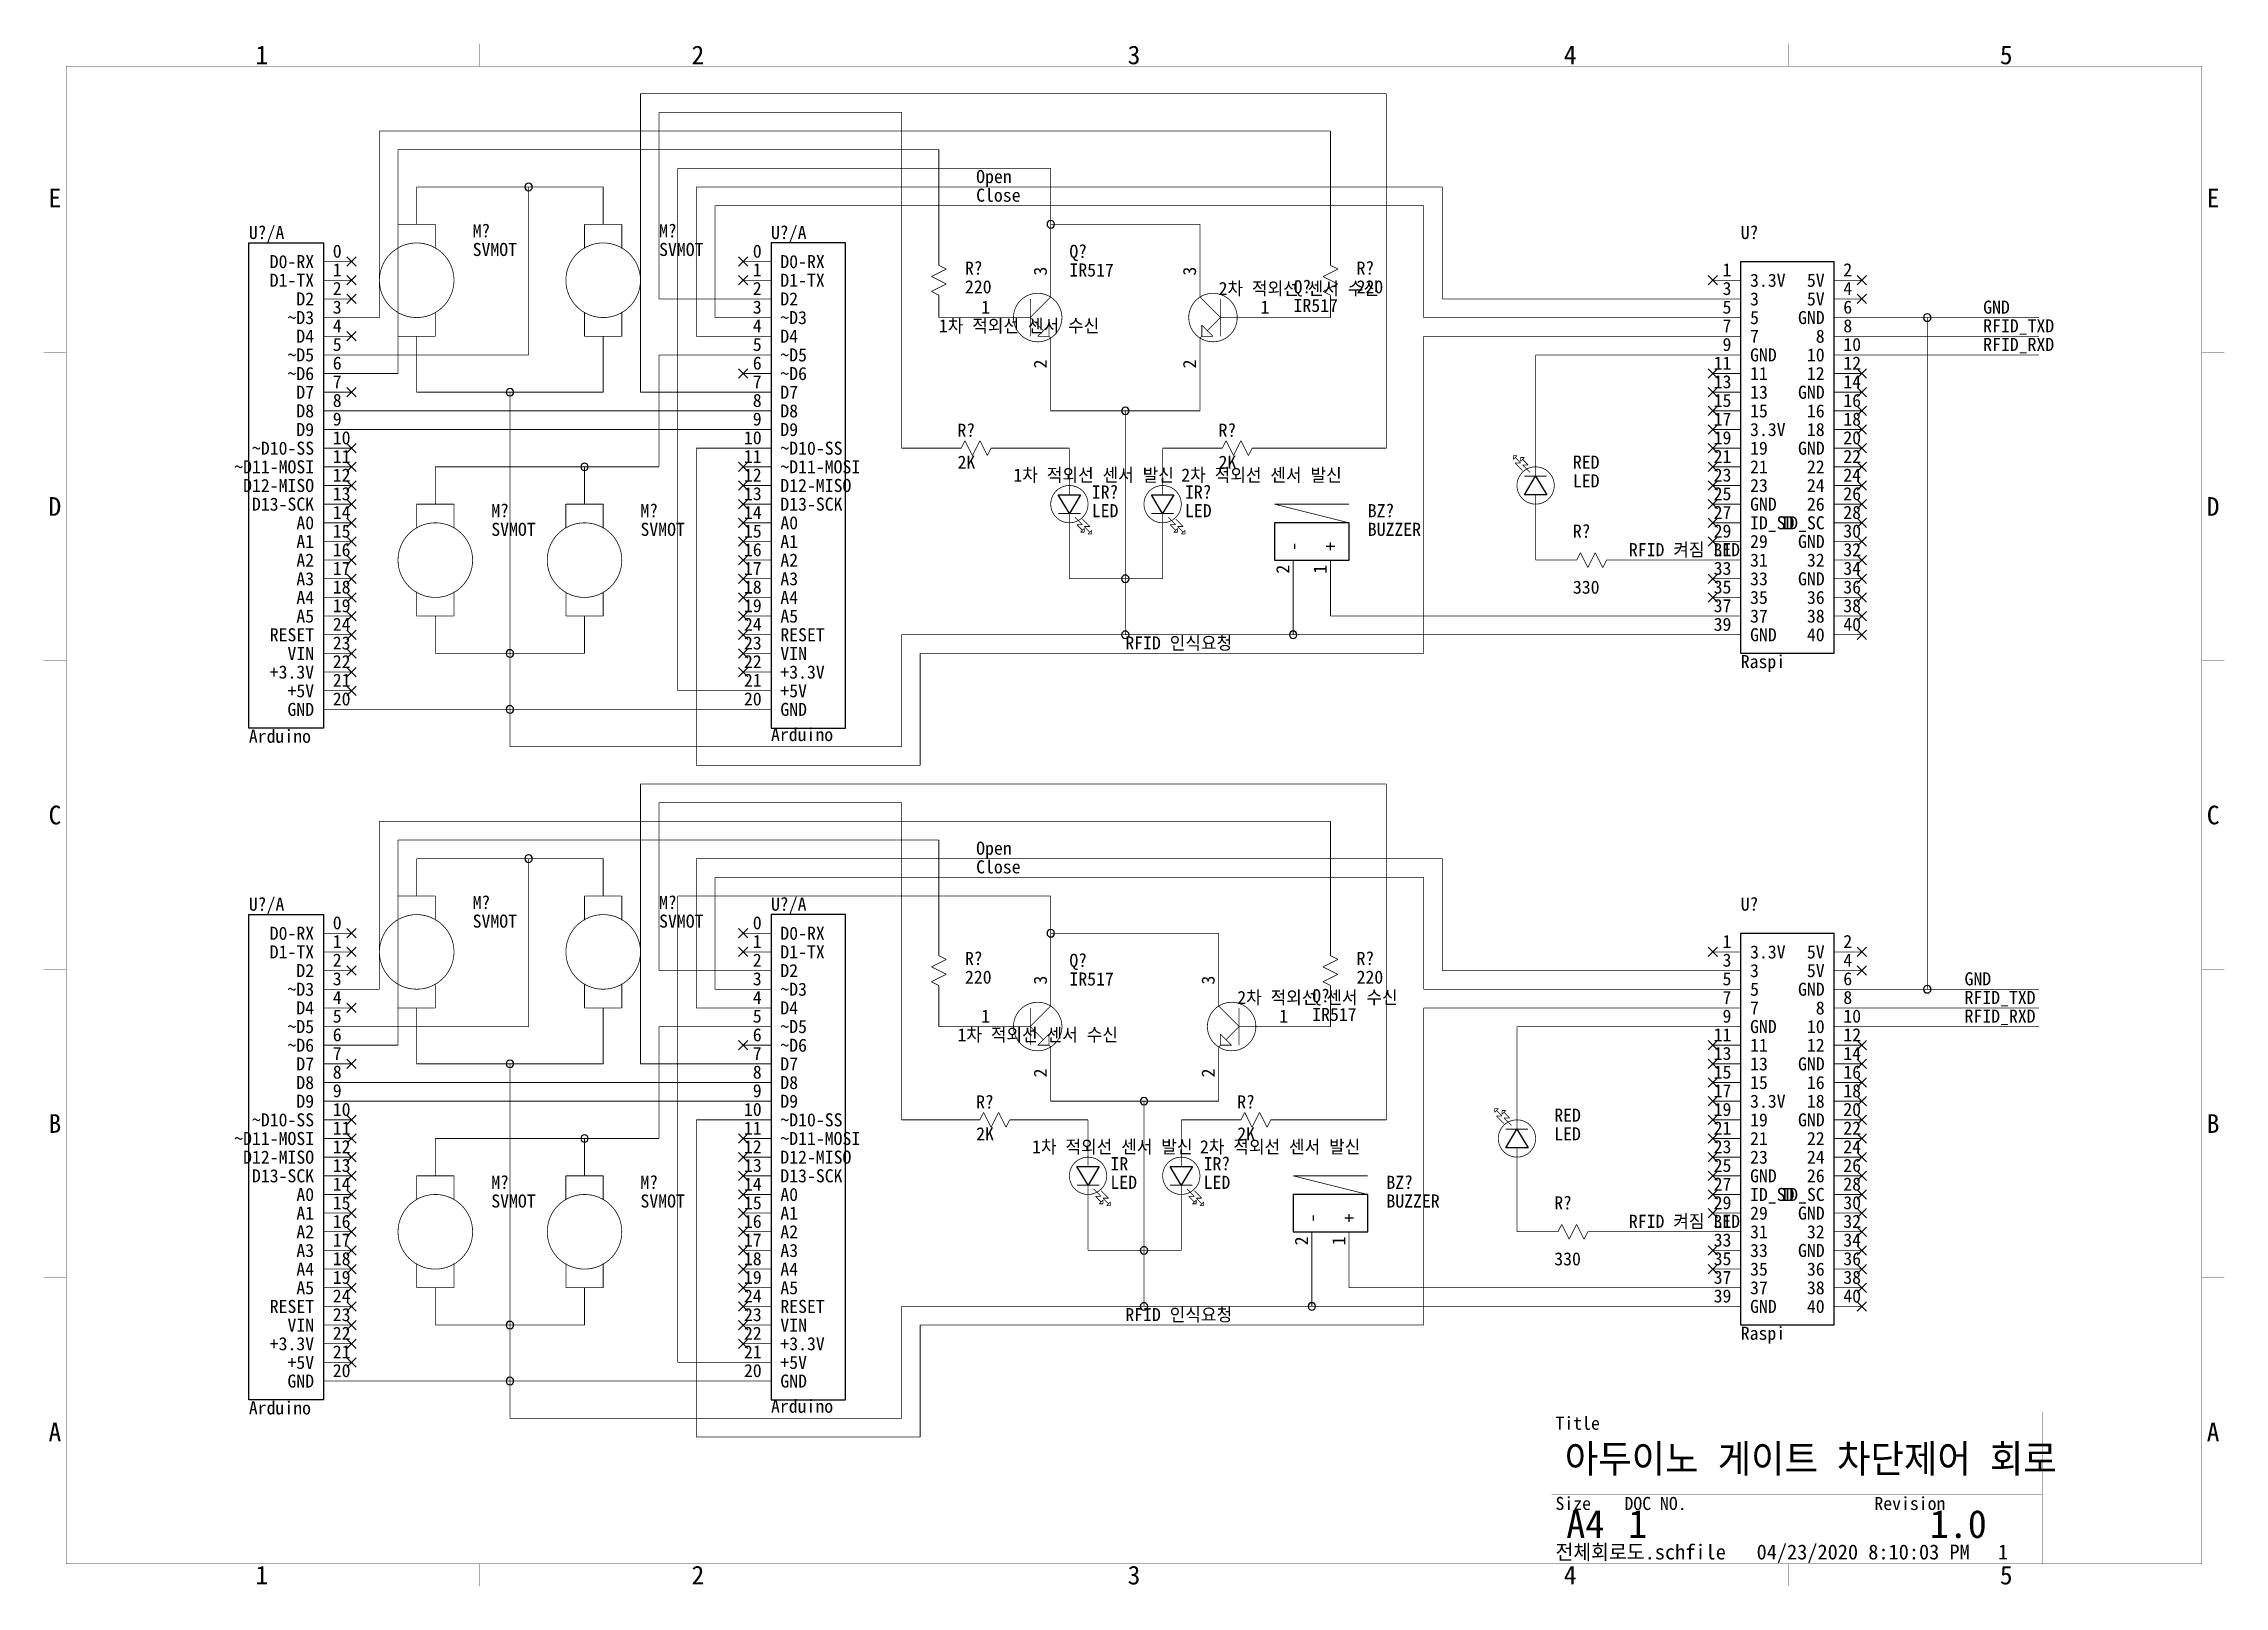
# Model space of a CAD drawing. Extents: x 0 to 11693, y 0 to 8268.
import ezdxf
from ezdxf.enums import TextEntityAlignment as Align

# ---------------------------------------------------------------- set-up
doc = ezdxf.new("R2010")
doc.units = 0
doc.layers.get('0').update_dxf_attribs({"linetype": 'CONTINUOUS'})
for name, color, linetype in [('AttrText', 10, 'CONTINUOUS'), ('Graphic', 9, 'CONTINUOUS'), ('Junction', 8, 'CONTINUOUS'), ('Label', 7, 'CONTINUOUS'), ('Part', 2, 'CONTINUOUS'), ('Pin', 3, 'CONTINUOUS'), ('PinName', 4, 'CONTINUOUS'), ('PinNumber', 5, 'CONTINUOUS'), ('Signal', 6, 'CONTINUOUS'), ('Text', 1, 'CONTINUOUS')]:
    doc.layers.add(name, color=color, linetype=linetype)

msp = doc.modelspace()

# ---------------------------------------------------------------- texts
at = {"layer": 'Label', "linetype": 'CONTINUOUS'}
for s, p in [('GND', (10400, 6800)), ('RFID_TXD', (10400, 6700)), ('RFID_RXD', (10400, 6600)), ('GND', (10300, 3200)), ('RFID_TXD', (10300, 3100)), ('RFID_RXD', (10300, 3000))]:
    msp.add_text(s, height=70, dxfattribs=at).set_placement(p, align=Align.BOTTOM_LEFT)
at = {"layer": 'Text', "linetype": 'CONTINUOUS'}
for s, p in [('Open', (5000, 7500)), ('Close', (5000, 7400)), ('2차 적외선 센서 수신', (6300, 6900)), ('1차 적외선 센서 수신', (4800, 6700)), ('1차 적외선 센서 발신', (5200, 5900)), ('2차 적외선 센서 발신', (6100, 5900)), ('RFID 켜짐 LED', (8500, 5500)), ('RFID 인식요청', (5800, 5000)), ('Open', (5000, 3900)), ('Close', (5000, 3800)), ('2차 적외선 센서 수신', (6400, 3100)), ('1차 적외선 센서 수신', (4900, 2900)), ('1차 적외선 센서 발신', (5300, 2300)), ('2차 적외선 센서 발신', (6200, 2300)), ('RFID 켜짐 LED', (8500, 1900)), ('RFID 인식요청', (5800, 1400))]:
    msp.add_text(s, height=70, dxfattribs=at).set_placement(p, align=Align.BOTTOM_LEFT)

# ---------------------------------------------------------------- blocks, each defined once
blk = doc.blocks.new('CSI_PART_POLYGON_1', base_point=(1100, 3600))
at = {"layer": 'Part', "linetype": 'CONTINUOUS'}
for p, q in [((1100, 3600), (1500, 3600)), ((1100, 1000), (1100, 3600)), ((1500, 3600), (1500, 1000)), ((1500, 1000), (1100, 1000))]:
    blk.add_line(p, q, dxfattribs=at)
blk = doc.blocks.new('CSI_PART_PIN_2', base_point=(1500, 3400))
at = {"layer": 'Pin', "linetype": 'CONTINUOUS', "const_width": 4}
blk.add_lwpolyline([(1500, 3400), (1650, 3400)], dxfattribs=at)
at = {"layer": 'PinNumber', "linetype": 'CONTINUOUS'}
for points in [[(1625, 3375), (1675, 3425)], [(1675, 3375), (1625, 3425)]]:
    blk.add_lwpolyline(points, dxfattribs=at)
at = {"layer": 'PinName', "linetype": 'CONTINUOUS'}
blk.add_text('D1-TX', height=70, dxfattribs=at).set_placement((1450, 3400), align=Align.MIDDLE_RIGHT)
at = {"layer": 'PinNumber', "linetype": 'CONTINUOUS'}
blk.add_text('1', height=70, dxfattribs=at).set_placement((1550, 3400), align=Align.BOTTOM_LEFT)
blk = doc.blocks.new('CSI_PART_PIN_3', base_point=(1500, 3300))
at = {"layer": 'Pin', "linetype": 'CONTINUOUS', "const_width": 4}
blk.add_lwpolyline([(1500, 3300), (1650, 3300)], dxfattribs=at)
at = {"layer": 'PinNumber', "linetype": 'CONTINUOUS'}
for points in [[(1625, 3275), (1675, 3325)], [(1675, 3275), (1625, 3325)]]:
    blk.add_lwpolyline(points, dxfattribs=at)
at = {"layer": 'PinName', "linetype": 'CONTINUOUS'}
blk.add_text('D2', height=70, dxfattribs=at).set_placement((1450, 3300), align=Align.MIDDLE_RIGHT)
at = {"layer": 'PinNumber', "linetype": 'CONTINUOUS'}
blk.add_text('2', height=70, dxfattribs=at).set_placement((1550, 3300), align=Align.BOTTOM_LEFT)
blk = doc.blocks.new('CSI_PART_PIN_4', base_point=(1500, 3100))
at = {"layer": 'Pin', "linetype": 'CONTINUOUS', "const_width": 4}
blk.add_lwpolyline([(1500, 3100), (1650, 3100)], dxfattribs=at)
at = {"layer": 'PinNumber', "linetype": 'CONTINUOUS'}
for points in [[(1625, 3075), (1675, 3125)], [(1675, 3075), (1625, 3125)]]:
    blk.add_lwpolyline(points, dxfattribs=at)
at = {"layer": 'PinName', "linetype": 'CONTINUOUS'}
blk.add_text('D4', height=70, dxfattribs=at).set_placement((1450, 3100), align=Align.MIDDLE_RIGHT)
at = {"layer": 'PinNumber', "linetype": 'CONTINUOUS'}
blk.add_text('4', height=70, dxfattribs=at).set_placement((1550, 3100), align=Align.BOTTOM_LEFT)
blk = doc.blocks.new('CSI_PART_PIN_5', base_point=(1500, 2800))
at = {"layer": 'Pin', "linetype": 'CONTINUOUS', "const_width": 4}
blk.add_lwpolyline([(1500, 2800), (1650, 2800)], dxfattribs=at)
at = {"layer": 'PinNumber', "linetype": 'CONTINUOUS'}
for points in [[(1625, 2775), (1675, 2825)], [(1675, 2775), (1625, 2825)]]:
    blk.add_lwpolyline(points, dxfattribs=at)
at = {"layer": 'PinName', "linetype": 'CONTINUOUS'}
blk.add_text('D7', height=70, dxfattribs=at).set_placement((1450, 2800), align=Align.MIDDLE_RIGHT)
at = {"layer": 'PinNumber', "linetype": 'CONTINUOUS'}
blk.add_text('7', height=70, dxfattribs=at).set_placement((1550, 2800), align=Align.BOTTOM_LEFT)
blk = doc.blocks.new('CSI_PART_PIN_6', base_point=(1500, 2700))
at = {"layer": 'Pin', "linetype": 'CONTINUOUS', "const_width": 4}
blk.add_lwpolyline([(1500, 2700), (1650, 2700)], dxfattribs=at)
at = {"layer": 'PinName', "linetype": 'CONTINUOUS'}
blk.add_text('D8', height=70, dxfattribs=at).set_placement((1450, 2700), align=Align.MIDDLE_RIGHT)
at = {"layer": 'PinNumber', "linetype": 'CONTINUOUS'}
blk.add_text('8', height=70, dxfattribs=at).set_placement((1550, 2700), align=Align.BOTTOM_LEFT)
blk = doc.blocks.new('CSI_PART_PIN_7', base_point=(1500, 2600))
at = {"layer": 'Pin', "linetype": 'CONTINUOUS', "const_width": 4}
blk.add_lwpolyline([(1500, 2600), (1650, 2600)], dxfattribs=at)
at = {"layer": 'PinName', "linetype": 'CONTINUOUS'}
blk.add_text('D9', height=70, dxfattribs=at).set_placement((1450, 2600), align=Align.MIDDLE_RIGHT)
at = {"layer": 'PinNumber', "linetype": 'CONTINUOUS'}
blk.add_text('9', height=70, dxfattribs=at).set_placement((1550, 2600), align=Align.BOTTOM_LEFT)
blk = doc.blocks.new('CSI_PART_PIN_8', base_point=(1500, 3200))
at = {"layer": 'Pin', "linetype": 'CONTINUOUS', "const_width": 4}
blk.add_lwpolyline([(1500, 3200), (1650, 3200)], dxfattribs=at)
at = {"layer": 'PinName', "linetype": 'CONTINUOUS'}
blk.add_text('~D3', height=70, dxfattribs=at).set_placement((1450, 3200), align=Align.MIDDLE_RIGHT)
at = {"layer": 'PinNumber', "linetype": 'CONTINUOUS'}
blk.add_text('3', height=70, dxfattribs=at).set_placement((1550, 3200), align=Align.BOTTOM_LEFT)
blk = doc.blocks.new('CSI_PART_PIN_9', base_point=(1500, 3000))
at = {"layer": 'Pin', "linetype": 'CONTINUOUS', "const_width": 4}
blk.add_lwpolyline([(1500, 3000), (1650, 3000)], dxfattribs=at)
at = {"layer": 'PinName', "linetype": 'CONTINUOUS'}
blk.add_text('~D5', height=70, dxfattribs=at).set_placement((1450, 3000), align=Align.MIDDLE_RIGHT)
at = {"layer": 'PinNumber', "linetype": 'CONTINUOUS'}
blk.add_text('5', height=70, dxfattribs=at).set_placement((1550, 3000), align=Align.BOTTOM_LEFT)
blk = doc.blocks.new('CSI_PART_PIN_10', base_point=(1500, 2900))
at = {"layer": 'Pin', "linetype": 'CONTINUOUS', "const_width": 4}
blk.add_lwpolyline([(1500, 2900), (1650, 2900)], dxfattribs=at)
at = {"layer": 'PinName', "linetype": 'CONTINUOUS'}
blk.add_text('~D6', height=70, dxfattribs=at).set_placement((1450, 2900), align=Align.MIDDLE_RIGHT)
at = {"layer": 'PinNumber', "linetype": 'CONTINUOUS'}
blk.add_text('6', height=70, dxfattribs=at).set_placement((1550, 2900), align=Align.BOTTOM_LEFT)
blk = doc.blocks.new('CSI_PART_PIN_11', base_point=(1500, 2500))
at = {"layer": 'Pin', "linetype": 'CONTINUOUS', "const_width": 4}
blk.add_lwpolyline([(1500, 2500), (1650, 2500)], dxfattribs=at)
at = {"layer": 'PinNumber', "linetype": 'CONTINUOUS'}
for points in [[(1625, 2475), (1675, 2525)], [(1675, 2475), (1625, 2525)]]:
    blk.add_lwpolyline(points, dxfattribs=at)
at = {"layer": 'PinName', "linetype": 'CONTINUOUS'}
blk.add_text('~D10-SS', height=70, dxfattribs=at).set_placement((1450, 2500), align=Align.MIDDLE_RIGHT)
at = {"layer": 'PinNumber', "linetype": 'CONTINUOUS'}
blk.add_text('10', height=70, dxfattribs=at).set_placement((1550, 2500), align=Align.BOTTOM_LEFT)
blk = doc.blocks.new('CSI_PART_PIN_12', base_point=(1500, 2400))
at = {"layer": 'Pin', "linetype": 'CONTINUOUS', "const_width": 4}
blk.add_lwpolyline([(1500, 2400), (1650, 2400)], dxfattribs=at)
at = {"layer": 'PinNumber', "linetype": 'CONTINUOUS'}
for points in [[(1625, 2375), (1675, 2425)], [(1675, 2375), (1625, 2425)]]:
    blk.add_lwpolyline(points, dxfattribs=at)
at = {"layer": 'PinName', "linetype": 'CONTINUOUS'}
blk.add_text('~D11-MOSI', height=70, dxfattribs=at).set_placement((1450, 2400), align=Align.MIDDLE_RIGHT)
at = {"layer": 'PinNumber', "linetype": 'CONTINUOUS'}
blk.add_text('11', height=70, dxfattribs=at).set_placement((1550, 2400), align=Align.BOTTOM_LEFT)
blk = doc.blocks.new('CSI_PART_PIN_13', base_point=(1500, 2300))
at = {"layer": 'Pin', "linetype": 'CONTINUOUS', "const_width": 4}
blk.add_lwpolyline([(1500, 2300), (1650, 2300)], dxfattribs=at)
at = {"layer": 'PinNumber', "linetype": 'CONTINUOUS'}
for points in [[(1625, 2275), (1675, 2325)], [(1675, 2275), (1625, 2325)]]:
    blk.add_lwpolyline(points, dxfattribs=at)
at = {"layer": 'PinName', "linetype": 'CONTINUOUS'}
blk.add_text('D12-MISO', height=70, dxfattribs=at).set_placement((1450, 2300), align=Align.MIDDLE_RIGHT)
at = {"layer": 'PinNumber', "linetype": 'CONTINUOUS'}
blk.add_text('12', height=70, dxfattribs=at).set_placement((1550, 2300), align=Align.BOTTOM_LEFT)
blk = doc.blocks.new('CSI_PART_PIN_14', base_point=(1500, 2200))
at = {"layer": 'Pin', "linetype": 'CONTINUOUS', "const_width": 4}
blk.add_lwpolyline([(1500, 2200), (1650, 2200)], dxfattribs=at)
at = {"layer": 'PinNumber', "linetype": 'CONTINUOUS'}
for points in [[(1625, 2175), (1675, 2225)], [(1675, 2175), (1625, 2225)]]:
    blk.add_lwpolyline(points, dxfattribs=at)
at = {"layer": 'PinName', "linetype": 'CONTINUOUS'}
blk.add_text('D13-SCK', height=70, dxfattribs=at).set_placement((1450, 2200), align=Align.MIDDLE_RIGHT)
at = {"layer": 'PinNumber', "linetype": 'CONTINUOUS'}
blk.add_text('13', height=70, dxfattribs=at).set_placement((1550, 2200), align=Align.BOTTOM_LEFT)
blk = doc.blocks.new('CSI_PART_PIN_15', base_point=(1500, 2100))
at = {"layer": 'Pin', "linetype": 'CONTINUOUS', "const_width": 4}
blk.add_lwpolyline([(1500, 2100), (1650, 2100)], dxfattribs=at)
at = {"layer": 'PinNumber', "linetype": 'CONTINUOUS'}
for points in [[(1625, 2075), (1675, 2125)], [(1675, 2075), (1625, 2125)]]:
    blk.add_lwpolyline(points, dxfattribs=at)
at = {"layer": 'PinName', "linetype": 'CONTINUOUS'}
blk.add_text('A0', height=70, dxfattribs=at).set_placement((1450, 2100), align=Align.MIDDLE_RIGHT)
at = {"layer": 'PinNumber', "linetype": 'CONTINUOUS'}
blk.add_text('14', height=70, dxfattribs=at).set_placement((1550, 2100), align=Align.BOTTOM_LEFT)
blk = doc.blocks.new('CSI_PART_PIN_16', base_point=(1500, 2000))
at = {"layer": 'Pin', "linetype": 'CONTINUOUS', "const_width": 4}
blk.add_lwpolyline([(1500, 2000), (1650, 2000)], dxfattribs=at)
at = {"layer": 'PinNumber', "linetype": 'CONTINUOUS'}
for points in [[(1625, 1975), (1675, 2025)], [(1675, 1975), (1625, 2025)]]:
    blk.add_lwpolyline(points, dxfattribs=at)
at = {"layer": 'PinName', "linetype": 'CONTINUOUS'}
blk.add_text('A1', height=70, dxfattribs=at).set_placement((1450, 2000), align=Align.MIDDLE_RIGHT)
at = {"layer": 'PinNumber', "linetype": 'CONTINUOUS'}
blk.add_text('15', height=70, dxfattribs=at).set_placement((1550, 2000), align=Align.BOTTOM_LEFT)
blk = doc.blocks.new('CSI_PART_PIN_17', base_point=(1500, 1900))
at = {"layer": 'Pin', "linetype": 'CONTINUOUS', "const_width": 4}
blk.add_lwpolyline([(1500, 1900), (1650, 1900)], dxfattribs=at)
at = {"layer": 'PinNumber', "linetype": 'CONTINUOUS'}
for points in [[(1625, 1875), (1675, 1925)], [(1675, 1875), (1625, 1925)]]:
    blk.add_lwpolyline(points, dxfattribs=at)
at = {"layer": 'PinName', "linetype": 'CONTINUOUS'}
blk.add_text('A2', height=70, dxfattribs=at).set_placement((1450, 1900), align=Align.MIDDLE_RIGHT)
at = {"layer": 'PinNumber', "linetype": 'CONTINUOUS'}
blk.add_text('16', height=70, dxfattribs=at).set_placement((1550, 1900), align=Align.BOTTOM_LEFT)
blk = doc.blocks.new('CSI_PART_PIN_18', base_point=(1500, 1800))
at = {"layer": 'Pin', "linetype": 'CONTINUOUS', "const_width": 4}
blk.add_lwpolyline([(1500, 1800), (1650, 1800)], dxfattribs=at)
at = {"layer": 'PinNumber', "linetype": 'CONTINUOUS'}
for points in [[(1625, 1775), (1675, 1825)], [(1675, 1775), (1625, 1825)]]:
    blk.add_lwpolyline(points, dxfattribs=at)
at = {"layer": 'PinName', "linetype": 'CONTINUOUS'}
blk.add_text('A3', height=70, dxfattribs=at).set_placement((1450, 1800), align=Align.MIDDLE_RIGHT)
at = {"layer": 'PinNumber', "linetype": 'CONTINUOUS'}
blk.add_text('17', height=70, dxfattribs=at).set_placement((1550, 1800), align=Align.BOTTOM_LEFT)
blk = doc.blocks.new('CSI_PART_PIN_19', base_point=(1500, 1700))
at = {"layer": 'Pin', "linetype": 'CONTINUOUS', "const_width": 4}
blk.add_lwpolyline([(1500, 1700), (1650, 1700)], dxfattribs=at)
at = {"layer": 'PinNumber', "linetype": 'CONTINUOUS'}
for points in [[(1625, 1675), (1675, 1725)], [(1675, 1675), (1625, 1725)]]:
    blk.add_lwpolyline(points, dxfattribs=at)
at = {"layer": 'PinName', "linetype": 'CONTINUOUS'}
blk.add_text('A4', height=70, dxfattribs=at).set_placement((1450, 1700), align=Align.MIDDLE_RIGHT)
at = {"layer": 'PinNumber', "linetype": 'CONTINUOUS'}
blk.add_text('18', height=70, dxfattribs=at).set_placement((1550, 1700), align=Align.BOTTOM_LEFT)
blk = doc.blocks.new('CSI_PART_PIN_20', base_point=(1500, 1600))
at = {"layer": 'Pin', "linetype": 'CONTINUOUS', "const_width": 4}
blk.add_lwpolyline([(1500, 1600), (1650, 1600)], dxfattribs=at)
at = {"layer": 'PinNumber', "linetype": 'CONTINUOUS'}
for points in [[(1625, 1575), (1675, 1625)], [(1675, 1575), (1625, 1625)]]:
    blk.add_lwpolyline(points, dxfattribs=at)
at = {"layer": 'PinName', "linetype": 'CONTINUOUS'}
blk.add_text('A5', height=70, dxfattribs=at).set_placement((1450, 1600), align=Align.MIDDLE_RIGHT)
at = {"layer": 'PinNumber', "linetype": 'CONTINUOUS'}
blk.add_text('19', height=70, dxfattribs=at).set_placement((1550, 1600), align=Align.BOTTOM_LEFT)
blk = doc.blocks.new('CSI_PART_PIN_21', base_point=(1500, 1200))
at = {"layer": 'Pin', "linetype": 'CONTINUOUS', "const_width": 4}
blk.add_lwpolyline([(1500, 1200), (1650, 1200)], dxfattribs=at)
at = {"layer": 'PinNumber', "linetype": 'CONTINUOUS'}
for points in [[(1625, 1175), (1675, 1225)], [(1675, 1175), (1625, 1225)]]:
    blk.add_lwpolyline(points, dxfattribs=at)
at = {"layer": 'PinName', "linetype": 'CONTINUOUS'}
blk.add_text('+5V', height=70, dxfattribs=at).set_placement((1450, 1200), align=Align.MIDDLE_RIGHT)
at = {"layer": 'PinNumber', "linetype": 'CONTINUOUS'}
blk.add_text('21', height=70, dxfattribs=at).set_placement((1550, 1200), align=Align.BOTTOM_LEFT)
blk = doc.blocks.new('CSI_PART_PIN_22', base_point=(1500, 1300))
at = {"layer": 'Pin', "linetype": 'CONTINUOUS', "const_width": 4}
blk.add_lwpolyline([(1500, 1300), (1650, 1300)], dxfattribs=at)
at = {"layer": 'PinNumber', "linetype": 'CONTINUOUS'}
for points in [[(1625, 1275), (1675, 1325)], [(1675, 1275), (1625, 1325)]]:
    blk.add_lwpolyline(points, dxfattribs=at)
at = {"layer": 'PinName', "linetype": 'CONTINUOUS'}
blk.add_text('+3.3V', height=70, dxfattribs=at).set_placement((1450, 1300), align=Align.MIDDLE_RIGHT)
at = {"layer": 'PinNumber', "linetype": 'CONTINUOUS'}
blk.add_text('22', height=70, dxfattribs=at).set_placement((1550, 1300), align=Align.BOTTOM_LEFT)
blk = doc.blocks.new('CSI_PART_PIN_23', base_point=(1500, 1100))
at = {"layer": 'Pin', "linetype": 'CONTINUOUS', "const_width": 4}
blk.add_lwpolyline([(1500, 1100), (1650, 1100)], dxfattribs=at)
at = {"layer": 'PinName', "linetype": 'CONTINUOUS'}
blk.add_text('GND', height=70, dxfattribs=at).set_placement((1450, 1100), align=Align.MIDDLE_RIGHT)
at = {"layer": 'PinNumber', "linetype": 'CONTINUOUS'}
blk.add_text('20', height=70, dxfattribs=at).set_placement((1550, 1100), align=Align.BOTTOM_LEFT)
blk = doc.blocks.new('CSI_PART_PIN_24', base_point=(1500, 1400))
at = {"layer": 'Pin', "linetype": 'CONTINUOUS', "const_width": 4}
blk.add_lwpolyline([(1500, 1400), (1650, 1400)], dxfattribs=at)
at = {"layer": 'PinNumber', "linetype": 'CONTINUOUS'}
for points in [[(1625, 1375), (1675, 1425)], [(1675, 1375), (1625, 1425)]]:
    blk.add_lwpolyline(points, dxfattribs=at)
at = {"layer": 'PinName', "linetype": 'CONTINUOUS'}
blk.add_text('VIN', height=70, dxfattribs=at).set_placement((1450, 1400), align=Align.MIDDLE_RIGHT)
at = {"layer": 'PinNumber', "linetype": 'CONTINUOUS'}
blk.add_text('23', height=70, dxfattribs=at).set_placement((1550, 1400), align=Align.BOTTOM_LEFT)
blk = doc.blocks.new('CSI_PART_PIN_25', base_point=(1500, 1500))
at = {"layer": 'Pin', "linetype": 'CONTINUOUS', "const_width": 4}
blk.add_lwpolyline([(1500, 1500), (1650, 1500)], dxfattribs=at)
at = {"layer": 'PinNumber', "linetype": 'CONTINUOUS'}
for points in [[(1625, 1475), (1675, 1525)], [(1675, 1475), (1625, 1525)]]:
    blk.add_lwpolyline(points, dxfattribs=at)
at = {"layer": 'PinName', "linetype": 'CONTINUOUS'}
blk.add_text('RESET', height=70, dxfattribs=at).set_placement((1450, 1500), align=Align.MIDDLE_RIGHT)
at = {"layer": 'PinNumber', "linetype": 'CONTINUOUS'}
blk.add_text('24', height=70, dxfattribs=at).set_placement((1550, 1500), align=Align.BOTTOM_LEFT)
blk = doc.blocks.new('CSI_PART_PIN_26', base_point=(1500, 3500))
at = {"layer": 'Pin', "linetype": 'CONTINUOUS', "const_width": 4}
blk.add_lwpolyline([(1500, 3500), (1650, 3500)], dxfattribs=at)
at = {"layer": 'PinNumber', "linetype": 'CONTINUOUS'}
for points in [[(1625, 3475), (1675, 3525)], [(1675, 3475), (1625, 3525)]]:
    blk.add_lwpolyline(points, dxfattribs=at)
at = {"layer": 'PinName', "linetype": 'CONTINUOUS'}
blk.add_text('D0-RX', height=70, dxfattribs=at).set_placement((1450, 3500), align=Align.MIDDLE_RIGHT)
at = {"layer": 'PinNumber', "linetype": 'CONTINUOUS'}
blk.add_text('0', height=70, dxfattribs=at).set_placement((1550, 3500), align=Align.BOTTOM_LEFT)
blk = doc.blocks.new('CSI_PART_0', base_point=(1100, 3600))
at = {"layer": 'Part', "linetype": 'CONTINUOUS', "const_width": 4}
for points in [[(1100, 3600), (1500, 3600)], [(1100, 1000), (1100, 3600)], [(1500, 3600), (1500, 1000)], [(1500, 1000), (1100, 1000)]]:
    blk.add_lwpolyline(points, dxfattribs=at)
at = {"linetype": 'CONTINUOUS'}
for name, p in [('CSI_PART_POLYGON_1', (1100, 3600)), ('CSI_PART_PIN_26', (1500, 3500)), ('CSI_PART_PIN_2', (1500, 3400)), ('CSI_PART_PIN_8', (1500, 3200)), ('CSI_PART_PIN_3', (1500, 3300)), ('CSI_PART_PIN_4', (1500, 3100)), ('CSI_PART_PIN_9', (1500, 3000)), ('CSI_PART_PIN_10', (1500, 2900)), ('CSI_PART_PIN_5', (1500, 2800)), ('CSI_PART_PIN_6', (1500, 2700)), ('CSI_PART_PIN_7', (1500, 2600)), ('CSI_PART_PIN_11', (1500, 2500)), ('CSI_PART_PIN_12', (1500, 2400)), ('CSI_PART_PIN_13', (1500, 2300)), ('CSI_PART_PIN_14', (1500, 2200)), ('CSI_PART_PIN_15', (1500, 2100)), ('CSI_PART_PIN_16', (1500, 2000)), ('CSI_PART_PIN_17', (1500, 1900)), ('CSI_PART_PIN_18', (1500, 1800)), ('CSI_PART_PIN_19', (1500, 1700)), ('CSI_PART_PIN_20', (1500, 1600)), ('CSI_PART_PIN_25', (1500, 1500)), ('CSI_PART_PIN_24', (1500, 1400)), ('CSI_PART_PIN_22', (1500, 1300)), ('CSI_PART_PIN_21', (1500, 1200)), ('CSI_PART_PIN_23', (1500, 1100))]:
    blk.add_blockref(name, p, dxfattribs=at)
at = {"layer": 'Part', "linetype": 'CONTINUOUS'}
for s, p in [('U?/A', (1100, 3600)), ('Arduino', (1100, 900))]:
    blk.add_text(s, height=70, dxfattribs=at).set_placement(p, align=Align.BOTTOM_LEFT)
blk = doc.blocks.new('CSI_PART_POLYGON_28', base_point=(9100, 3500))
at = {"layer": 'Part', "linetype": 'CONTINUOUS'}
for p, q in [((9100, 3500), (9600, 3500)), ((9100, 1400), (9100, 3500)), ((9600, 3500), (9600, 1400)), ((9600, 1400), (9100, 1400))]:
    blk.add_line(p, q, dxfattribs=at)
blk = doc.blocks.new('CSI_PART_PIN_29', base_point=(9100, 3300))
at = {"layer": 'Pin', "linetype": 'CONTINUOUS', "const_width": 4}
blk.add_lwpolyline([(9100, 3300), (8950, 3300)], dxfattribs=at)
at = {"layer": 'PinName', "linetype": 'CONTINUOUS'}
blk.add_text('3', height=70, dxfattribs=at).set_placement((9150, 3300), align=Align.MIDDLE_LEFT)
at = {"layer": 'PinNumber', "linetype": 'CONTINUOUS'}
blk.add_text('3', height=70, dxfattribs=at).set_placement((9050, 3300), align=Align.BOTTOM_RIGHT)
blk = doc.blocks.new('CSI_PART_PIN_30', base_point=(9100, 3200))
at = {"layer": 'Pin', "linetype": 'CONTINUOUS', "const_width": 4}
blk.add_lwpolyline([(9100, 3200), (8950, 3200)], dxfattribs=at)
at = {"layer": 'PinName', "linetype": 'CONTINUOUS'}
blk.add_text('5', height=70, dxfattribs=at).set_placement((9150, 3200), align=Align.MIDDLE_LEFT)
at = {"layer": 'PinNumber', "linetype": 'CONTINUOUS'}
blk.add_text('5', height=70, dxfattribs=at).set_placement((9050, 3200), align=Align.BOTTOM_RIGHT)
blk = doc.blocks.new('CSI_PART_PIN_31', base_point=(9100, 3100))
at = {"layer": 'Pin', "linetype": 'CONTINUOUS', "const_width": 4}
blk.add_lwpolyline([(9100, 3100), (8950, 3100)], dxfattribs=at)
at = {"layer": 'PinName', "linetype": 'CONTINUOUS'}
blk.add_text('7', height=70, dxfattribs=at).set_placement((9150, 3100), align=Align.MIDDLE_LEFT)
at = {"layer": 'PinNumber', "linetype": 'CONTINUOUS'}
blk.add_text('7', height=70, dxfattribs=at).set_placement((9050, 3100), align=Align.BOTTOM_RIGHT)
blk = doc.blocks.new('CSI_PART_PIN_32', base_point=(9600, 3100))
at = {"layer": 'Pin', "linetype": 'CONTINUOUS', "const_width": 4}
blk.add_lwpolyline([(9600, 3100), (9750, 3100)], dxfattribs=at)
at = {"layer": 'PinName', "linetype": 'CONTINUOUS'}
blk.add_text('8', height=70, dxfattribs=at).set_placement((9550, 3100), align=Align.MIDDLE_RIGHT)
at = {"layer": 'PinNumber', "linetype": 'CONTINUOUS'}
blk.add_text('8', height=70, dxfattribs=at).set_placement((9650, 3100), align=Align.BOTTOM_LEFT)
blk = doc.blocks.new('CSI_PART_PIN_33', base_point=(9600, 3000))
at = {"layer": 'Pin', "linetype": 'CONTINUOUS', "const_width": 4}
blk.add_lwpolyline([(9600, 3000), (9750, 3000)], dxfattribs=at)
at = {"layer": 'PinName', "linetype": 'CONTINUOUS'}
blk.add_text('10', height=70, dxfattribs=at).set_placement((9550, 3000), align=Align.MIDDLE_RIGHT)
at = {"layer": 'PinNumber', "linetype": 'CONTINUOUS'}
blk.add_text('10', height=70, dxfattribs=at).set_placement((9650, 3000), align=Align.BOTTOM_LEFT)
blk = doc.blocks.new('CSI_PART_PIN_34', base_point=(9100, 2900))
at = {"layer": 'Pin', "linetype": 'CONTINUOUS', "const_width": 4}
blk.add_lwpolyline([(9100, 2900), (8950, 2900)], dxfattribs=at)
at = {"layer": 'PinNumber', "linetype": 'CONTINUOUS'}
for points in [[(8925, 2875), (8975, 2925)], [(8975, 2875), (8925, 2925)]]:
    blk.add_lwpolyline(points, dxfattribs=at)
at = {"layer": 'PinName', "linetype": 'CONTINUOUS'}
blk.add_text('11', height=70, dxfattribs=at).set_placement((9150, 2900), align=Align.MIDDLE_LEFT)
at = {"layer": 'PinNumber', "linetype": 'CONTINUOUS'}
blk.add_text('11', height=70, dxfattribs=at).set_placement((9050, 2900), align=Align.BOTTOM_RIGHT)
blk = doc.blocks.new('CSI_PART_PIN_35', base_point=(9600, 2900))
at = {"layer": 'Pin', "linetype": 'CONTINUOUS', "const_width": 4}
blk.add_lwpolyline([(9600, 2900), (9750, 2900)], dxfattribs=at)
at = {"layer": 'PinNumber', "linetype": 'CONTINUOUS'}
for points in [[(9725, 2875), (9775, 2925)], [(9775, 2875), (9725, 2925)]]:
    blk.add_lwpolyline(points, dxfattribs=at)
at = {"layer": 'PinName', "linetype": 'CONTINUOUS'}
blk.add_text('12', height=70, dxfattribs=at).set_placement((9550, 2900), align=Align.MIDDLE_RIGHT)
at = {"layer": 'PinNumber', "linetype": 'CONTINUOUS'}
blk.add_text('12', height=70, dxfattribs=at).set_placement((9650, 2900), align=Align.BOTTOM_LEFT)
blk = doc.blocks.new('CSI_PART_PIN_36', base_point=(9100, 2800))
at = {"layer": 'Pin', "linetype": 'CONTINUOUS', "const_width": 4}
blk.add_lwpolyline([(9100, 2800), (8950, 2800)], dxfattribs=at)
at = {"layer": 'PinNumber', "linetype": 'CONTINUOUS'}
for points in [[(8925, 2775), (8975, 2825)], [(8975, 2775), (8925, 2825)]]:
    blk.add_lwpolyline(points, dxfattribs=at)
at = {"layer": 'PinName', "linetype": 'CONTINUOUS'}
blk.add_text('13', height=70, dxfattribs=at).set_placement((9150, 2800), align=Align.MIDDLE_LEFT)
at = {"layer": 'PinNumber', "linetype": 'CONTINUOUS'}
blk.add_text('13', height=70, dxfattribs=at).set_placement((9050, 2800), align=Align.BOTTOM_RIGHT)
blk = doc.blocks.new('CSI_PART_PIN_37', base_point=(9100, 2700))
at = {"layer": 'Pin', "linetype": 'CONTINUOUS', "const_width": 4}
blk.add_lwpolyline([(9100, 2700), (8950, 2700)], dxfattribs=at)
at = {"layer": 'PinNumber', "linetype": 'CONTINUOUS'}
for points in [[(8925, 2675), (8975, 2725)], [(8975, 2675), (8925, 2725)]]:
    blk.add_lwpolyline(points, dxfattribs=at)
at = {"layer": 'PinName', "linetype": 'CONTINUOUS'}
blk.add_text('15', height=70, dxfattribs=at).set_placement((9150, 2700), align=Align.MIDDLE_LEFT)
at = {"layer": 'PinNumber', "linetype": 'CONTINUOUS'}
blk.add_text('15', height=70, dxfattribs=at).set_placement((9050, 2700), align=Align.BOTTOM_RIGHT)
blk = doc.blocks.new('CSI_PART_PIN_38', base_point=(9600, 2700))
at = {"layer": 'Pin', "linetype": 'CONTINUOUS', "const_width": 4}
blk.add_lwpolyline([(9600, 2700), (9750, 2700)], dxfattribs=at)
at = {"layer": 'PinNumber', "linetype": 'CONTINUOUS'}
for points in [[(9725, 2675), (9775, 2725)], [(9775, 2675), (9725, 2725)]]:
    blk.add_lwpolyline(points, dxfattribs=at)
at = {"layer": 'PinName', "linetype": 'CONTINUOUS'}
blk.add_text('16', height=70, dxfattribs=at).set_placement((9550, 2700), align=Align.MIDDLE_RIGHT)
at = {"layer": 'PinNumber', "linetype": 'CONTINUOUS'}
blk.add_text('16', height=70, dxfattribs=at).set_placement((9650, 2700), align=Align.BOTTOM_LEFT)
blk = doc.blocks.new('CSI_PART_PIN_39', base_point=(9600, 2600))
at = {"layer": 'Pin', "linetype": 'CONTINUOUS', "const_width": 4}
blk.add_lwpolyline([(9600, 2600), (9750, 2600)], dxfattribs=at)
at = {"layer": 'PinNumber', "linetype": 'CONTINUOUS'}
for points in [[(9725, 2575), (9775, 2625)], [(9775, 2575), (9725, 2625)]]:
    blk.add_lwpolyline(points, dxfattribs=at)
at = {"layer": 'PinName', "linetype": 'CONTINUOUS'}
blk.add_text('18', height=70, dxfattribs=at).set_placement((9550, 2600), align=Align.MIDDLE_RIGHT)
at = {"layer": 'PinNumber', "linetype": 'CONTINUOUS'}
blk.add_text('18', height=70, dxfattribs=at).set_placement((9650, 2600), align=Align.BOTTOM_LEFT)
blk = doc.blocks.new('CSI_PART_PIN_40', base_point=(9100, 2500))
at = {"layer": 'Pin', "linetype": 'CONTINUOUS', "const_width": 4}
blk.add_lwpolyline([(9100, 2500), (8950, 2500)], dxfattribs=at)
at = {"layer": 'PinNumber', "linetype": 'CONTINUOUS'}
for points in [[(8925, 2475), (8975, 2525)], [(8975, 2475), (8925, 2525)]]:
    blk.add_lwpolyline(points, dxfattribs=at)
at = {"layer": 'PinName', "linetype": 'CONTINUOUS'}
blk.add_text('19', height=70, dxfattribs=at).set_placement((9150, 2500), align=Align.MIDDLE_LEFT)
at = {"layer": 'PinNumber', "linetype": 'CONTINUOUS'}
blk.add_text('19', height=70, dxfattribs=at).set_placement((9050, 2500), align=Align.BOTTOM_RIGHT)
blk = doc.blocks.new('CSI_PART_PIN_41', base_point=(9100, 2400))
at = {"layer": 'Pin', "linetype": 'CONTINUOUS', "const_width": 4}
blk.add_lwpolyline([(9100, 2400), (8950, 2400)], dxfattribs=at)
at = {"layer": 'PinNumber', "linetype": 'CONTINUOUS'}
for points in [[(8925, 2375), (8975, 2425)], [(8975, 2375), (8925, 2425)]]:
    blk.add_lwpolyline(points, dxfattribs=at)
at = {"layer": 'PinName', "linetype": 'CONTINUOUS'}
blk.add_text('21', height=70, dxfattribs=at).set_placement((9150, 2400), align=Align.MIDDLE_LEFT)
at = {"layer": 'PinNumber', "linetype": 'CONTINUOUS'}
blk.add_text('21', height=70, dxfattribs=at).set_placement((9050, 2400), align=Align.BOTTOM_RIGHT)
blk = doc.blocks.new('CSI_PART_PIN_42', base_point=(9600, 2400))
at = {"layer": 'Pin', "linetype": 'CONTINUOUS', "const_width": 4}
blk.add_lwpolyline([(9600, 2400), (9750, 2400)], dxfattribs=at)
at = {"layer": 'PinNumber', "linetype": 'CONTINUOUS'}
for points in [[(9725, 2375), (9775, 2425)], [(9775, 2375), (9725, 2425)]]:
    blk.add_lwpolyline(points, dxfattribs=at)
at = {"layer": 'PinName', "linetype": 'CONTINUOUS'}
blk.add_text('22', height=70, dxfattribs=at).set_placement((9550, 2400), align=Align.MIDDLE_RIGHT)
at = {"layer": 'PinNumber', "linetype": 'CONTINUOUS'}
blk.add_text('22', height=70, dxfattribs=at).set_placement((9650, 2400), align=Align.BOTTOM_LEFT)
blk = doc.blocks.new('CSI_PART_PIN_43', base_point=(9100, 2300))
at = {"layer": 'Pin', "linetype": 'CONTINUOUS', "const_width": 4}
blk.add_lwpolyline([(9100, 2300), (8950, 2300)], dxfattribs=at)
at = {"layer": 'PinNumber', "linetype": 'CONTINUOUS'}
for points in [[(8925, 2275), (8975, 2325)], [(8975, 2275), (8925, 2325)]]:
    blk.add_lwpolyline(points, dxfattribs=at)
at = {"layer": 'PinName', "linetype": 'CONTINUOUS'}
blk.add_text('23', height=70, dxfattribs=at).set_placement((9150, 2300), align=Align.MIDDLE_LEFT)
at = {"layer": 'PinNumber', "linetype": 'CONTINUOUS'}
blk.add_text('23', height=70, dxfattribs=at).set_placement((9050, 2300), align=Align.BOTTOM_RIGHT)
blk = doc.blocks.new('CSI_PART_PIN_44', base_point=(9600, 2300))
at = {"layer": 'Pin', "linetype": 'CONTINUOUS', "const_width": 4}
blk.add_lwpolyline([(9600, 2300), (9750, 2300)], dxfattribs=at)
at = {"layer": 'PinNumber', "linetype": 'CONTINUOUS'}
for points in [[(9725, 2275), (9775, 2325)], [(9775, 2275), (9725, 2325)]]:
    blk.add_lwpolyline(points, dxfattribs=at)
at = {"layer": 'PinName', "linetype": 'CONTINUOUS'}
blk.add_text('24', height=70, dxfattribs=at).set_placement((9550, 2300), align=Align.MIDDLE_RIGHT)
at = {"layer": 'PinNumber', "linetype": 'CONTINUOUS'}
blk.add_text('24', height=70, dxfattribs=at).set_placement((9650, 2300), align=Align.BOTTOM_LEFT)
blk = doc.blocks.new('CSI_PART_PIN_45', base_point=(9600, 2200))
at = {"layer": 'Pin', "linetype": 'CONTINUOUS', "const_width": 4}
blk.add_lwpolyline([(9600, 2200), (9750, 2200)], dxfattribs=at)
at = {"layer": 'PinNumber', "linetype": 'CONTINUOUS'}
for points in [[(9725, 2175), (9775, 2225)], [(9775, 2175), (9725, 2225)]]:
    blk.add_lwpolyline(points, dxfattribs=at)
at = {"layer": 'PinName', "linetype": 'CONTINUOUS'}
blk.add_text('26', height=70, dxfattribs=at).set_placement((9550, 2200), align=Align.MIDDLE_RIGHT)
at = {"layer": 'PinNumber', "linetype": 'CONTINUOUS'}
blk.add_text('26', height=70, dxfattribs=at).set_placement((9650, 2200), align=Align.BOTTOM_LEFT)
blk = doc.blocks.new('CSI_PART_PIN_46', base_point=(9100, 2000))
at = {"layer": 'Pin', "linetype": 'CONTINUOUS', "const_width": 4}
blk.add_lwpolyline([(9100, 2000), (8950, 2000)], dxfattribs=at)
at = {"layer": 'PinNumber', "linetype": 'CONTINUOUS'}
for points in [[(8925, 1975), (8975, 2025)], [(8975, 1975), (8925, 2025)]]:
    blk.add_lwpolyline(points, dxfattribs=at)
at = {"layer": 'PinName', "linetype": 'CONTINUOUS'}
blk.add_text('29', height=70, dxfattribs=at).set_placement((9150, 2000), align=Align.MIDDLE_LEFT)
at = {"layer": 'PinNumber', "linetype": 'CONTINUOUS'}
blk.add_text('29', height=70, dxfattribs=at).set_placement((9050, 2000), align=Align.BOTTOM_RIGHT)
blk = doc.blocks.new('CSI_PART_PIN_47', base_point=(9100, 1900))
at = {"layer": 'Pin', "linetype": 'CONTINUOUS', "const_width": 4}
blk.add_lwpolyline([(9100, 1900), (8950, 1900)], dxfattribs=at)
at = {"layer": 'PinName', "linetype": 'CONTINUOUS'}
blk.add_text('31', height=70, dxfattribs=at).set_placement((9150, 1900), align=Align.MIDDLE_LEFT)
at = {"layer": 'PinNumber', "linetype": 'CONTINUOUS'}
blk.add_text('31', height=70, dxfattribs=at).set_placement((9050, 1900), align=Align.BOTTOM_RIGHT)
blk = doc.blocks.new('CSI_PART_PIN_48', base_point=(9600, 1900))
at = {"layer": 'Pin', "linetype": 'CONTINUOUS', "const_width": 4}
blk.add_lwpolyline([(9600, 1900), (9750, 1900)], dxfattribs=at)
at = {"layer": 'PinNumber', "linetype": 'CONTINUOUS'}
for points in [[(9725, 1875), (9775, 1925)], [(9775, 1875), (9725, 1925)]]:
    blk.add_lwpolyline(points, dxfattribs=at)
at = {"layer": 'PinName', "linetype": 'CONTINUOUS'}
blk.add_text('32', height=70, dxfattribs=at).set_placement((9550, 1900), align=Align.MIDDLE_RIGHT)
at = {"layer": 'PinNumber', "linetype": 'CONTINUOUS'}
blk.add_text('32', height=70, dxfattribs=at).set_placement((9650, 1900), align=Align.BOTTOM_LEFT)
blk = doc.blocks.new('CSI_PART_PIN_49', base_point=(9100, 1800))
at = {"layer": 'Pin', "linetype": 'CONTINUOUS', "const_width": 4}
blk.add_lwpolyline([(9100, 1800), (8950, 1800)], dxfattribs=at)
at = {"layer": 'PinNumber', "linetype": 'CONTINUOUS'}
for points in [[(8925, 1775), (8975, 1825)], [(8975, 1775), (8925, 1825)]]:
    blk.add_lwpolyline(points, dxfattribs=at)
at = {"layer": 'PinName', "linetype": 'CONTINUOUS'}
blk.add_text('33', height=70, dxfattribs=at).set_placement((9150, 1800), align=Align.MIDDLE_LEFT)
at = {"layer": 'PinNumber', "linetype": 'CONTINUOUS'}
blk.add_text('33', height=70, dxfattribs=at).set_placement((9050, 1800), align=Align.BOTTOM_RIGHT)
blk = doc.blocks.new('CSI_PART_PIN_50', base_point=(9600, 1700))
at = {"layer": 'Pin', "linetype": 'CONTINUOUS', "const_width": 4}
blk.add_lwpolyline([(9600, 1700), (9750, 1700)], dxfattribs=at)
at = {"layer": 'PinNumber', "linetype": 'CONTINUOUS'}
for points in [[(9725, 1675), (9775, 1725)], [(9775, 1675), (9725, 1725)]]:
    blk.add_lwpolyline(points, dxfattribs=at)
at = {"layer": 'PinName', "linetype": 'CONTINUOUS'}
blk.add_text('36', height=70, dxfattribs=at).set_placement((9550, 1700), align=Align.MIDDLE_RIGHT)
at = {"layer": 'PinNumber', "linetype": 'CONTINUOUS'}
blk.add_text('36', height=70, dxfattribs=at).set_placement((9650, 1700), align=Align.BOTTOM_LEFT)
blk = doc.blocks.new('CSI_PART_PIN_51', base_point=(9100, 1700))
at = {"layer": 'Pin', "linetype": 'CONTINUOUS', "const_width": 4}
blk.add_lwpolyline([(9100, 1700), (8950, 1700)], dxfattribs=at)
at = {"layer": 'PinNumber', "linetype": 'CONTINUOUS'}
for points in [[(8925, 1675), (8975, 1725)], [(8975, 1675), (8925, 1725)]]:
    blk.add_lwpolyline(points, dxfattribs=at)
at = {"layer": 'PinName', "linetype": 'CONTINUOUS'}
blk.add_text('35', height=70, dxfattribs=at).set_placement((9150, 1700), align=Align.MIDDLE_LEFT)
at = {"layer": 'PinNumber', "linetype": 'CONTINUOUS'}
blk.add_text('35', height=70, dxfattribs=at).set_placement((9050, 1700), align=Align.BOTTOM_RIGHT)
blk = doc.blocks.new('CSI_PART_PIN_52', base_point=(9100, 1600))
at = {"layer": 'Pin', "linetype": 'CONTINUOUS', "const_width": 4}
blk.add_lwpolyline([(9100, 1600), (8950, 1600)], dxfattribs=at)
at = {"layer": 'PinName', "linetype": 'CONTINUOUS'}
blk.add_text('37', height=70, dxfattribs=at).set_placement((9150, 1600), align=Align.MIDDLE_LEFT)
at = {"layer": 'PinNumber', "linetype": 'CONTINUOUS'}
blk.add_text('37', height=70, dxfattribs=at).set_placement((9050, 1600), align=Align.BOTTOM_RIGHT)
blk = doc.blocks.new('CSI_PART_PIN_53', base_point=(9600, 1600))
at = {"layer": 'Pin', "linetype": 'CONTINUOUS', "const_width": 4}
blk.add_lwpolyline([(9600, 1600), (9750, 1600)], dxfattribs=at)
at = {"layer": 'PinNumber', "linetype": 'CONTINUOUS'}
for points in [[(9725, 1575), (9775, 1625)], [(9775, 1575), (9725, 1625)]]:
    blk.add_lwpolyline(points, dxfattribs=at)
at = {"layer": 'PinName', "linetype": 'CONTINUOUS'}
blk.add_text('38', height=70, dxfattribs=at).set_placement((9550, 1600), align=Align.MIDDLE_RIGHT)
at = {"layer": 'PinNumber', "linetype": 'CONTINUOUS'}
blk.add_text('38', height=70, dxfattribs=at).set_placement((9650, 1600), align=Align.BOTTOM_LEFT)
blk = doc.blocks.new('CSI_PART_PIN_54', base_point=(9600, 1500))
at = {"layer": 'Pin', "linetype": 'CONTINUOUS', "const_width": 4}
blk.add_lwpolyline([(9600, 1500), (9750, 1500)], dxfattribs=at)
at = {"layer": 'PinNumber', "linetype": 'CONTINUOUS'}
for points in [[(9725, 1475), (9775, 1525)], [(9775, 1475), (9725, 1525)]]:
    blk.add_lwpolyline(points, dxfattribs=at)
at = {"layer": 'PinName', "linetype": 'CONTINUOUS'}
blk.add_text('40', height=70, dxfattribs=at).set_placement((9550, 1500), align=Align.MIDDLE_RIGHT)
at = {"layer": 'PinNumber', "linetype": 'CONTINUOUS'}
blk.add_text('40', height=70, dxfattribs=at).set_placement((9650, 1500), align=Align.BOTTOM_LEFT)
blk = doc.blocks.new('CSI_PART_PIN_55', base_point=(9600, 3200))
at = {"layer": 'Pin', "linetype": 'CONTINUOUS', "const_width": 4}
blk.add_lwpolyline([(9600, 3200), (9750, 3200)], dxfattribs=at)
at = {"layer": 'PinName', "linetype": 'CONTINUOUS'}
blk.add_text('GND', height=70, dxfattribs=at).set_placement((9550, 3200), align=Align.MIDDLE_RIGHT)
at = {"layer": 'PinNumber', "linetype": 'CONTINUOUS'}
blk.add_text('6', height=70, dxfattribs=at).set_placement((9650, 3200), align=Align.BOTTOM_LEFT)
blk = doc.blocks.new('CSI_PART_PIN_56', base_point=(9100, 3000))
at = {"layer": 'Pin', "linetype": 'CONTINUOUS', "const_width": 4}
blk.add_lwpolyline([(9100, 3000), (8950, 3000)], dxfattribs=at)
at = {"layer": 'PinName', "linetype": 'CONTINUOUS'}
blk.add_text('GND', height=70, dxfattribs=at).set_placement((9150, 3000), align=Align.MIDDLE_LEFT)
at = {"layer": 'PinNumber', "linetype": 'CONTINUOUS'}
blk.add_text('9', height=70, dxfattribs=at).set_placement((9050, 3000), align=Align.BOTTOM_RIGHT)
blk = doc.blocks.new('CSI_PART_PIN_57', base_point=(9600, 2800))
at = {"layer": 'Pin', "linetype": 'CONTINUOUS', "const_width": 4}
blk.add_lwpolyline([(9600, 2800), (9750, 2800)], dxfattribs=at)
at = {"layer": 'PinNumber', "linetype": 'CONTINUOUS'}
for points in [[(9725, 2775), (9775, 2825)], [(9775, 2775), (9725, 2825)]]:
    blk.add_lwpolyline(points, dxfattribs=at)
at = {"layer": 'PinName', "linetype": 'CONTINUOUS'}
blk.add_text('GND', height=70, dxfattribs=at).set_placement((9550, 2800), align=Align.MIDDLE_RIGHT)
at = {"layer": 'PinNumber', "linetype": 'CONTINUOUS'}
blk.add_text('14', height=70, dxfattribs=at).set_placement((9650, 2800), align=Align.BOTTOM_LEFT)
blk = doc.blocks.new('CSI_PART_PIN_58', base_point=(9100, 2600))
at = {"layer": 'Pin', "linetype": 'CONTINUOUS', "const_width": 4}
blk.add_lwpolyline([(9100, 2600), (8950, 2600)], dxfattribs=at)
at = {"layer": 'PinNumber', "linetype": 'CONTINUOUS'}
for points in [[(8925, 2575), (8975, 2625)], [(8975, 2575), (8925, 2625)]]:
    blk.add_lwpolyline(points, dxfattribs=at)
at = {"layer": 'PinName', "linetype": 'CONTINUOUS'}
blk.add_text('3.3V', height=70, dxfattribs=at).set_placement((9150, 2600), align=Align.MIDDLE_LEFT)
at = {"layer": 'PinNumber', "linetype": 'CONTINUOUS'}
blk.add_text('17', height=70, dxfattribs=at).set_placement((9050, 2600), align=Align.BOTTOM_RIGHT)
blk = doc.blocks.new('CSI_PART_PIN_59', base_point=(9100, 3400))
at = {"layer": 'Pin', "linetype": 'CONTINUOUS', "const_width": 4}
blk.add_lwpolyline([(9100, 3400), (8950, 3400)], dxfattribs=at)
at = {"layer": 'PinNumber', "linetype": 'CONTINUOUS'}
for points in [[(8925, 3375), (8975, 3425)], [(8975, 3375), (8925, 3425)]]:
    blk.add_lwpolyline(points, dxfattribs=at)
at = {"layer": 'PinName', "linetype": 'CONTINUOUS'}
blk.add_text('3.3V', height=70, dxfattribs=at).set_placement((9150, 3400), align=Align.MIDDLE_LEFT)
at = {"layer": 'PinNumber', "linetype": 'CONTINUOUS'}
blk.add_text('1', height=70, dxfattribs=at).set_placement((9050, 3400), align=Align.BOTTOM_RIGHT)
blk = doc.blocks.new('CSI_PART_PIN_60', base_point=(9600, 3400))
at = {"layer": 'Pin', "linetype": 'CONTINUOUS', "const_width": 4}
blk.add_lwpolyline([(9600, 3400), (9750, 3400)], dxfattribs=at)
at = {"layer": 'PinNumber', "linetype": 'CONTINUOUS'}
for points in [[(9725, 3375), (9775, 3425)], [(9775, 3375), (9725, 3425)]]:
    blk.add_lwpolyline(points, dxfattribs=at)
at = {"layer": 'PinName', "linetype": 'CONTINUOUS'}
blk.add_text('5V', height=70, dxfattribs=at).set_placement((9550, 3400), align=Align.MIDDLE_RIGHT)
at = {"layer": 'PinNumber', "linetype": 'CONTINUOUS'}
blk.add_text('2', height=70, dxfattribs=at).set_placement((9650, 3400), align=Align.BOTTOM_LEFT)
blk = doc.blocks.new('CSI_PART_PIN_61', base_point=(9600, 3300))
at = {"layer": 'Pin', "linetype": 'CONTINUOUS', "const_width": 4}
blk.add_lwpolyline([(9600, 3300), (9750, 3300)], dxfattribs=at)
at = {"layer": 'PinNumber', "linetype": 'CONTINUOUS'}
for points in [[(9725, 3275), (9775, 3325)], [(9775, 3275), (9725, 3325)]]:
    blk.add_lwpolyline(points, dxfattribs=at)
at = {"layer": 'PinName', "linetype": 'CONTINUOUS'}
blk.add_text('5V', height=70, dxfattribs=at).set_placement((9550, 3300), align=Align.MIDDLE_RIGHT)
at = {"layer": 'PinNumber', "linetype": 'CONTINUOUS'}
blk.add_text('4', height=70, dxfattribs=at).set_placement((9650, 3300), align=Align.BOTTOM_LEFT)
blk = doc.blocks.new('CSI_PART_PIN_62', base_point=(9600, 2500))
at = {"layer": 'Pin', "linetype": 'CONTINUOUS', "const_width": 4}
blk.add_lwpolyline([(9600, 2500), (9750, 2500)], dxfattribs=at)
at = {"layer": 'PinNumber', "linetype": 'CONTINUOUS'}
for points in [[(9725, 2475), (9775, 2525)], [(9775, 2475), (9725, 2525)]]:
    blk.add_lwpolyline(points, dxfattribs=at)
at = {"layer": 'PinName', "linetype": 'CONTINUOUS'}
blk.add_text('GND', height=70, dxfattribs=at).set_placement((9550, 2500), align=Align.MIDDLE_RIGHT)
at = {"layer": 'PinNumber', "linetype": 'CONTINUOUS'}
blk.add_text('20', height=70, dxfattribs=at).set_placement((9650, 2500), align=Align.BOTTOM_LEFT)
blk = doc.blocks.new('CSI_PART_PIN_63', base_point=(9100, 2200))
at = {"layer": 'Pin', "linetype": 'CONTINUOUS', "const_width": 4}
blk.add_lwpolyline([(9100, 2200), (8950, 2200)], dxfattribs=at)
at = {"layer": 'PinNumber', "linetype": 'CONTINUOUS'}
for points in [[(8925, 2175), (8975, 2225)], [(8975, 2175), (8925, 2225)]]:
    blk.add_lwpolyline(points, dxfattribs=at)
at = {"layer": 'PinName', "linetype": 'CONTINUOUS'}
blk.add_text('GND', height=70, dxfattribs=at).set_placement((9150, 2200), align=Align.MIDDLE_LEFT)
at = {"layer": 'PinNumber', "linetype": 'CONTINUOUS'}
blk.add_text('25', height=70, dxfattribs=at).set_placement((9050, 2200), align=Align.BOTTOM_RIGHT)
blk = doc.blocks.new('CSI_PART_PIN_64', base_point=(9600, 2000))
at = {"layer": 'Pin', "linetype": 'CONTINUOUS', "const_width": 4}
blk.add_lwpolyline([(9600, 2000), (9750, 2000)], dxfattribs=at)
at = {"layer": 'PinNumber', "linetype": 'CONTINUOUS'}
for points in [[(9725, 1975), (9775, 2025)], [(9775, 1975), (9725, 2025)]]:
    blk.add_lwpolyline(points, dxfattribs=at)
at = {"layer": 'PinName', "linetype": 'CONTINUOUS'}
blk.add_text('GND', height=70, dxfattribs=at).set_placement((9550, 2000), align=Align.MIDDLE_RIGHT)
at = {"layer": 'PinNumber', "linetype": 'CONTINUOUS'}
blk.add_text('30', height=70, dxfattribs=at).set_placement((9650, 2000), align=Align.BOTTOM_LEFT)
blk = doc.blocks.new('CSI_PART_PIN_65', base_point=(9600, 1800))
at = {"layer": 'Pin', "linetype": 'CONTINUOUS', "const_width": 4}
blk.add_lwpolyline([(9600, 1800), (9750, 1800)], dxfattribs=at)
at = {"layer": 'PinNumber', "linetype": 'CONTINUOUS'}
for points in [[(9725, 1775), (9775, 1825)], [(9775, 1775), (9725, 1825)]]:
    blk.add_lwpolyline(points, dxfattribs=at)
at = {"layer": 'PinName', "linetype": 'CONTINUOUS'}
blk.add_text('GND', height=70, dxfattribs=at).set_placement((9550, 1800), align=Align.MIDDLE_RIGHT)
at = {"layer": 'PinNumber', "linetype": 'CONTINUOUS'}
blk.add_text('34', height=70, dxfattribs=at).set_placement((9650, 1800), align=Align.BOTTOM_LEFT)
blk = doc.blocks.new('CSI_PART_PIN_66', base_point=(9100, 1500))
at = {"layer": 'Pin', "linetype": 'CONTINUOUS', "const_width": 4}
blk.add_lwpolyline([(9100, 1500), (8950, 1500)], dxfattribs=at)
at = {"layer": 'PinName', "linetype": 'CONTINUOUS'}
blk.add_text('GND', height=70, dxfattribs=at).set_placement((9150, 1500), align=Align.MIDDLE_LEFT)
at = {"layer": 'PinNumber', "linetype": 'CONTINUOUS'}
blk.add_text('39', height=70, dxfattribs=at).set_placement((9050, 1500), align=Align.BOTTOM_RIGHT)
blk = doc.blocks.new('CSI_PART_PIN_67', base_point=(9100, 2100))
at = {"layer": 'Pin', "linetype": 'CONTINUOUS', "const_width": 4}
blk.add_lwpolyline([(9100, 2100), (8950, 2100)], dxfattribs=at)
at = {"layer": 'PinNumber', "linetype": 'CONTINUOUS'}
for points in [[(8925, 2075), (8975, 2125)], [(8975, 2075), (8925, 2125)]]:
    blk.add_lwpolyline(points, dxfattribs=at)
at = {"layer": 'PinName', "linetype": 'CONTINUOUS'}
blk.add_text('ID_SD', height=70, dxfattribs=at).set_placement((9150, 2100), align=Align.MIDDLE_LEFT)
at = {"layer": 'PinNumber', "linetype": 'CONTINUOUS'}
blk.add_text('27', height=70, dxfattribs=at).set_placement((9050, 2100), align=Align.BOTTOM_RIGHT)
blk = doc.blocks.new('CSI_PART_PIN_68', base_point=(9600, 2100))
at = {"layer": 'Pin', "linetype": 'CONTINUOUS', "const_width": 4}
blk.add_lwpolyline([(9600, 2100), (9750, 2100)], dxfattribs=at)
at = {"layer": 'PinNumber', "linetype": 'CONTINUOUS'}
for points in [[(9725, 2075), (9775, 2125)], [(9775, 2075), (9725, 2125)]]:
    blk.add_lwpolyline(points, dxfattribs=at)
at = {"layer": 'PinName', "linetype": 'CONTINUOUS'}
blk.add_text('ID_SC', height=70, dxfattribs=at).set_placement((9550, 2100), align=Align.MIDDLE_RIGHT)
at = {"layer": 'PinNumber', "linetype": 'CONTINUOUS'}
blk.add_text('28', height=70, dxfattribs=at).set_placement((9650, 2100), align=Align.BOTTOM_LEFT)
blk = doc.blocks.new('CSI_PART_27', base_point=(9100, 3500))
at = {"layer": 'Part', "linetype": 'CONTINUOUS', "const_width": 4}
for points in [[(9100, 3500), (9600, 3500)], [(9100, 1400), (9100, 3500)], [(9600, 3500), (9600, 1400)], [(9100, 1400), (9600, 1400)]]:
    blk.add_lwpolyline(points, dxfattribs=at)
at = {"linetype": 'CONTINUOUS'}
for name, p in [('CSI_PART_PIN_59', (9100, 3400)), ('CSI_PART_POLYGON_28', (9100, 3500)), ('CSI_PART_PIN_60', (9600, 3400)), ('CSI_PART_PIN_29', (9100, 3300)), ('CSI_PART_PIN_30', (9100, 3200)), ('CSI_PART_PIN_55', (9600, 3200)), ('CSI_PART_PIN_61', (9600, 3300)), ('CSI_PART_PIN_31', (9100, 3100)), ('CSI_PART_PIN_32', (9600, 3100)), ('CSI_PART_PIN_56', (9100, 3000)), ('CSI_PART_PIN_33', (9600, 3000)), ('CSI_PART_PIN_34', (9100, 2900)), ('CSI_PART_PIN_35', (9600, 2900)), ('CSI_PART_PIN_36', (9100, 2800)), ('CSI_PART_PIN_57', (9600, 2800)), ('CSI_PART_PIN_37', (9100, 2700)), ('CSI_PART_PIN_38', (9600, 2700)), ('CSI_PART_PIN_39', (9600, 2600)), ('CSI_PART_PIN_58', (9100, 2600)), ('CSI_PART_PIN_40', (9100, 2500)), ('CSI_PART_PIN_62', (9600, 2500)), ('CSI_PART_PIN_41', (9100, 2400)), ('CSI_PART_PIN_42', (9600, 2400)), ('CSI_PART_PIN_43', (9100, 2300)), ('CSI_PART_PIN_44', (9600, 2300)), ('CSI_PART_PIN_63', (9100, 2200)), ('CSI_PART_PIN_45', (9600, 2200)), ('CSI_PART_PIN_67', (9100, 2100)), ('CSI_PART_PIN_68', (9600, 2100)), ('CSI_PART_PIN_46', (9100, 2000)), ('CSI_PART_PIN_47', (9100, 1900)), ('CSI_PART_PIN_64', (9600, 2000)), ('CSI_PART_PIN_48', (9600, 1900)), ('CSI_PART_PIN_49', (9100, 1800)), ('CSI_PART_PIN_65', (9600, 1800)), ('CSI_PART_PIN_51', (9100, 1700)), ('CSI_PART_PIN_50', (9600, 1700)), ('CSI_PART_PIN_52', (9100, 1600)), ('CSI_PART_PIN_53', (9600, 1600)), ('CSI_PART_PIN_66', (9100, 1500)), ('CSI_PART_PIN_54', (9600, 1500))]:
    blk.add_blockref(name, p, dxfattribs=at)
at = {"layer": 'Part', "linetype": 'CONTINUOUS'}
for s, p in [('U?', (9100, 3600)), ('Raspi', (9100, 1300))]:
    blk.add_text(s, height=70, dxfattribs=at).set_placement(p, align=Align.BOTTOM_LEFT)
blk = doc.blocks.new('CSI_PART_POLYGON_70', base_point=(4300, 3600))
at = {"layer": 'Part', "linetype": 'CONTINUOUS'}
for p, q in [((4300, 3600), (3900, 3600)), ((3900, 3600), (3900, 1000)), ((4300, 1000), (4300, 3600)), ((3900, 1000), (4300, 1000))]:
    blk.add_line(p, q, dxfattribs=at)
blk = doc.blocks.new('CSI_PART_PIN_71', base_point=(3900, 3400))
at = {"layer": 'Pin', "linetype": 'CONTINUOUS', "const_width": 4}
blk.add_lwpolyline([(3900, 3400), (3750, 3400)], dxfattribs=at)
at = {"layer": 'PinNumber', "linetype": 'CONTINUOUS'}
for points in [[(3725, 3375), (3775, 3425)], [(3775, 3375), (3725, 3425)]]:
    blk.add_lwpolyline(points, dxfattribs=at)
at = {"layer": 'PinName', "linetype": 'CONTINUOUS'}
blk.add_text('D1-TX', height=70, dxfattribs=at).set_placement((3950, 3400), align=Align.MIDDLE_LEFT)
at = {"layer": 'PinNumber', "linetype": 'CONTINUOUS'}
blk.add_text('1', height=70, dxfattribs=at).set_placement((3850, 3400), align=Align.BOTTOM_RIGHT)
blk = doc.blocks.new('CSI_PART_PIN_72', base_point=(3900, 3300))
at = {"layer": 'Pin', "linetype": 'CONTINUOUS', "const_width": 4}
blk.add_lwpolyline([(3900, 3300), (3750, 3300)], dxfattribs=at)
at = {"layer": 'PinName', "linetype": 'CONTINUOUS'}
blk.add_text('D2', height=70, dxfattribs=at).set_placement((3950, 3300), align=Align.MIDDLE_LEFT)
at = {"layer": 'PinNumber', "linetype": 'CONTINUOUS'}
blk.add_text('2', height=70, dxfattribs=at).set_placement((3850, 3300), align=Align.BOTTOM_RIGHT)
blk = doc.blocks.new('CSI_PART_PIN_73', base_point=(3900, 3100))
at = {"layer": 'Pin', "linetype": 'CONTINUOUS', "const_width": 4}
blk.add_lwpolyline([(3900, 3100), (3750, 3100)], dxfattribs=at)
at = {"layer": 'PinName', "linetype": 'CONTINUOUS'}
blk.add_text('D4', height=70, dxfattribs=at).set_placement((3950, 3100), align=Align.MIDDLE_LEFT)
at = {"layer": 'PinNumber', "linetype": 'CONTINUOUS'}
blk.add_text('4', height=70, dxfattribs=at).set_placement((3850, 3100), align=Align.BOTTOM_RIGHT)
blk = doc.blocks.new('CSI_PART_PIN_74', base_point=(3900, 2800))
at = {"layer": 'Pin', "linetype": 'CONTINUOUS', "const_width": 4}
blk.add_lwpolyline([(3900, 2800), (3750, 2800)], dxfattribs=at)
at = {"layer": 'PinName', "linetype": 'CONTINUOUS'}
blk.add_text('D7', height=70, dxfattribs=at).set_placement((3950, 2800), align=Align.MIDDLE_LEFT)
at = {"layer": 'PinNumber', "linetype": 'CONTINUOUS'}
blk.add_text('7', height=70, dxfattribs=at).set_placement((3850, 2800), align=Align.BOTTOM_RIGHT)
blk = doc.blocks.new('CSI_PART_PIN_75', base_point=(3900, 2700))
at = {"layer": 'Pin', "linetype": 'CONTINUOUS', "const_width": 4}
blk.add_lwpolyline([(3900, 2700), (3750, 2700)], dxfattribs=at)
at = {"layer": 'PinName', "linetype": 'CONTINUOUS'}
blk.add_text('D8', height=70, dxfattribs=at).set_placement((3950, 2700), align=Align.MIDDLE_LEFT)
at = {"layer": 'PinNumber', "linetype": 'CONTINUOUS'}
blk.add_text('8', height=70, dxfattribs=at).set_placement((3850, 2700), align=Align.BOTTOM_RIGHT)
blk = doc.blocks.new('CSI_PART_PIN_76', base_point=(3900, 2600))
at = {"layer": 'Pin', "linetype": 'CONTINUOUS', "const_width": 4}
blk.add_lwpolyline([(3900, 2600), (3750, 2600)], dxfattribs=at)
at = {"layer": 'PinName', "linetype": 'CONTINUOUS'}
blk.add_text('D9', height=70, dxfattribs=at).set_placement((3950, 2600), align=Align.MIDDLE_LEFT)
at = {"layer": 'PinNumber', "linetype": 'CONTINUOUS'}
blk.add_text('9', height=70, dxfattribs=at).set_placement((3850, 2600), align=Align.BOTTOM_RIGHT)
blk = doc.blocks.new('CSI_PART_PIN_77', base_point=(3900, 3200))
at = {"layer": 'Pin', "linetype": 'CONTINUOUS', "const_width": 4}
blk.add_lwpolyline([(3900, 3200), (3750, 3200)], dxfattribs=at)
at = {"layer": 'PinName', "linetype": 'CONTINUOUS'}
blk.add_text('~D3', height=70, dxfattribs=at).set_placement((3950, 3200), align=Align.MIDDLE_LEFT)
at = {"layer": 'PinNumber', "linetype": 'CONTINUOUS'}
blk.add_text('3', height=70, dxfattribs=at).set_placement((3850, 3200), align=Align.BOTTOM_RIGHT)
blk = doc.blocks.new('CSI_PART_PIN_78', base_point=(3900, 3000))
at = {"layer": 'Pin', "linetype": 'CONTINUOUS', "const_width": 4}
blk.add_lwpolyline([(3900, 3000), (3750, 3000)], dxfattribs=at)
at = {"layer": 'PinName', "linetype": 'CONTINUOUS'}
blk.add_text('~D5', height=70, dxfattribs=at).set_placement((3950, 3000), align=Align.MIDDLE_LEFT)
at = {"layer": 'PinNumber', "linetype": 'CONTINUOUS'}
blk.add_text('5', height=70, dxfattribs=at).set_placement((3850, 3000), align=Align.BOTTOM_RIGHT)
blk = doc.blocks.new('CSI_PART_PIN_79', base_point=(3900, 2900))
at = {"layer": 'Pin', "linetype": 'CONTINUOUS', "const_width": 4}
blk.add_lwpolyline([(3900, 2900), (3750, 2900)], dxfattribs=at)
at = {"layer": 'PinNumber', "linetype": 'CONTINUOUS'}
for points in [[(3725, 2875), (3775, 2925)], [(3775, 2875), (3725, 2925)]]:
    blk.add_lwpolyline(points, dxfattribs=at)
at = {"layer": 'PinName', "linetype": 'CONTINUOUS'}
blk.add_text('~D6', height=70, dxfattribs=at).set_placement((3950, 2900), align=Align.MIDDLE_LEFT)
at = {"layer": 'PinNumber', "linetype": 'CONTINUOUS'}
blk.add_text('6', height=70, dxfattribs=at).set_placement((3850, 2900), align=Align.BOTTOM_RIGHT)
blk = doc.blocks.new('CSI_PART_PIN_80', base_point=(3900, 2500))
at = {"layer": 'Pin', "linetype": 'CONTINUOUS', "const_width": 4}
blk.add_lwpolyline([(3900, 2500), (3750, 2500)], dxfattribs=at)
at = {"layer": 'PinName', "linetype": 'CONTINUOUS'}
blk.add_text('~D10-SS', height=70, dxfattribs=at).set_placement((3950, 2500), align=Align.MIDDLE_LEFT)
at = {"layer": 'PinNumber', "linetype": 'CONTINUOUS'}
blk.add_text('10', height=70, dxfattribs=at).set_placement((3850, 2500), align=Align.BOTTOM_RIGHT)
blk = doc.blocks.new('CSI_PART_PIN_81', base_point=(3900, 2400))
at = {"layer": 'Pin', "linetype": 'CONTINUOUS', "const_width": 4}
blk.add_lwpolyline([(3900, 2400), (3750, 2400)], dxfattribs=at)
at = {"layer": 'PinNumber', "linetype": 'CONTINUOUS'}
for points in [[(3725, 2375), (3775, 2425)], [(3775, 2375), (3725, 2425)]]:
    blk.add_lwpolyline(points, dxfattribs=at)
at = {"layer": 'PinName', "linetype": 'CONTINUOUS'}
blk.add_text('~D11-MOSI', height=70, dxfattribs=at).set_placement((3950, 2400), align=Align.MIDDLE_LEFT)
at = {"layer": 'PinNumber', "linetype": 'CONTINUOUS'}
blk.add_text('11', height=70, dxfattribs=at).set_placement((3850, 2400), align=Align.BOTTOM_RIGHT)
blk = doc.blocks.new('CSI_PART_PIN_82', base_point=(3900, 2300))
at = {"layer": 'Pin', "linetype": 'CONTINUOUS', "const_width": 4}
blk.add_lwpolyline([(3900, 2300), (3750, 2300)], dxfattribs=at)
at = {"layer": 'PinNumber', "linetype": 'CONTINUOUS'}
for points in [[(3725, 2275), (3775, 2325)], [(3775, 2275), (3725, 2325)]]:
    blk.add_lwpolyline(points, dxfattribs=at)
at = {"layer": 'PinName', "linetype": 'CONTINUOUS'}
blk.add_text('D12-MISO', height=70, dxfattribs=at).set_placement((3950, 2300), align=Align.MIDDLE_LEFT)
at = {"layer": 'PinNumber', "linetype": 'CONTINUOUS'}
blk.add_text('12', height=70, dxfattribs=at).set_placement((3850, 2300), align=Align.BOTTOM_RIGHT)
blk = doc.blocks.new('CSI_PART_PIN_83', base_point=(3900, 2200))
at = {"layer": 'Pin', "linetype": 'CONTINUOUS', "const_width": 4}
blk.add_lwpolyline([(3900, 2200), (3750, 2200)], dxfattribs=at)
at = {"layer": 'PinNumber', "linetype": 'CONTINUOUS'}
for points in [[(3725, 2175), (3775, 2225)], [(3775, 2175), (3725, 2225)]]:
    blk.add_lwpolyline(points, dxfattribs=at)
at = {"layer": 'PinName', "linetype": 'CONTINUOUS'}
blk.add_text('D13-SCK', height=70, dxfattribs=at).set_placement((3950, 2200), align=Align.MIDDLE_LEFT)
at = {"layer": 'PinNumber', "linetype": 'CONTINUOUS'}
blk.add_text('13', height=70, dxfattribs=at).set_placement((3850, 2200), align=Align.BOTTOM_RIGHT)
blk = doc.blocks.new('CSI_PART_PIN_84', base_point=(3900, 2100))
at = {"layer": 'Pin', "linetype": 'CONTINUOUS', "const_width": 4}
blk.add_lwpolyline([(3900, 2100), (3750, 2100)], dxfattribs=at)
at = {"layer": 'PinNumber', "linetype": 'CONTINUOUS'}
for points in [[(3725, 2075), (3775, 2125)], [(3775, 2075), (3725, 2125)]]:
    blk.add_lwpolyline(points, dxfattribs=at)
at = {"layer": 'PinName', "linetype": 'CONTINUOUS'}
blk.add_text('A0', height=70, dxfattribs=at).set_placement((3950, 2100), align=Align.MIDDLE_LEFT)
at = {"layer": 'PinNumber', "linetype": 'CONTINUOUS'}
blk.add_text('14', height=70, dxfattribs=at).set_placement((3850, 2100), align=Align.BOTTOM_RIGHT)
blk = doc.blocks.new('CSI_PART_PIN_85', base_point=(3900, 2000))
at = {"layer": 'Pin', "linetype": 'CONTINUOUS', "const_width": 4}
blk.add_lwpolyline([(3900, 2000), (3750, 2000)], dxfattribs=at)
at = {"layer": 'PinNumber', "linetype": 'CONTINUOUS'}
for points in [[(3725, 1975), (3775, 2025)], [(3775, 1975), (3725, 2025)]]:
    blk.add_lwpolyline(points, dxfattribs=at)
at = {"layer": 'PinName', "linetype": 'CONTINUOUS'}
blk.add_text('A1', height=70, dxfattribs=at).set_placement((3950, 2000), align=Align.MIDDLE_LEFT)
at = {"layer": 'PinNumber', "linetype": 'CONTINUOUS'}
blk.add_text('15', height=70, dxfattribs=at).set_placement((3850, 2000), align=Align.BOTTOM_RIGHT)
blk = doc.blocks.new('CSI_PART_PIN_86', base_point=(3900, 1900))
at = {"layer": 'Pin', "linetype": 'CONTINUOUS', "const_width": 4}
blk.add_lwpolyline([(3900, 1900), (3750, 1900)], dxfattribs=at)
at = {"layer": 'PinNumber', "linetype": 'CONTINUOUS'}
for points in [[(3725, 1875), (3775, 1925)], [(3775, 1875), (3725, 1925)]]:
    blk.add_lwpolyline(points, dxfattribs=at)
at = {"layer": 'PinName', "linetype": 'CONTINUOUS'}
blk.add_text('A2', height=70, dxfattribs=at).set_placement((3950, 1900), align=Align.MIDDLE_LEFT)
at = {"layer": 'PinNumber', "linetype": 'CONTINUOUS'}
blk.add_text('16', height=70, dxfattribs=at).set_placement((3850, 1900), align=Align.BOTTOM_RIGHT)
blk = doc.blocks.new('CSI_PART_PIN_87', base_point=(3900, 1800))
at = {"layer": 'Pin', "linetype": 'CONTINUOUS', "const_width": 4}
blk.add_lwpolyline([(3900, 1800), (3750, 1800)], dxfattribs=at)
at = {"layer": 'PinNumber', "linetype": 'CONTINUOUS'}
for points in [[(3725, 1775), (3775, 1825)], [(3775, 1775), (3725, 1825)]]:
    blk.add_lwpolyline(points, dxfattribs=at)
at = {"layer": 'PinName', "linetype": 'CONTINUOUS'}
blk.add_text('A3', height=70, dxfattribs=at).set_placement((3950, 1800), align=Align.MIDDLE_LEFT)
at = {"layer": 'PinNumber', "linetype": 'CONTINUOUS'}
blk.add_text('17', height=70, dxfattribs=at).set_placement((3850, 1800), align=Align.BOTTOM_RIGHT)
blk = doc.blocks.new('CSI_PART_PIN_88', base_point=(3900, 1700))
at = {"layer": 'Pin', "linetype": 'CONTINUOUS', "const_width": 4}
blk.add_lwpolyline([(3900, 1700), (3750, 1700)], dxfattribs=at)
at = {"layer": 'PinNumber', "linetype": 'CONTINUOUS'}
for points in [[(3725, 1675), (3775, 1725)], [(3775, 1675), (3725, 1725)]]:
    blk.add_lwpolyline(points, dxfattribs=at)
at = {"layer": 'PinName', "linetype": 'CONTINUOUS'}
blk.add_text('A4', height=70, dxfattribs=at).set_placement((3950, 1700), align=Align.MIDDLE_LEFT)
at = {"layer": 'PinNumber', "linetype": 'CONTINUOUS'}
blk.add_text('18', height=70, dxfattribs=at).set_placement((3850, 1700), align=Align.BOTTOM_RIGHT)
blk = doc.blocks.new('CSI_PART_PIN_89', base_point=(3900, 1600))
at = {"layer": 'Pin', "linetype": 'CONTINUOUS', "const_width": 4}
blk.add_lwpolyline([(3900, 1600), (3750, 1600)], dxfattribs=at)
at = {"layer": 'PinNumber', "linetype": 'CONTINUOUS'}
for points in [[(3725, 1575), (3775, 1625)], [(3775, 1575), (3725, 1625)]]:
    blk.add_lwpolyline(points, dxfattribs=at)
at = {"layer": 'PinName', "linetype": 'CONTINUOUS'}
blk.add_text('A5', height=70, dxfattribs=at).set_placement((3950, 1600), align=Align.MIDDLE_LEFT)
at = {"layer": 'PinNumber', "linetype": 'CONTINUOUS'}
blk.add_text('19', height=70, dxfattribs=at).set_placement((3850, 1600), align=Align.BOTTOM_RIGHT)
blk = doc.blocks.new('CSI_PART_PIN_90', base_point=(3900, 1200))
at = {"layer": 'Pin', "linetype": 'CONTINUOUS', "const_width": 4}
blk.add_lwpolyline([(3900, 1200), (3750, 1200)], dxfattribs=at)
at = {"layer": 'PinName', "linetype": 'CONTINUOUS'}
blk.add_text('+5V', height=70, dxfattribs=at).set_placement((3950, 1200), align=Align.MIDDLE_LEFT)
at = {"layer": 'PinNumber', "linetype": 'CONTINUOUS'}
blk.add_text('21', height=70, dxfattribs=at).set_placement((3850, 1200), align=Align.BOTTOM_RIGHT)
blk = doc.blocks.new('CSI_PART_PIN_91', base_point=(3900, 1300))
at = {"layer": 'Pin', "linetype": 'CONTINUOUS', "const_width": 4}
blk.add_lwpolyline([(3900, 1300), (3750, 1300)], dxfattribs=at)
at = {"layer": 'PinNumber', "linetype": 'CONTINUOUS'}
for points in [[(3725, 1275), (3775, 1325)], [(3775, 1275), (3725, 1325)]]:
    blk.add_lwpolyline(points, dxfattribs=at)
at = {"layer": 'PinName', "linetype": 'CONTINUOUS'}
blk.add_text('+3.3V', height=70, dxfattribs=at).set_placement((3950, 1300), align=Align.MIDDLE_LEFT)
at = {"layer": 'PinNumber', "linetype": 'CONTINUOUS'}
blk.add_text('22', height=70, dxfattribs=at).set_placement((3850, 1300), align=Align.BOTTOM_RIGHT)
blk = doc.blocks.new('CSI_PART_PIN_92', base_point=(3900, 1100))
at = {"layer": 'Pin', "linetype": 'CONTINUOUS', "const_width": 4}
blk.add_lwpolyline([(3900, 1100), (3750, 1100)], dxfattribs=at)
at = {"layer": 'PinName', "linetype": 'CONTINUOUS'}
blk.add_text('GND', height=70, dxfattribs=at).set_placement((3950, 1100), align=Align.MIDDLE_LEFT)
at = {"layer": 'PinNumber', "linetype": 'CONTINUOUS'}
blk.add_text('20', height=70, dxfattribs=at).set_placement((3850, 1100), align=Align.BOTTOM_RIGHT)
blk = doc.blocks.new('CSI_PART_PIN_93', base_point=(3900, 1400))
at = {"layer": 'Pin', "linetype": 'CONTINUOUS', "const_width": 4}
blk.add_lwpolyline([(3900, 1400), (3750, 1400)], dxfattribs=at)
at = {"layer": 'PinNumber', "linetype": 'CONTINUOUS'}
for points in [[(3725, 1375), (3775, 1425)], [(3775, 1375), (3725, 1425)]]:
    blk.add_lwpolyline(points, dxfattribs=at)
at = {"layer": 'PinName', "linetype": 'CONTINUOUS'}
blk.add_text('VIN', height=70, dxfattribs=at).set_placement((3950, 1400), align=Align.MIDDLE_LEFT)
at = {"layer": 'PinNumber', "linetype": 'CONTINUOUS'}
blk.add_text('23', height=70, dxfattribs=at).set_placement((3850, 1400), align=Align.BOTTOM_RIGHT)
blk = doc.blocks.new('CSI_PART_PIN_94', base_point=(3900, 1500))
at = {"layer": 'Pin', "linetype": 'CONTINUOUS', "const_width": 4}
blk.add_lwpolyline([(3900, 1500), (3750, 1500)], dxfattribs=at)
at = {"layer": 'PinNumber', "linetype": 'CONTINUOUS'}
for points in [[(3725, 1475), (3775, 1525)], [(3775, 1475), (3725, 1525)]]:
    blk.add_lwpolyline(points, dxfattribs=at)
at = {"layer": 'PinName', "linetype": 'CONTINUOUS'}
blk.add_text('RESET', height=70, dxfattribs=at).set_placement((3950, 1500), align=Align.MIDDLE_LEFT)
at = {"layer": 'PinNumber', "linetype": 'CONTINUOUS'}
blk.add_text('24', height=70, dxfattribs=at).set_placement((3850, 1500), align=Align.BOTTOM_RIGHT)
blk = doc.blocks.new('CSI_PART_PIN_95', base_point=(3900, 3500))
at = {"layer": 'Pin', "linetype": 'CONTINUOUS', "const_width": 4}
blk.add_lwpolyline([(3900, 3500), (3750, 3500)], dxfattribs=at)
at = {"layer": 'PinNumber', "linetype": 'CONTINUOUS'}
for points in [[(3725, 3475), (3775, 3525)], [(3775, 3475), (3725, 3525)]]:
    blk.add_lwpolyline(points, dxfattribs=at)
at = {"layer": 'PinName', "linetype": 'CONTINUOUS'}
blk.add_text('D0-RX', height=70, dxfattribs=at).set_placement((3950, 3500), align=Align.MIDDLE_LEFT)
at = {"layer": 'PinNumber', "linetype": 'CONTINUOUS'}
blk.add_text('0', height=70, dxfattribs=at).set_placement((3850, 3500), align=Align.BOTTOM_RIGHT)
blk = doc.blocks.new('CSI_PART_69', base_point=(4300, 3600))
at = {"layer": 'Part', "linetype": 'CONTINUOUS', "const_width": 4}
for points in [[(4300, 3600), (3900, 3600)], [(3900, 3600), (3900, 1000)], [(4300, 1000), (4300, 3600)], [(3900, 1000), (4300, 1000)]]:
    blk.add_lwpolyline(points, dxfattribs=at)
at = {"linetype": 'CONTINUOUS'}
for name, p in [('CSI_PART_PIN_95', (3900, 3500)), ('CSI_PART_POLYGON_70', (4300, 3600)), ('CSI_PART_PIN_71', (3900, 3400)), ('CSI_PART_PIN_72', (3900, 3300)), ('CSI_PART_PIN_77', (3900, 3200)), ('CSI_PART_PIN_73', (3900, 3100)), ('CSI_PART_PIN_78', (3900, 3000)), ('CSI_PART_PIN_79', (3900, 2900)), ('CSI_PART_PIN_74', (3900, 2800)), ('CSI_PART_PIN_75', (3900, 2700)), ('CSI_PART_PIN_76', (3900, 2600)), ('CSI_PART_PIN_80', (3900, 2500)), ('CSI_PART_PIN_81', (3900, 2400)), ('CSI_PART_PIN_82', (3900, 2300)), ('CSI_PART_PIN_83', (3900, 2200)), ('CSI_PART_PIN_84', (3900, 2100)), ('CSI_PART_PIN_85', (3900, 2000)), ('CSI_PART_PIN_86', (3900, 1900)), ('CSI_PART_PIN_87', (3900, 1800)), ('CSI_PART_PIN_88', (3900, 1700)), ('CSI_PART_PIN_89', (3900, 1600)), ('CSI_PART_PIN_94', (3900, 1500)), ('CSI_PART_PIN_93', (3900, 1400)), ('CSI_PART_PIN_91', (3900, 1300)), ('CSI_PART_PIN_90', (3900, 1200)), ('CSI_PART_PIN_92', (3900, 1100))]:
    blk.add_blockref(name, p, dxfattribs=at)
at = {"layer": 'Part', "linetype": 'CONTINUOUS'}
blk.add_text('U?/A', height=70, dxfattribs=at).set_placement((3900, 3600), align=Align.BOTTOM_LEFT)
blk.add_text('Arduino', height=70, dxfattribs=at).set_placement((3900, 1000), align=Align.TOP_LEFT)
blk = doc.blocks.new('CSI_PART_PIN_97', base_point=(2100, 1600))
at = {"layer": 'Pin', "linetype": 'CONTINUOUS', "const_width": 4}
blk.add_lwpolyline([(2100, 1600), (2100, 1500)], dxfattribs=at)
blk = doc.blocks.new('CSI_PART_PIN_98', base_point=(2100, 2200))
at = {"layer": 'Pin', "linetype": 'CONTINUOUS', "const_width": 4}
blk.add_lwpolyline([(2100, 2200), (2100, 2300)], dxfattribs=at)
blk = doc.blocks.new('CSI_PART_96', base_point=(2000, 1700))
at = {"layer": 'Part', "linetype": 'CONTINUOUS', "const_width": 4}
for points in [[(2000, 2070), (2000, 2200)], [(2000, 2200), (2200, 2200)], [(2200, 2200), (2200, 2070)], [(2000, 1600), (2000, 1730)], [(2200, 1730), (2200, 1600)], [(2200, 1600), (2000, 1600)]]:
    blk.add_lwpolyline(points, dxfattribs=at)
for points in [[(2100, 2100, 1), (2100, 1700, 1)], [(2100, 1700, 1), (2100, 2100, 1)]]:
    blk.add_lwpolyline(points, format="xyb", dxfattribs=at)
at = {"linetype": 'CONTINUOUS'}
for name, p in [('CSI_PART_PIN_98', (2100, 2200)), ('CSI_PART_PIN_97', (2100, 1600))]:
    blk.add_blockref(name, p, dxfattribs=at)
at = {"layer": 'Part', "linetype": 'CONTINUOUS'}
for s, p in [('M?', (2400, 2200)), ('SVMOT', (2400, 2100))]:
    blk.add_text(s, height=70, dxfattribs=at).set_placement(p, align=Align.TOP_LEFT)
blk = doc.blocks.new('CSI_PART_PIN_100', base_point=(2900, 1600))
at = {"layer": 'Pin', "linetype": 'CONTINUOUS', "const_width": 4}
blk.add_lwpolyline([(2900, 1600), (2900, 1500)], dxfattribs=at)
blk = doc.blocks.new('CSI_PART_PIN_101', base_point=(2900, 2200))
at = {"layer": 'Pin', "linetype": 'CONTINUOUS', "const_width": 4}
blk.add_lwpolyline([(2900, 2200), (2900, 2300)], dxfattribs=at)
blk = doc.blocks.new('CSI_PART_99', base_point=(2800, 1700))
at = {"layer": 'Part', "linetype": 'CONTINUOUS', "const_width": 4}
for points in [[(2800, 2070), (2800, 2200)], [(2800, 2200), (3000, 2200)], [(3000, 2200), (3000, 2070)], [(2800, 1600), (2800, 1730)], [(3000, 1730), (3000, 1600)], [(3000, 1600), (2800, 1600)]]:
    blk.add_lwpolyline(points, dxfattribs=at)
for points in [[(2900, 2100, 1), (2900, 1700, 1)], [(2900, 1700, 1), (2900, 2100, 1)]]:
    blk.add_lwpolyline(points, format="xyb", dxfattribs=at)
at = {"linetype": 'CONTINUOUS'}
for name, p in [('CSI_PART_PIN_101', (2900, 2200)), ('CSI_PART_PIN_100', (2900, 1600))]:
    blk.add_blockref(name, p, dxfattribs=at)
at = {"layer": 'Part', "linetype": 'CONTINUOUS'}
for s, p in [('M?', (3200, 2200)), ('SVMOT', (3200, 2100))]:
    blk.add_text(s, height=70, dxfattribs=at).set_placement(p, align=Align.TOP_LEFT)
blk = doc.blocks.new('CSI_PART_PIN_103', base_point=(3000, 3100))
at = {"layer": 'Pin', "linetype": 'CONTINUOUS', "const_width": 4}
blk.add_lwpolyline([(3000, 3100), (3000, 3000)], dxfattribs=at)
blk = doc.blocks.new('CSI_PART_PIN_104', base_point=(3000, 3700))
at = {"layer": 'Pin', "linetype": 'CONTINUOUS', "const_width": 4}
blk.add_lwpolyline([(3000, 3700), (3000, 3800)], dxfattribs=at)
blk = doc.blocks.new('CSI_PART_102', base_point=(2900, 3200))
at = {"layer": 'Part', "linetype": 'CONTINUOUS', "const_width": 4}
for points in [[(2900, 3570), (2900, 3700)], [(2900, 3700), (3100, 3700)], [(3100, 3700), (3100, 3570)], [(2900, 3100), (2900, 3230)], [(3100, 3230), (3100, 3100)], [(3100, 3100), (2900, 3100)]]:
    blk.add_lwpolyline(points, dxfattribs=at)
for points in [[(3000, 3600, 1), (3000, 3200, 1)], [(3000, 3200, 1), (3000, 3600, 1)]]:
    blk.add_lwpolyline(points, format="xyb", dxfattribs=at)
at = {"linetype": 'CONTINUOUS'}
for name, p in [('CSI_PART_PIN_104', (3000, 3700)), ('CSI_PART_PIN_103', (3000, 3100))]:
    blk.add_blockref(name, p, dxfattribs=at)
at = {"layer": 'Part', "linetype": 'CONTINUOUS'}
for s, p in [('M?', (3300, 3700)), ('SVMOT', (3300, 3600))]:
    blk.add_text(s, height=70, dxfattribs=at).set_placement(p, align=Align.TOP_LEFT)
blk = doc.blocks.new('CSI_PART_PIN_106', base_point=(2000, 3100))
at = {"layer": 'Pin', "linetype": 'CONTINUOUS', "const_width": 4}
blk.add_lwpolyline([(2000, 3100), (2000, 3000)], dxfattribs=at)
blk = doc.blocks.new('CSI_PART_PIN_107', base_point=(2000, 3700))
at = {"layer": 'Pin', "linetype": 'CONTINUOUS', "const_width": 4}
blk.add_lwpolyline([(2000, 3700), (2000, 3800)], dxfattribs=at)
blk = doc.blocks.new('CSI_PART_105', base_point=(1900, 3200))
at = {"layer": 'Part', "linetype": 'CONTINUOUS', "const_width": 4}
for points in [[(1900, 3570), (1900, 3700)], [(1900, 3700), (2100, 3700)], [(2100, 3700), (2100, 3570)], [(1900, 3100), (1900, 3230)], [(2100, 3230), (2100, 3100)], [(2100, 3100), (1900, 3100)]]:
    blk.add_lwpolyline(points, dxfattribs=at)
for points in [[(2000, 3600, 1), (2000, 3200, 1)], [(2000, 3200, 1), (2000, 3600, 1)]]:
    blk.add_lwpolyline(points, format="xyb", dxfattribs=at)
at = {"linetype": 'CONTINUOUS'}
for name, p in [('CSI_PART_PIN_107', (2000, 3700)), ('CSI_PART_PIN_106', (2000, 3100))]:
    blk.add_blockref(name, p, dxfattribs=at)
at = {"layer": 'Part', "linetype": 'CONTINUOUS'}
for s, p in [('M?', (2300, 3700)), ('SVMOT', (2300, 3600))]:
    blk.add_text(s, height=70, dxfattribs=at).set_placement(p, align=Align.TOP_LEFT)
blk = doc.blocks.new('CSI_PART_POLYGON_109', base_point=(1100, 7200))
at = {"layer": 'Part', "linetype": 'CONTINUOUS'}
for p, q in [((1100, 7200), (1500, 7200)), ((1100, 4600), (1100, 7200)), ((1500, 7200), (1500, 4600)), ((1500, 4600), (1100, 4600))]:
    blk.add_line(p, q, dxfattribs=at)
blk = doc.blocks.new('CSI_PART_PIN_110', base_point=(1500, 7000))
at = {"layer": 'Pin', "linetype": 'CONTINUOUS', "const_width": 4}
blk.add_lwpolyline([(1500, 7000), (1650, 7000)], dxfattribs=at)
at = {"layer": 'PinNumber', "linetype": 'CONTINUOUS'}
for points in [[(1625, 6975), (1675, 7025)], [(1675, 6975), (1625, 7025)]]:
    blk.add_lwpolyline(points, dxfattribs=at)
at = {"layer": 'PinName', "linetype": 'CONTINUOUS'}
blk.add_text('D1-TX', height=70, dxfattribs=at).set_placement((1450, 7000), align=Align.MIDDLE_RIGHT)
at = {"layer": 'PinNumber', "linetype": 'CONTINUOUS'}
blk.add_text('1', height=70, dxfattribs=at).set_placement((1550, 7000), align=Align.BOTTOM_LEFT)
blk = doc.blocks.new('CSI_PART_PIN_111', base_point=(1500, 6900))
at = {"layer": 'Pin', "linetype": 'CONTINUOUS', "const_width": 4}
blk.add_lwpolyline([(1500, 6900), (1650, 6900)], dxfattribs=at)
at = {"layer": 'PinNumber', "linetype": 'CONTINUOUS'}
for points in [[(1625, 6875), (1675, 6925)], [(1675, 6875), (1625, 6925)]]:
    blk.add_lwpolyline(points, dxfattribs=at)
at = {"layer": 'PinName', "linetype": 'CONTINUOUS'}
blk.add_text('D2', height=70, dxfattribs=at).set_placement((1450, 6900), align=Align.MIDDLE_RIGHT)
at = {"layer": 'PinNumber', "linetype": 'CONTINUOUS'}
blk.add_text('2', height=70, dxfattribs=at).set_placement((1550, 6900), align=Align.BOTTOM_LEFT)
blk = doc.blocks.new('CSI_PART_PIN_112', base_point=(1500, 6700))
at = {"layer": 'Pin', "linetype": 'CONTINUOUS', "const_width": 4}
blk.add_lwpolyline([(1500, 6700), (1650, 6700)], dxfattribs=at)
at = {"layer": 'PinNumber', "linetype": 'CONTINUOUS'}
for points in [[(1625, 6675), (1675, 6725)], [(1675, 6675), (1625, 6725)]]:
    blk.add_lwpolyline(points, dxfattribs=at)
at = {"layer": 'PinName', "linetype": 'CONTINUOUS'}
blk.add_text('D4', height=70, dxfattribs=at).set_placement((1450, 6700), align=Align.MIDDLE_RIGHT)
at = {"layer": 'PinNumber', "linetype": 'CONTINUOUS'}
blk.add_text('4', height=70, dxfattribs=at).set_placement((1550, 6700), align=Align.BOTTOM_LEFT)
blk = doc.blocks.new('CSI_PART_PIN_113', base_point=(1500, 6400))
at = {"layer": 'Pin', "linetype": 'CONTINUOUS', "const_width": 4}
blk.add_lwpolyline([(1500, 6400), (1650, 6400)], dxfattribs=at)
at = {"layer": 'PinNumber', "linetype": 'CONTINUOUS'}
for points in [[(1625, 6375), (1675, 6425)], [(1675, 6375), (1625, 6425)]]:
    blk.add_lwpolyline(points, dxfattribs=at)
at = {"layer": 'PinName', "linetype": 'CONTINUOUS'}
blk.add_text('D7', height=70, dxfattribs=at).set_placement((1450, 6400), align=Align.MIDDLE_RIGHT)
at = {"layer": 'PinNumber', "linetype": 'CONTINUOUS'}
blk.add_text('7', height=70, dxfattribs=at).set_placement((1550, 6400), align=Align.BOTTOM_LEFT)
blk = doc.blocks.new('CSI_PART_PIN_114', base_point=(1500, 6300))
at = {"layer": 'Pin', "linetype": 'CONTINUOUS', "const_width": 4}
blk.add_lwpolyline([(1500, 6300), (1650, 6300)], dxfattribs=at)
at = {"layer": 'PinName', "linetype": 'CONTINUOUS'}
blk.add_text('D8', height=70, dxfattribs=at).set_placement((1450, 6300), align=Align.MIDDLE_RIGHT)
at = {"layer": 'PinNumber', "linetype": 'CONTINUOUS'}
blk.add_text('8', height=70, dxfattribs=at).set_placement((1550, 6300), align=Align.BOTTOM_LEFT)
blk = doc.blocks.new('CSI_PART_PIN_115', base_point=(1500, 6200))
at = {"layer": 'Pin', "linetype": 'CONTINUOUS', "const_width": 4}
blk.add_lwpolyline([(1500, 6200), (1650, 6200)], dxfattribs=at)
at = {"layer": 'PinName', "linetype": 'CONTINUOUS'}
blk.add_text('D9', height=70, dxfattribs=at).set_placement((1450, 6200), align=Align.MIDDLE_RIGHT)
at = {"layer": 'PinNumber', "linetype": 'CONTINUOUS'}
blk.add_text('9', height=70, dxfattribs=at).set_placement((1550, 6200), align=Align.BOTTOM_LEFT)
blk = doc.blocks.new('CSI_PART_PIN_116', base_point=(1500, 6800))
at = {"layer": 'Pin', "linetype": 'CONTINUOUS', "const_width": 4}
blk.add_lwpolyline([(1500, 6800), (1650, 6800)], dxfattribs=at)
at = {"layer": 'PinName', "linetype": 'CONTINUOUS'}
blk.add_text('~D3', height=70, dxfattribs=at).set_placement((1450, 6800), align=Align.MIDDLE_RIGHT)
at = {"layer": 'PinNumber', "linetype": 'CONTINUOUS'}
blk.add_text('3', height=70, dxfattribs=at).set_placement((1550, 6800), align=Align.BOTTOM_LEFT)
blk = doc.blocks.new('CSI_PART_PIN_117', base_point=(1500, 6600))
at = {"layer": 'Pin', "linetype": 'CONTINUOUS', "const_width": 4}
blk.add_lwpolyline([(1500, 6600), (1650, 6600)], dxfattribs=at)
at = {"layer": 'PinName', "linetype": 'CONTINUOUS'}
blk.add_text('~D5', height=70, dxfattribs=at).set_placement((1450, 6600), align=Align.MIDDLE_RIGHT)
at = {"layer": 'PinNumber', "linetype": 'CONTINUOUS'}
blk.add_text('5', height=70, dxfattribs=at).set_placement((1550, 6600), align=Align.BOTTOM_LEFT)
blk = doc.blocks.new('CSI_PART_PIN_118', base_point=(1500, 6500))
at = {"layer": 'Pin', "linetype": 'CONTINUOUS', "const_width": 4}
blk.add_lwpolyline([(1500, 6500), (1650, 6500)], dxfattribs=at)
at = {"layer": 'PinName', "linetype": 'CONTINUOUS'}
blk.add_text('~D6', height=70, dxfattribs=at).set_placement((1450, 6500), align=Align.MIDDLE_RIGHT)
at = {"layer": 'PinNumber', "linetype": 'CONTINUOUS'}
blk.add_text('6', height=70, dxfattribs=at).set_placement((1550, 6500), align=Align.BOTTOM_LEFT)
blk = doc.blocks.new('CSI_PART_PIN_119', base_point=(1500, 6100))
at = {"layer": 'Pin', "linetype": 'CONTINUOUS', "const_width": 4}
blk.add_lwpolyline([(1500, 6100), (1650, 6100)], dxfattribs=at)
at = {"layer": 'PinNumber', "linetype": 'CONTINUOUS'}
for points in [[(1625, 6075), (1675, 6125)], [(1675, 6075), (1625, 6125)]]:
    blk.add_lwpolyline(points, dxfattribs=at)
at = {"layer": 'PinName', "linetype": 'CONTINUOUS'}
blk.add_text('~D10-SS', height=70, dxfattribs=at).set_placement((1450, 6100), align=Align.MIDDLE_RIGHT)
at = {"layer": 'PinNumber', "linetype": 'CONTINUOUS'}
blk.add_text('10', height=70, dxfattribs=at).set_placement((1550, 6100), align=Align.BOTTOM_LEFT)
blk = doc.blocks.new('CSI_PART_PIN_120', base_point=(1500, 6000))
at = {"layer": 'Pin', "linetype": 'CONTINUOUS', "const_width": 4}
blk.add_lwpolyline([(1500, 6000), (1650, 6000)], dxfattribs=at)
at = {"layer": 'PinNumber', "linetype": 'CONTINUOUS'}
for points in [[(1625, 5975), (1675, 6025)], [(1675, 5975), (1625, 6025)]]:
    blk.add_lwpolyline(points, dxfattribs=at)
at = {"layer": 'PinName', "linetype": 'CONTINUOUS'}
blk.add_text('~D11-MOSI', height=70, dxfattribs=at).set_placement((1450, 6000), align=Align.MIDDLE_RIGHT)
at = {"layer": 'PinNumber', "linetype": 'CONTINUOUS'}
blk.add_text('11', height=70, dxfattribs=at).set_placement((1550, 6000), align=Align.BOTTOM_LEFT)
blk = doc.blocks.new('CSI_PART_PIN_121', base_point=(1500, 5900))
at = {"layer": 'Pin', "linetype": 'CONTINUOUS', "const_width": 4}
blk.add_lwpolyline([(1500, 5900), (1650, 5900)], dxfattribs=at)
at = {"layer": 'PinNumber', "linetype": 'CONTINUOUS'}
for points in [[(1625, 5875), (1675, 5925)], [(1675, 5875), (1625, 5925)]]:
    blk.add_lwpolyline(points, dxfattribs=at)
at = {"layer": 'PinName', "linetype": 'CONTINUOUS'}
blk.add_text('D12-MISO', height=70, dxfattribs=at).set_placement((1450, 5900), align=Align.MIDDLE_RIGHT)
at = {"layer": 'PinNumber', "linetype": 'CONTINUOUS'}
blk.add_text('12', height=70, dxfattribs=at).set_placement((1550, 5900), align=Align.BOTTOM_LEFT)
blk = doc.blocks.new('CSI_PART_PIN_122', base_point=(1500, 5800))
at = {"layer": 'Pin', "linetype": 'CONTINUOUS', "const_width": 4}
blk.add_lwpolyline([(1500, 5800), (1650, 5800)], dxfattribs=at)
at = {"layer": 'PinNumber', "linetype": 'CONTINUOUS'}
for points in [[(1625, 5775), (1675, 5825)], [(1675, 5775), (1625, 5825)]]:
    blk.add_lwpolyline(points, dxfattribs=at)
at = {"layer": 'PinName', "linetype": 'CONTINUOUS'}
blk.add_text('D13-SCK', height=70, dxfattribs=at).set_placement((1450, 5800), align=Align.MIDDLE_RIGHT)
at = {"layer": 'PinNumber', "linetype": 'CONTINUOUS'}
blk.add_text('13', height=70, dxfattribs=at).set_placement((1550, 5800), align=Align.BOTTOM_LEFT)
blk = doc.blocks.new('CSI_PART_PIN_123', base_point=(1500, 5700))
at = {"layer": 'Pin', "linetype": 'CONTINUOUS', "const_width": 4}
blk.add_lwpolyline([(1500, 5700), (1650, 5700)], dxfattribs=at)
at = {"layer": 'PinNumber', "linetype": 'CONTINUOUS'}
for points in [[(1625, 5675), (1675, 5725)], [(1675, 5675), (1625, 5725)]]:
    blk.add_lwpolyline(points, dxfattribs=at)
at = {"layer": 'PinName', "linetype": 'CONTINUOUS'}
blk.add_text('A0', height=70, dxfattribs=at).set_placement((1450, 5700), align=Align.MIDDLE_RIGHT)
at = {"layer": 'PinNumber', "linetype": 'CONTINUOUS'}
blk.add_text('14', height=70, dxfattribs=at).set_placement((1550, 5700), align=Align.BOTTOM_LEFT)
blk = doc.blocks.new('CSI_PART_PIN_124', base_point=(1500, 5600))
at = {"layer": 'Pin', "linetype": 'CONTINUOUS', "const_width": 4}
blk.add_lwpolyline([(1500, 5600), (1650, 5600)], dxfattribs=at)
at = {"layer": 'PinNumber', "linetype": 'CONTINUOUS'}
for points in [[(1625, 5575), (1675, 5625)], [(1675, 5575), (1625, 5625)]]:
    blk.add_lwpolyline(points, dxfattribs=at)
at = {"layer": 'PinName', "linetype": 'CONTINUOUS'}
blk.add_text('A1', height=70, dxfattribs=at).set_placement((1450, 5600), align=Align.MIDDLE_RIGHT)
at = {"layer": 'PinNumber', "linetype": 'CONTINUOUS'}
blk.add_text('15', height=70, dxfattribs=at).set_placement((1550, 5600), align=Align.BOTTOM_LEFT)
blk = doc.blocks.new('CSI_PART_PIN_125', base_point=(1500, 5500))
at = {"layer": 'Pin', "linetype": 'CONTINUOUS', "const_width": 4}
blk.add_lwpolyline([(1500, 5500), (1650, 5500)], dxfattribs=at)
at = {"layer": 'PinNumber', "linetype": 'CONTINUOUS'}
for points in [[(1625, 5475), (1675, 5525)], [(1675, 5475), (1625, 5525)]]:
    blk.add_lwpolyline(points, dxfattribs=at)
at = {"layer": 'PinName', "linetype": 'CONTINUOUS'}
blk.add_text('A2', height=70, dxfattribs=at).set_placement((1450, 5500), align=Align.MIDDLE_RIGHT)
at = {"layer": 'PinNumber', "linetype": 'CONTINUOUS'}
blk.add_text('16', height=70, dxfattribs=at).set_placement((1550, 5500), align=Align.BOTTOM_LEFT)
blk = doc.blocks.new('CSI_PART_PIN_126', base_point=(1500, 5400))
at = {"layer": 'Pin', "linetype": 'CONTINUOUS', "const_width": 4}
blk.add_lwpolyline([(1500, 5400), (1650, 5400)], dxfattribs=at)
at = {"layer": 'PinNumber', "linetype": 'CONTINUOUS'}
for points in [[(1625, 5375), (1675, 5425)], [(1675, 5375), (1625, 5425)]]:
    blk.add_lwpolyline(points, dxfattribs=at)
at = {"layer": 'PinName', "linetype": 'CONTINUOUS'}
blk.add_text('A3', height=70, dxfattribs=at).set_placement((1450, 5400), align=Align.MIDDLE_RIGHT)
at = {"layer": 'PinNumber', "linetype": 'CONTINUOUS'}
blk.add_text('17', height=70, dxfattribs=at).set_placement((1550, 5400), align=Align.BOTTOM_LEFT)
blk = doc.blocks.new('CSI_PART_PIN_127', base_point=(1500, 5300))
at = {"layer": 'Pin', "linetype": 'CONTINUOUS', "const_width": 4}
blk.add_lwpolyline([(1500, 5300), (1650, 5300)], dxfattribs=at)
at = {"layer": 'PinNumber', "linetype": 'CONTINUOUS'}
for points in [[(1625, 5275), (1675, 5325)], [(1675, 5275), (1625, 5325)]]:
    blk.add_lwpolyline(points, dxfattribs=at)
at = {"layer": 'PinName', "linetype": 'CONTINUOUS'}
blk.add_text('A4', height=70, dxfattribs=at).set_placement((1450, 5300), align=Align.MIDDLE_RIGHT)
at = {"layer": 'PinNumber', "linetype": 'CONTINUOUS'}
blk.add_text('18', height=70, dxfattribs=at).set_placement((1550, 5300), align=Align.BOTTOM_LEFT)
blk = doc.blocks.new('CSI_PART_PIN_128', base_point=(1500, 5200))
at = {"layer": 'Pin', "linetype": 'CONTINUOUS', "const_width": 4}
blk.add_lwpolyline([(1500, 5200), (1650, 5200)], dxfattribs=at)
at = {"layer": 'PinNumber', "linetype": 'CONTINUOUS'}
for points in [[(1625, 5175), (1675, 5225)], [(1675, 5175), (1625, 5225)]]:
    blk.add_lwpolyline(points, dxfattribs=at)
at = {"layer": 'PinName', "linetype": 'CONTINUOUS'}
blk.add_text('A5', height=70, dxfattribs=at).set_placement((1450, 5200), align=Align.MIDDLE_RIGHT)
at = {"layer": 'PinNumber', "linetype": 'CONTINUOUS'}
blk.add_text('19', height=70, dxfattribs=at).set_placement((1550, 5200), align=Align.BOTTOM_LEFT)
blk = doc.blocks.new('CSI_PART_PIN_129', base_point=(1500, 4800))
at = {"layer": 'Pin', "linetype": 'CONTINUOUS', "const_width": 4}
blk.add_lwpolyline([(1500, 4800), (1650, 4800)], dxfattribs=at)
at = {"layer": 'PinNumber', "linetype": 'CONTINUOUS'}
for points in [[(1625, 4775), (1675, 4825)], [(1675, 4775), (1625, 4825)]]:
    blk.add_lwpolyline(points, dxfattribs=at)
at = {"layer": 'PinName', "linetype": 'CONTINUOUS'}
blk.add_text('+5V', height=70, dxfattribs=at).set_placement((1450, 4800), align=Align.MIDDLE_RIGHT)
at = {"layer": 'PinNumber', "linetype": 'CONTINUOUS'}
blk.add_text('21', height=70, dxfattribs=at).set_placement((1550, 4800), align=Align.BOTTOM_LEFT)
blk = doc.blocks.new('CSI_PART_PIN_130', base_point=(1500, 4900))
at = {"layer": 'Pin', "linetype": 'CONTINUOUS', "const_width": 4}
blk.add_lwpolyline([(1500, 4900), (1650, 4900)], dxfattribs=at)
at = {"layer": 'PinNumber', "linetype": 'CONTINUOUS'}
for points in [[(1625, 4875), (1675, 4925)], [(1675, 4875), (1625, 4925)]]:
    blk.add_lwpolyline(points, dxfattribs=at)
at = {"layer": 'PinName', "linetype": 'CONTINUOUS'}
blk.add_text('+3.3V', height=70, dxfattribs=at).set_placement((1450, 4900), align=Align.MIDDLE_RIGHT)
at = {"layer": 'PinNumber', "linetype": 'CONTINUOUS'}
blk.add_text('22', height=70, dxfattribs=at).set_placement((1550, 4900), align=Align.BOTTOM_LEFT)
blk = doc.blocks.new('CSI_PART_PIN_131', base_point=(1500, 4700))
at = {"layer": 'Pin', "linetype": 'CONTINUOUS', "const_width": 4}
blk.add_lwpolyline([(1500, 4700), (1650, 4700)], dxfattribs=at)
at = {"layer": 'PinName', "linetype": 'CONTINUOUS'}
blk.add_text('GND', height=70, dxfattribs=at).set_placement((1450, 4700), align=Align.MIDDLE_RIGHT)
at = {"layer": 'PinNumber', "linetype": 'CONTINUOUS'}
blk.add_text('20', height=70, dxfattribs=at).set_placement((1550, 4700), align=Align.BOTTOM_LEFT)
blk = doc.blocks.new('CSI_PART_PIN_132', base_point=(1500, 5000))
at = {"layer": 'Pin', "linetype": 'CONTINUOUS', "const_width": 4}
blk.add_lwpolyline([(1500, 5000), (1650, 5000)], dxfattribs=at)
at = {"layer": 'PinNumber', "linetype": 'CONTINUOUS'}
for points in [[(1625, 4975), (1675, 5025)], [(1675, 4975), (1625, 5025)]]:
    blk.add_lwpolyline(points, dxfattribs=at)
at = {"layer": 'PinName', "linetype": 'CONTINUOUS'}
blk.add_text('VIN', height=70, dxfattribs=at).set_placement((1450, 5000), align=Align.MIDDLE_RIGHT)
at = {"layer": 'PinNumber', "linetype": 'CONTINUOUS'}
blk.add_text('23', height=70, dxfattribs=at).set_placement((1550, 5000), align=Align.BOTTOM_LEFT)
blk = doc.blocks.new('CSI_PART_PIN_133', base_point=(1500, 5100))
at = {"layer": 'Pin', "linetype": 'CONTINUOUS', "const_width": 4}
blk.add_lwpolyline([(1500, 5100), (1650, 5100)], dxfattribs=at)
at = {"layer": 'PinNumber', "linetype": 'CONTINUOUS'}
for points in [[(1625, 5075), (1675, 5125)], [(1675, 5075), (1625, 5125)]]:
    blk.add_lwpolyline(points, dxfattribs=at)
at = {"layer": 'PinName', "linetype": 'CONTINUOUS'}
blk.add_text('RESET', height=70, dxfattribs=at).set_placement((1450, 5100), align=Align.MIDDLE_RIGHT)
at = {"layer": 'PinNumber', "linetype": 'CONTINUOUS'}
blk.add_text('24', height=70, dxfattribs=at).set_placement((1550, 5100), align=Align.BOTTOM_LEFT)
blk = doc.blocks.new('CSI_PART_PIN_134', base_point=(1500, 7100))
at = {"layer": 'Pin', "linetype": 'CONTINUOUS', "const_width": 4}
blk.add_lwpolyline([(1500, 7100), (1650, 7100)], dxfattribs=at)
at = {"layer": 'PinNumber', "linetype": 'CONTINUOUS'}
for points in [[(1625, 7075), (1675, 7125)], [(1675, 7075), (1625, 7125)]]:
    blk.add_lwpolyline(points, dxfattribs=at)
at = {"layer": 'PinName', "linetype": 'CONTINUOUS'}
blk.add_text('D0-RX', height=70, dxfattribs=at).set_placement((1450, 7100), align=Align.MIDDLE_RIGHT)
at = {"layer": 'PinNumber', "linetype": 'CONTINUOUS'}
blk.add_text('0', height=70, dxfattribs=at).set_placement((1550, 7100), align=Align.BOTTOM_LEFT)
blk = doc.blocks.new('CSI_PART_108', base_point=(1100, 7200))
at = {"layer": 'Part', "linetype": 'CONTINUOUS', "const_width": 4}
for points in [[(1100, 7200), (1500, 7200)], [(1100, 4600), (1100, 7200)], [(1500, 7200), (1500, 4600)], [(1500, 4600), (1100, 4600)]]:
    blk.add_lwpolyline(points, dxfattribs=at)
at = {"linetype": 'CONTINUOUS'}
for name, p in [('CSI_PART_POLYGON_109', (1100, 7200)), ('CSI_PART_PIN_134', (1500, 7100)), ('CSI_PART_PIN_110', (1500, 7000)), ('CSI_PART_PIN_111', (1500, 6900)), ('CSI_PART_PIN_116', (1500, 6800)), ('CSI_PART_PIN_112', (1500, 6700)), ('CSI_PART_PIN_117', (1500, 6600)), ('CSI_PART_PIN_118', (1500, 6500)), ('CSI_PART_PIN_113', (1500, 6400)), ('CSI_PART_PIN_114', (1500, 6300)), ('CSI_PART_PIN_115', (1500, 6200)), ('CSI_PART_PIN_120', (1500, 6000)), ('CSI_PART_PIN_119', (1500, 6100)), ('CSI_PART_PIN_121', (1500, 5900)), ('CSI_PART_PIN_122', (1500, 5800)), ('CSI_PART_PIN_123', (1500, 5700)), ('CSI_PART_PIN_124', (1500, 5600)), ('CSI_PART_PIN_125', (1500, 5500)), ('CSI_PART_PIN_126', (1500, 5400)), ('CSI_PART_PIN_127', (1500, 5300)), ('CSI_PART_PIN_128', (1500, 5200)), ('CSI_PART_PIN_133', (1500, 5100)), ('CSI_PART_PIN_132', (1500, 5000)), ('CSI_PART_PIN_130', (1500, 4900)), ('CSI_PART_PIN_129', (1500, 4800)), ('CSI_PART_PIN_131', (1500, 4700))]:
    blk.add_blockref(name, p, dxfattribs=at)
at = {"layer": 'Part', "linetype": 'CONTINUOUS'}
for s, p in [('U?/A', (1100, 7200)), ('Arduino', (1100, 4500))]:
    blk.add_text(s, height=70, dxfattribs=at).set_placement(p, align=Align.BOTTOM_LEFT)
blk = doc.blocks.new('CSI_PART_POLYGON_136', base_point=(9100, 7100))
at = {"layer": 'Part', "linetype": 'CONTINUOUS'}
for p, q in [((9100, 7100), (9600, 7100)), ((9100, 5000), (9100, 7100)), ((9600, 7100), (9600, 5000)), ((9600, 5000), (9100, 5000))]:
    blk.add_line(p, q, dxfattribs=at)
blk = doc.blocks.new('CSI_PART_PIN_137', base_point=(9100, 6900))
at = {"layer": 'Pin', "linetype": 'CONTINUOUS', "const_width": 4}
blk.add_lwpolyline([(9100, 6900), (8950, 6900)], dxfattribs=at)
at = {"layer": 'PinName', "linetype": 'CONTINUOUS'}
blk.add_text('3', height=70, dxfattribs=at).set_placement((9150, 6900), align=Align.MIDDLE_LEFT)
at = {"layer": 'PinNumber', "linetype": 'CONTINUOUS'}
blk.add_text('3', height=70, dxfattribs=at).set_placement((9050, 6900), align=Align.BOTTOM_RIGHT)
blk = doc.blocks.new('CSI_PART_PIN_138', base_point=(9100, 6800))
at = {"layer": 'Pin', "linetype": 'CONTINUOUS', "const_width": 4}
blk.add_lwpolyline([(9100, 6800), (8950, 6800)], dxfattribs=at)
at = {"layer": 'PinName', "linetype": 'CONTINUOUS'}
blk.add_text('5', height=70, dxfattribs=at).set_placement((9150, 6800), align=Align.MIDDLE_LEFT)
at = {"layer": 'PinNumber', "linetype": 'CONTINUOUS'}
blk.add_text('5', height=70, dxfattribs=at).set_placement((9050, 6800), align=Align.BOTTOM_RIGHT)
blk = doc.blocks.new('CSI_PART_PIN_139', base_point=(9100, 6700))
at = {"layer": 'Pin', "linetype": 'CONTINUOUS', "const_width": 4}
blk.add_lwpolyline([(9100, 6700), (8950, 6700)], dxfattribs=at)
at = {"layer": 'PinName', "linetype": 'CONTINUOUS'}
blk.add_text('7', height=70, dxfattribs=at).set_placement((9150, 6700), align=Align.MIDDLE_LEFT)
at = {"layer": 'PinNumber', "linetype": 'CONTINUOUS'}
blk.add_text('7', height=70, dxfattribs=at).set_placement((9050, 6700), align=Align.BOTTOM_RIGHT)
blk = doc.blocks.new('CSI_PART_PIN_140', base_point=(9600, 6700))
at = {"layer": 'Pin', "linetype": 'CONTINUOUS', "const_width": 4}
blk.add_lwpolyline([(9600, 6700), (9750, 6700)], dxfattribs=at)
at = {"layer": 'PinName', "linetype": 'CONTINUOUS'}
blk.add_text('8', height=70, dxfattribs=at).set_placement((9550, 6700), align=Align.MIDDLE_RIGHT)
at = {"layer": 'PinNumber', "linetype": 'CONTINUOUS'}
blk.add_text('8', height=70, dxfattribs=at).set_placement((9650, 6700), align=Align.BOTTOM_LEFT)
blk = doc.blocks.new('CSI_PART_PIN_141', base_point=(9600, 6600))
at = {"layer": 'Pin', "linetype": 'CONTINUOUS', "const_width": 4}
blk.add_lwpolyline([(9600, 6600), (9750, 6600)], dxfattribs=at)
at = {"layer": 'PinName', "linetype": 'CONTINUOUS'}
blk.add_text('10', height=70, dxfattribs=at).set_placement((9550, 6600), align=Align.MIDDLE_RIGHT)
at = {"layer": 'PinNumber', "linetype": 'CONTINUOUS'}
blk.add_text('10', height=70, dxfattribs=at).set_placement((9650, 6600), align=Align.BOTTOM_LEFT)
blk = doc.blocks.new('CSI_PART_PIN_142', base_point=(9100, 6500))
at = {"layer": 'Pin', "linetype": 'CONTINUOUS', "const_width": 4}
blk.add_lwpolyline([(9100, 6500), (8950, 6500)], dxfattribs=at)
at = {"layer": 'PinNumber', "linetype": 'CONTINUOUS'}
for points in [[(8925, 6475), (8975, 6525)], [(8975, 6475), (8925, 6525)]]:
    blk.add_lwpolyline(points, dxfattribs=at)
at = {"layer": 'PinName', "linetype": 'CONTINUOUS'}
blk.add_text('11', height=70, dxfattribs=at).set_placement((9150, 6500), align=Align.MIDDLE_LEFT)
at = {"layer": 'PinNumber', "linetype": 'CONTINUOUS'}
blk.add_text('11', height=70, dxfattribs=at).set_placement((9050, 6500), align=Align.BOTTOM_RIGHT)
blk = doc.blocks.new('CSI_PART_PIN_143', base_point=(9600, 6500))
at = {"layer": 'Pin', "linetype": 'CONTINUOUS', "const_width": 4}
blk.add_lwpolyline([(9600, 6500), (9750, 6500)], dxfattribs=at)
at = {"layer": 'PinNumber', "linetype": 'CONTINUOUS'}
for points in [[(9725, 6475), (9775, 6525)], [(9775, 6475), (9725, 6525)]]:
    blk.add_lwpolyline(points, dxfattribs=at)
at = {"layer": 'PinName', "linetype": 'CONTINUOUS'}
blk.add_text('12', height=70, dxfattribs=at).set_placement((9550, 6500), align=Align.MIDDLE_RIGHT)
at = {"layer": 'PinNumber', "linetype": 'CONTINUOUS'}
blk.add_text('12', height=70, dxfattribs=at).set_placement((9650, 6500), align=Align.BOTTOM_LEFT)
blk = doc.blocks.new('CSI_PART_PIN_144', base_point=(9100, 6400))
at = {"layer": 'Pin', "linetype": 'CONTINUOUS', "const_width": 4}
blk.add_lwpolyline([(9100, 6400), (8950, 6400)], dxfattribs=at)
at = {"layer": 'PinNumber', "linetype": 'CONTINUOUS'}
for points in [[(8925, 6375), (8975, 6425)], [(8975, 6375), (8925, 6425)]]:
    blk.add_lwpolyline(points, dxfattribs=at)
at = {"layer": 'PinName', "linetype": 'CONTINUOUS'}
blk.add_text('13', height=70, dxfattribs=at).set_placement((9150, 6400), align=Align.MIDDLE_LEFT)
at = {"layer": 'PinNumber', "linetype": 'CONTINUOUS'}
blk.add_text('13', height=70, dxfattribs=at).set_placement((9050, 6400), align=Align.BOTTOM_RIGHT)
blk = doc.blocks.new('CSI_PART_PIN_145', base_point=(9100, 6300))
at = {"layer": 'Pin', "linetype": 'CONTINUOUS', "const_width": 4}
blk.add_lwpolyline([(9100, 6300), (8950, 6300)], dxfattribs=at)
at = {"layer": 'PinNumber', "linetype": 'CONTINUOUS'}
for points in [[(8925, 6275), (8975, 6325)], [(8975, 6275), (8925, 6325)]]:
    blk.add_lwpolyline(points, dxfattribs=at)
at = {"layer": 'PinName', "linetype": 'CONTINUOUS'}
blk.add_text('15', height=70, dxfattribs=at).set_placement((9150, 6300), align=Align.MIDDLE_LEFT)
at = {"layer": 'PinNumber', "linetype": 'CONTINUOUS'}
blk.add_text('15', height=70, dxfattribs=at).set_placement((9050, 6300), align=Align.BOTTOM_RIGHT)
blk = doc.blocks.new('CSI_PART_PIN_146', base_point=(9600, 6300))
at = {"layer": 'Pin', "linetype": 'CONTINUOUS', "const_width": 4}
blk.add_lwpolyline([(9600, 6300), (9750, 6300)], dxfattribs=at)
at = {"layer": 'PinNumber', "linetype": 'CONTINUOUS'}
for points in [[(9725, 6275), (9775, 6325)], [(9775, 6275), (9725, 6325)]]:
    blk.add_lwpolyline(points, dxfattribs=at)
at = {"layer": 'PinName', "linetype": 'CONTINUOUS'}
blk.add_text('16', height=70, dxfattribs=at).set_placement((9550, 6300), align=Align.MIDDLE_RIGHT)
at = {"layer": 'PinNumber', "linetype": 'CONTINUOUS'}
blk.add_text('16', height=70, dxfattribs=at).set_placement((9650, 6300), align=Align.BOTTOM_LEFT)
blk = doc.blocks.new('CSI_PART_PIN_147', base_point=(9600, 6200))
at = {"layer": 'Pin', "linetype": 'CONTINUOUS', "const_width": 4}
blk.add_lwpolyline([(9600, 6200), (9750, 6200)], dxfattribs=at)
at = {"layer": 'PinNumber', "linetype": 'CONTINUOUS'}
for points in [[(9725, 6175), (9775, 6225)], [(9775, 6175), (9725, 6225)]]:
    blk.add_lwpolyline(points, dxfattribs=at)
at = {"layer": 'PinName', "linetype": 'CONTINUOUS'}
blk.add_text('18', height=70, dxfattribs=at).set_placement((9550, 6200), align=Align.MIDDLE_RIGHT)
at = {"layer": 'PinNumber', "linetype": 'CONTINUOUS'}
blk.add_text('18', height=70, dxfattribs=at).set_placement((9650, 6200), align=Align.BOTTOM_LEFT)
blk = doc.blocks.new('CSI_PART_PIN_148', base_point=(9100, 6100))
at = {"layer": 'Pin', "linetype": 'CONTINUOUS', "const_width": 4}
blk.add_lwpolyline([(9100, 6100), (8950, 6100)], dxfattribs=at)
at = {"layer": 'PinNumber', "linetype": 'CONTINUOUS'}
for points in [[(8925, 6075), (8975, 6125)], [(8975, 6075), (8925, 6125)]]:
    blk.add_lwpolyline(points, dxfattribs=at)
at = {"layer": 'PinName', "linetype": 'CONTINUOUS'}
blk.add_text('19', height=70, dxfattribs=at).set_placement((9150, 6100), align=Align.MIDDLE_LEFT)
at = {"layer": 'PinNumber', "linetype": 'CONTINUOUS'}
blk.add_text('19', height=70, dxfattribs=at).set_placement((9050, 6100), align=Align.BOTTOM_RIGHT)
blk = doc.blocks.new('CSI_PART_PIN_149', base_point=(9100, 6000))
at = {"layer": 'Pin', "linetype": 'CONTINUOUS', "const_width": 4}
blk.add_lwpolyline([(9100, 6000), (8950, 6000)], dxfattribs=at)
at = {"layer": 'PinNumber', "linetype": 'CONTINUOUS'}
for points in [[(8925, 5975), (8975, 6025)], [(8975, 5975), (8925, 6025)]]:
    blk.add_lwpolyline(points, dxfattribs=at)
at = {"layer": 'PinName', "linetype": 'CONTINUOUS'}
blk.add_text('21', height=70, dxfattribs=at).set_placement((9150, 6000), align=Align.MIDDLE_LEFT)
at = {"layer": 'PinNumber', "linetype": 'CONTINUOUS'}
blk.add_text('21', height=70, dxfattribs=at).set_placement((9050, 6000), align=Align.BOTTOM_RIGHT)
blk = doc.blocks.new('CSI_PART_PIN_150', base_point=(9600, 6000))
at = {"layer": 'Pin', "linetype": 'CONTINUOUS', "const_width": 4}
blk.add_lwpolyline([(9600, 6000), (9750, 6000)], dxfattribs=at)
at = {"layer": 'PinNumber', "linetype": 'CONTINUOUS'}
for points in [[(9725, 5975), (9775, 6025)], [(9775, 5975), (9725, 6025)]]:
    blk.add_lwpolyline(points, dxfattribs=at)
at = {"layer": 'PinName', "linetype": 'CONTINUOUS'}
blk.add_text('22', height=70, dxfattribs=at).set_placement((9550, 6000), align=Align.MIDDLE_RIGHT)
at = {"layer": 'PinNumber', "linetype": 'CONTINUOUS'}
blk.add_text('22', height=70, dxfattribs=at).set_placement((9650, 6000), align=Align.BOTTOM_LEFT)
blk = doc.blocks.new('CSI_PART_PIN_151', base_point=(9100, 5900))
at = {"layer": 'Pin', "linetype": 'CONTINUOUS', "const_width": 4}
blk.add_lwpolyline([(9100, 5900), (8950, 5900)], dxfattribs=at)
at = {"layer": 'PinNumber', "linetype": 'CONTINUOUS'}
for points in [[(8925, 5875), (8975, 5925)], [(8975, 5875), (8925, 5925)]]:
    blk.add_lwpolyline(points, dxfattribs=at)
at = {"layer": 'PinName', "linetype": 'CONTINUOUS'}
blk.add_text('23', height=70, dxfattribs=at).set_placement((9150, 5900), align=Align.MIDDLE_LEFT)
at = {"layer": 'PinNumber', "linetype": 'CONTINUOUS'}
blk.add_text('23', height=70, dxfattribs=at).set_placement((9050, 5900), align=Align.BOTTOM_RIGHT)
blk = doc.blocks.new('CSI_PART_PIN_152', base_point=(9600, 5900))
at = {"layer": 'Pin', "linetype": 'CONTINUOUS', "const_width": 4}
blk.add_lwpolyline([(9600, 5900), (9750, 5900)], dxfattribs=at)
at = {"layer": 'PinNumber', "linetype": 'CONTINUOUS'}
for points in [[(9725, 5875), (9775, 5925)], [(9775, 5875), (9725, 5925)]]:
    blk.add_lwpolyline(points, dxfattribs=at)
at = {"layer": 'PinName', "linetype": 'CONTINUOUS'}
blk.add_text('24', height=70, dxfattribs=at).set_placement((9550, 5900), align=Align.MIDDLE_RIGHT)
at = {"layer": 'PinNumber', "linetype": 'CONTINUOUS'}
blk.add_text('24', height=70, dxfattribs=at).set_placement((9650, 5900), align=Align.BOTTOM_LEFT)
blk = doc.blocks.new('CSI_PART_PIN_153', base_point=(9600, 5800))
at = {"layer": 'Pin', "linetype": 'CONTINUOUS', "const_width": 4}
blk.add_lwpolyline([(9600, 5800), (9750, 5800)], dxfattribs=at)
at = {"layer": 'PinNumber', "linetype": 'CONTINUOUS'}
for points in [[(9725, 5775), (9775, 5825)], [(9775, 5775), (9725, 5825)]]:
    blk.add_lwpolyline(points, dxfattribs=at)
at = {"layer": 'PinName', "linetype": 'CONTINUOUS'}
blk.add_text('26', height=70, dxfattribs=at).set_placement((9550, 5800), align=Align.MIDDLE_RIGHT)
at = {"layer": 'PinNumber', "linetype": 'CONTINUOUS'}
blk.add_text('26', height=70, dxfattribs=at).set_placement((9650, 5800), align=Align.BOTTOM_LEFT)
blk = doc.blocks.new('CSI_PART_PIN_154', base_point=(9100, 5600))
at = {"layer": 'Pin', "linetype": 'CONTINUOUS', "const_width": 4}
blk.add_lwpolyline([(9100, 5600), (8950, 5600)], dxfattribs=at)
at = {"layer": 'PinNumber', "linetype": 'CONTINUOUS'}
for points in [[(8925, 5575), (8975, 5625)], [(8975, 5575), (8925, 5625)]]:
    blk.add_lwpolyline(points, dxfattribs=at)
at = {"layer": 'PinName', "linetype": 'CONTINUOUS'}
blk.add_text('29', height=70, dxfattribs=at).set_placement((9150, 5600), align=Align.MIDDLE_LEFT)
at = {"layer": 'PinNumber', "linetype": 'CONTINUOUS'}
blk.add_text('29', height=70, dxfattribs=at).set_placement((9050, 5600), align=Align.BOTTOM_RIGHT)
blk = doc.blocks.new('CSI_PART_PIN_155', base_point=(9100, 5500))
at = {"layer": 'Pin', "linetype": 'CONTINUOUS', "const_width": 4}
blk.add_lwpolyline([(9100, 5500), (8950, 5500)], dxfattribs=at)
at = {"layer": 'PinName', "linetype": 'CONTINUOUS'}
blk.add_text('31', height=70, dxfattribs=at).set_placement((9150, 5500), align=Align.MIDDLE_LEFT)
at = {"layer": 'PinNumber', "linetype": 'CONTINUOUS'}
blk.add_text('31', height=70, dxfattribs=at).set_placement((9050, 5500), align=Align.BOTTOM_RIGHT)
blk = doc.blocks.new('CSI_PART_PIN_156', base_point=(9600, 5500))
at = {"layer": 'Pin', "linetype": 'CONTINUOUS', "const_width": 4}
blk.add_lwpolyline([(9600, 5500), (9750, 5500)], dxfattribs=at)
at = {"layer": 'PinNumber', "linetype": 'CONTINUOUS'}
for points in [[(9725, 5475), (9775, 5525)], [(9775, 5475), (9725, 5525)]]:
    blk.add_lwpolyline(points, dxfattribs=at)
at = {"layer": 'PinName', "linetype": 'CONTINUOUS'}
blk.add_text('32', height=70, dxfattribs=at).set_placement((9550, 5500), align=Align.MIDDLE_RIGHT)
at = {"layer": 'PinNumber', "linetype": 'CONTINUOUS'}
blk.add_text('32', height=70, dxfattribs=at).set_placement((9650, 5500), align=Align.BOTTOM_LEFT)
blk = doc.blocks.new('CSI_PART_PIN_157', base_point=(9100, 5400))
at = {"layer": 'Pin', "linetype": 'CONTINUOUS', "const_width": 4}
blk.add_lwpolyline([(9100, 5400), (8950, 5400)], dxfattribs=at)
at = {"layer": 'PinNumber', "linetype": 'CONTINUOUS'}
for points in [[(8925, 5375), (8975, 5425)], [(8975, 5375), (8925, 5425)]]:
    blk.add_lwpolyline(points, dxfattribs=at)
at = {"layer": 'PinName', "linetype": 'CONTINUOUS'}
blk.add_text('33', height=70, dxfattribs=at).set_placement((9150, 5400), align=Align.MIDDLE_LEFT)
at = {"layer": 'PinNumber', "linetype": 'CONTINUOUS'}
blk.add_text('33', height=70, dxfattribs=at).set_placement((9050, 5400), align=Align.BOTTOM_RIGHT)
blk = doc.blocks.new('CSI_PART_PIN_158', base_point=(9600, 5300))
at = {"layer": 'Pin', "linetype": 'CONTINUOUS', "const_width": 4}
blk.add_lwpolyline([(9600, 5300), (9750, 5300)], dxfattribs=at)
at = {"layer": 'PinNumber', "linetype": 'CONTINUOUS'}
for points in [[(9725, 5275), (9775, 5325)], [(9775, 5275), (9725, 5325)]]:
    blk.add_lwpolyline(points, dxfattribs=at)
at = {"layer": 'PinName', "linetype": 'CONTINUOUS'}
blk.add_text('36', height=70, dxfattribs=at).set_placement((9550, 5300), align=Align.MIDDLE_RIGHT)
at = {"layer": 'PinNumber', "linetype": 'CONTINUOUS'}
blk.add_text('36', height=70, dxfattribs=at).set_placement((9650, 5300), align=Align.BOTTOM_LEFT)
blk = doc.blocks.new('CSI_PART_PIN_159', base_point=(9100, 5300))
at = {"layer": 'Pin', "linetype": 'CONTINUOUS', "const_width": 4}
blk.add_lwpolyline([(9100, 5300), (8950, 5300)], dxfattribs=at)
at = {"layer": 'PinNumber', "linetype": 'CONTINUOUS'}
for points in [[(8925, 5275), (8975, 5325)], [(8975, 5275), (8925, 5325)]]:
    blk.add_lwpolyline(points, dxfattribs=at)
at = {"layer": 'PinName', "linetype": 'CONTINUOUS'}
blk.add_text('35', height=70, dxfattribs=at).set_placement((9150, 5300), align=Align.MIDDLE_LEFT)
at = {"layer": 'PinNumber', "linetype": 'CONTINUOUS'}
blk.add_text('35', height=70, dxfattribs=at).set_placement((9050, 5300), align=Align.BOTTOM_RIGHT)
blk = doc.blocks.new('CSI_PART_PIN_160', base_point=(9100, 5200))
at = {"layer": 'Pin', "linetype": 'CONTINUOUS', "const_width": 4}
blk.add_lwpolyline([(9100, 5200), (8950, 5200)], dxfattribs=at)
at = {"layer": 'PinName', "linetype": 'CONTINUOUS'}
blk.add_text('37', height=70, dxfattribs=at).set_placement((9150, 5200), align=Align.MIDDLE_LEFT)
at = {"layer": 'PinNumber', "linetype": 'CONTINUOUS'}
blk.add_text('37', height=70, dxfattribs=at).set_placement((9050, 5200), align=Align.BOTTOM_RIGHT)
blk = doc.blocks.new('CSI_PART_PIN_161', base_point=(9600, 5200))
at = {"layer": 'Pin', "linetype": 'CONTINUOUS', "const_width": 4}
blk.add_lwpolyline([(9600, 5200), (9750, 5200)], dxfattribs=at)
at = {"layer": 'PinNumber', "linetype": 'CONTINUOUS'}
for points in [[(9725, 5175), (9775, 5225)], [(9775, 5175), (9725, 5225)]]:
    blk.add_lwpolyline(points, dxfattribs=at)
at = {"layer": 'PinName', "linetype": 'CONTINUOUS'}
blk.add_text('38', height=70, dxfattribs=at).set_placement((9550, 5200), align=Align.MIDDLE_RIGHT)
at = {"layer": 'PinNumber', "linetype": 'CONTINUOUS'}
blk.add_text('38', height=70, dxfattribs=at).set_placement((9650, 5200), align=Align.BOTTOM_LEFT)
blk = doc.blocks.new('CSI_PART_PIN_162', base_point=(9600, 5100))
at = {"layer": 'Pin', "linetype": 'CONTINUOUS', "const_width": 4}
blk.add_lwpolyline([(9600, 5100), (9750, 5100)], dxfattribs=at)
at = {"layer": 'PinNumber', "linetype": 'CONTINUOUS'}
for points in [[(9725, 5075), (9775, 5125)], [(9775, 5075), (9725, 5125)]]:
    blk.add_lwpolyline(points, dxfattribs=at)
at = {"layer": 'PinName', "linetype": 'CONTINUOUS'}
blk.add_text('40', height=70, dxfattribs=at).set_placement((9550, 5100), align=Align.MIDDLE_RIGHT)
at = {"layer": 'PinNumber', "linetype": 'CONTINUOUS'}
blk.add_text('40', height=70, dxfattribs=at).set_placement((9650, 5100), align=Align.BOTTOM_LEFT)
blk = doc.blocks.new('CSI_PART_PIN_163', base_point=(9600, 6800))
at = {"layer": 'Pin', "linetype": 'CONTINUOUS', "const_width": 4}
blk.add_lwpolyline([(9600, 6800), (9750, 6800)], dxfattribs=at)
at = {"layer": 'PinName', "linetype": 'CONTINUOUS'}
blk.add_text('GND', height=70, dxfattribs=at).set_placement((9550, 6800), align=Align.MIDDLE_RIGHT)
at = {"layer": 'PinNumber', "linetype": 'CONTINUOUS'}
blk.add_text('6', height=70, dxfattribs=at).set_placement((9650, 6800), align=Align.BOTTOM_LEFT)
blk = doc.blocks.new('CSI_PART_PIN_164', base_point=(9100, 6600))
at = {"layer": 'Pin', "linetype": 'CONTINUOUS', "const_width": 4}
blk.add_lwpolyline([(9100, 6600), (8950, 6600)], dxfattribs=at)
at = {"layer": 'PinName', "linetype": 'CONTINUOUS'}
blk.add_text('GND', height=70, dxfattribs=at).set_placement((9150, 6600), align=Align.MIDDLE_LEFT)
at = {"layer": 'PinNumber', "linetype": 'CONTINUOUS'}
blk.add_text('9', height=70, dxfattribs=at).set_placement((9050, 6600), align=Align.BOTTOM_RIGHT)
blk = doc.blocks.new('CSI_PART_PIN_165', base_point=(9600, 6400))
at = {"layer": 'Pin', "linetype": 'CONTINUOUS', "const_width": 4}
blk.add_lwpolyline([(9600, 6400), (9750, 6400)], dxfattribs=at)
at = {"layer": 'PinNumber', "linetype": 'CONTINUOUS'}
for points in [[(9725, 6375), (9775, 6425)], [(9775, 6375), (9725, 6425)]]:
    blk.add_lwpolyline(points, dxfattribs=at)
at = {"layer": 'PinName', "linetype": 'CONTINUOUS'}
blk.add_text('GND', height=70, dxfattribs=at).set_placement((9550, 6400), align=Align.MIDDLE_RIGHT)
at = {"layer": 'PinNumber', "linetype": 'CONTINUOUS'}
blk.add_text('14', height=70, dxfattribs=at).set_placement((9650, 6400), align=Align.BOTTOM_LEFT)
blk = doc.blocks.new('CSI_PART_PIN_166', base_point=(9100, 6200))
at = {"layer": 'Pin', "linetype": 'CONTINUOUS', "const_width": 4}
blk.add_lwpolyline([(9100, 6200), (8950, 6200)], dxfattribs=at)
at = {"layer": 'PinNumber', "linetype": 'CONTINUOUS'}
for points in [[(8925, 6175), (8975, 6225)], [(8975, 6175), (8925, 6225)]]:
    blk.add_lwpolyline(points, dxfattribs=at)
at = {"layer": 'PinName', "linetype": 'CONTINUOUS'}
blk.add_text('3.3V', height=70, dxfattribs=at).set_placement((9150, 6200), align=Align.MIDDLE_LEFT)
at = {"layer": 'PinNumber', "linetype": 'CONTINUOUS'}
blk.add_text('17', height=70, dxfattribs=at).set_placement((9050, 6200), align=Align.BOTTOM_RIGHT)
blk = doc.blocks.new('CSI_PART_PIN_167', base_point=(9100, 7000))
at = {"layer": 'Pin', "linetype": 'CONTINUOUS', "const_width": 4}
blk.add_lwpolyline([(9100, 7000), (8950, 7000)], dxfattribs=at)
at = {"layer": 'PinNumber', "linetype": 'CONTINUOUS'}
for points in [[(8925, 6975), (8975, 7025)], [(8975, 6975), (8925, 7025)]]:
    blk.add_lwpolyline(points, dxfattribs=at)
at = {"layer": 'PinName', "linetype": 'CONTINUOUS'}
blk.add_text('3.3V', height=70, dxfattribs=at).set_placement((9150, 7000), align=Align.MIDDLE_LEFT)
at = {"layer": 'PinNumber', "linetype": 'CONTINUOUS'}
blk.add_text('1', height=70, dxfattribs=at).set_placement((9050, 7000), align=Align.BOTTOM_RIGHT)
blk = doc.blocks.new('CSI_PART_PIN_168', base_point=(9600, 7000))
at = {"layer": 'Pin', "linetype": 'CONTINUOUS', "const_width": 4}
blk.add_lwpolyline([(9600, 7000), (9750, 7000)], dxfattribs=at)
at = {"layer": 'PinNumber', "linetype": 'CONTINUOUS'}
for points in [[(9725, 6975), (9775, 7025)], [(9775, 6975), (9725, 7025)]]:
    blk.add_lwpolyline(points, dxfattribs=at)
at = {"layer": 'PinName', "linetype": 'CONTINUOUS'}
blk.add_text('5V', height=70, dxfattribs=at).set_placement((9550, 7000), align=Align.MIDDLE_RIGHT)
at = {"layer": 'PinNumber', "linetype": 'CONTINUOUS'}
blk.add_text('2', height=70, dxfattribs=at).set_placement((9650, 7000), align=Align.BOTTOM_LEFT)
blk = doc.blocks.new('CSI_PART_PIN_169', base_point=(9600, 6900))
at = {"layer": 'Pin', "linetype": 'CONTINUOUS', "const_width": 4}
blk.add_lwpolyline([(9600, 6900), (9750, 6900)], dxfattribs=at)
at = {"layer": 'PinNumber', "linetype": 'CONTINUOUS'}
for points in [[(9725, 6875), (9775, 6925)], [(9775, 6875), (9725, 6925)]]:
    blk.add_lwpolyline(points, dxfattribs=at)
at = {"layer": 'PinName', "linetype": 'CONTINUOUS'}
blk.add_text('5V', height=70, dxfattribs=at).set_placement((9550, 6900), align=Align.MIDDLE_RIGHT)
at = {"layer": 'PinNumber', "linetype": 'CONTINUOUS'}
blk.add_text('4', height=70, dxfattribs=at).set_placement((9650, 6900), align=Align.BOTTOM_LEFT)
blk = doc.blocks.new('CSI_PART_PIN_170', base_point=(9600, 6100))
at = {"layer": 'Pin', "linetype": 'CONTINUOUS', "const_width": 4}
blk.add_lwpolyline([(9600, 6100), (9750, 6100)], dxfattribs=at)
at = {"layer": 'PinNumber', "linetype": 'CONTINUOUS'}
for points in [[(9725, 6075), (9775, 6125)], [(9775, 6075), (9725, 6125)]]:
    blk.add_lwpolyline(points, dxfattribs=at)
at = {"layer": 'PinName', "linetype": 'CONTINUOUS'}
blk.add_text('GND', height=70, dxfattribs=at).set_placement((9550, 6100), align=Align.MIDDLE_RIGHT)
at = {"layer": 'PinNumber', "linetype": 'CONTINUOUS'}
blk.add_text('20', height=70, dxfattribs=at).set_placement((9650, 6100), align=Align.BOTTOM_LEFT)
blk = doc.blocks.new('CSI_PART_PIN_171', base_point=(9100, 5800))
at = {"layer": 'Pin', "linetype": 'CONTINUOUS', "const_width": 4}
blk.add_lwpolyline([(9100, 5800), (8950, 5800)], dxfattribs=at)
at = {"layer": 'PinNumber', "linetype": 'CONTINUOUS'}
for points in [[(8925, 5775), (8975, 5825)], [(8975, 5775), (8925, 5825)]]:
    blk.add_lwpolyline(points, dxfattribs=at)
at = {"layer": 'PinName', "linetype": 'CONTINUOUS'}
blk.add_text('GND', height=70, dxfattribs=at).set_placement((9150, 5800), align=Align.MIDDLE_LEFT)
at = {"layer": 'PinNumber', "linetype": 'CONTINUOUS'}
blk.add_text('25', height=70, dxfattribs=at).set_placement((9050, 5800), align=Align.BOTTOM_RIGHT)
blk = doc.blocks.new('CSI_PART_PIN_172', base_point=(9600, 5600))
at = {"layer": 'Pin', "linetype": 'CONTINUOUS', "const_width": 4}
blk.add_lwpolyline([(9600, 5600), (9750, 5600)], dxfattribs=at)
at = {"layer": 'PinNumber', "linetype": 'CONTINUOUS'}
for points in [[(9725, 5575), (9775, 5625)], [(9775, 5575), (9725, 5625)]]:
    blk.add_lwpolyline(points, dxfattribs=at)
at = {"layer": 'PinName', "linetype": 'CONTINUOUS'}
blk.add_text('GND', height=70, dxfattribs=at).set_placement((9550, 5600), align=Align.MIDDLE_RIGHT)
at = {"layer": 'PinNumber', "linetype": 'CONTINUOUS'}
blk.add_text('30', height=70, dxfattribs=at).set_placement((9650, 5600), align=Align.BOTTOM_LEFT)
blk = doc.blocks.new('CSI_PART_PIN_173', base_point=(9600, 5400))
at = {"layer": 'Pin', "linetype": 'CONTINUOUS', "const_width": 4}
blk.add_lwpolyline([(9600, 5400), (9750, 5400)], dxfattribs=at)
at = {"layer": 'PinNumber', "linetype": 'CONTINUOUS'}
for points in [[(9725, 5375), (9775, 5425)], [(9775, 5375), (9725, 5425)]]:
    blk.add_lwpolyline(points, dxfattribs=at)
at = {"layer": 'PinName', "linetype": 'CONTINUOUS'}
blk.add_text('GND', height=70, dxfattribs=at).set_placement((9550, 5400), align=Align.MIDDLE_RIGHT)
at = {"layer": 'PinNumber', "linetype": 'CONTINUOUS'}
blk.add_text('34', height=70, dxfattribs=at).set_placement((9650, 5400), align=Align.BOTTOM_LEFT)
blk = doc.blocks.new('CSI_PART_PIN_174', base_point=(9100, 5100))
at = {"layer": 'Pin', "linetype": 'CONTINUOUS', "const_width": 4}
blk.add_lwpolyline([(9100, 5100), (8950, 5100)], dxfattribs=at)
at = {"layer": 'PinName', "linetype": 'CONTINUOUS'}
blk.add_text('GND', height=70, dxfattribs=at).set_placement((9150, 5100), align=Align.MIDDLE_LEFT)
at = {"layer": 'PinNumber', "linetype": 'CONTINUOUS'}
blk.add_text('39', height=70, dxfattribs=at).set_placement((9050, 5100), align=Align.BOTTOM_RIGHT)
blk = doc.blocks.new('CSI_PART_PIN_175', base_point=(9100, 5700))
at = {"layer": 'Pin', "linetype": 'CONTINUOUS', "const_width": 4}
blk.add_lwpolyline([(9100, 5700), (8950, 5700)], dxfattribs=at)
at = {"layer": 'PinNumber', "linetype": 'CONTINUOUS'}
for points in [[(8925, 5675), (8975, 5725)], [(8975, 5675), (8925, 5725)]]:
    blk.add_lwpolyline(points, dxfattribs=at)
at = {"layer": 'PinName', "linetype": 'CONTINUOUS'}
blk.add_text('ID_SD', height=70, dxfattribs=at).set_placement((9150, 5700), align=Align.MIDDLE_LEFT)
at = {"layer": 'PinNumber', "linetype": 'CONTINUOUS'}
blk.add_text('27', height=70, dxfattribs=at).set_placement((9050, 5700), align=Align.BOTTOM_RIGHT)
blk = doc.blocks.new('CSI_PART_PIN_176', base_point=(9600, 5700))
at = {"layer": 'Pin', "linetype": 'CONTINUOUS', "const_width": 4}
blk.add_lwpolyline([(9600, 5700), (9750, 5700)], dxfattribs=at)
at = {"layer": 'PinNumber', "linetype": 'CONTINUOUS'}
for points in [[(9725, 5675), (9775, 5725)], [(9775, 5675), (9725, 5725)]]:
    blk.add_lwpolyline(points, dxfattribs=at)
at = {"layer": 'PinName', "linetype": 'CONTINUOUS'}
blk.add_text('ID_SC', height=70, dxfattribs=at).set_placement((9550, 5700), align=Align.MIDDLE_RIGHT)
at = {"layer": 'PinNumber', "linetype": 'CONTINUOUS'}
blk.add_text('28', height=70, dxfattribs=at).set_placement((9650, 5700), align=Align.BOTTOM_LEFT)
blk = doc.blocks.new('CSI_PART_135', base_point=(9100, 7100))
at = {"layer": 'Part', "linetype": 'CONTINUOUS', "const_width": 4}
for points in [[(9100, 7100), (9600, 7100)], [(9100, 5000), (9100, 7100)], [(9600, 7100), (9600, 5000)], [(9100, 5000), (9600, 5000)]]:
    blk.add_lwpolyline(points, dxfattribs=at)
at = {"linetype": 'CONTINUOUS'}
for name, p in [('CSI_PART_PIN_167', (9100, 7000)), ('CSI_PART_POLYGON_136', (9100, 7100)), ('CSI_PART_PIN_168', (9600, 7000)), ('CSI_PART_PIN_137', (9100, 6900)), ('CSI_PART_PIN_169', (9600, 6900)), ('CSI_PART_PIN_138', (9100, 6800)), ('CSI_PART_PIN_139', (9100, 6700)), ('CSI_PART_PIN_163', (9600, 6800)), ('CSI_PART_PIN_140', (9600, 6700)), ('CSI_PART_PIN_164', (9100, 6600)), ('CSI_PART_PIN_141', (9600, 6600)), ('CSI_PART_PIN_142', (9100, 6500)), ('CSI_PART_PIN_143', (9600, 6500)), ('CSI_PART_PIN_144', (9100, 6400)), ('CSI_PART_PIN_165', (9600, 6400)), ('CSI_PART_PIN_145', (9100, 6300)), ('CSI_PART_PIN_146', (9600, 6300)), ('CSI_PART_PIN_166', (9100, 6200)), ('CSI_PART_PIN_147', (9600, 6200)), ('CSI_PART_PIN_148', (9100, 6100)), ('CSI_PART_PIN_149', (9100, 6000)), ('CSI_PART_PIN_170', (9600, 6100)), ('CSI_PART_PIN_150', (9600, 6000)), ('CSI_PART_PIN_151', (9100, 5900)), ('CSI_PART_PIN_152', (9600, 5900)), ('CSI_PART_PIN_171', (9100, 5800)), ('CSI_PART_PIN_153', (9600, 5800)), ('CSI_PART_PIN_175', (9100, 5700)), ('CSI_PART_PIN_176', (9600, 5700)), ('CSI_PART_PIN_154', (9100, 5600)), ('CSI_PART_PIN_172', (9600, 5600)), ('CSI_PART_PIN_155', (9100, 5500)), ('CSI_PART_PIN_156', (9600, 5500)), ('CSI_PART_PIN_157', (9100, 5400)), ('CSI_PART_PIN_159', (9100, 5300)), ('CSI_PART_PIN_173', (9600, 5400)), ('CSI_PART_PIN_158', (9600, 5300)), ('CSI_PART_PIN_160', (9100, 5200)), ('CSI_PART_PIN_161', (9600, 5200)), ('CSI_PART_PIN_174', (9100, 5100)), ('CSI_PART_PIN_162', (9600, 5100))]:
    blk.add_blockref(name, p, dxfattribs=at)
at = {"layer": 'Part', "linetype": 'CONTINUOUS'}
for s, p in [('U?', (9100, 7200)), ('Raspi', (9100, 4900))]:
    blk.add_text(s, height=70, dxfattribs=at).set_placement(p, align=Align.BOTTOM_LEFT)
blk = doc.blocks.new('CSI_PART_POLYGON_178', base_point=(4300, 7200))
at = {"layer": 'Part', "linetype": 'CONTINUOUS'}
for p, q in [((4300, 7200), (3900, 7200)), ((3900, 7200), (3900, 4600)), ((4300, 4600), (4300, 7200)), ((3900, 4600), (4300, 4600))]:
    blk.add_line(p, q, dxfattribs=at)
blk = doc.blocks.new('CSI_PART_PIN_179', base_point=(3900, 7000))
at = {"layer": 'Pin', "linetype": 'CONTINUOUS', "const_width": 4}
blk.add_lwpolyline([(3900, 7000), (3750, 7000)], dxfattribs=at)
at = {"layer": 'PinNumber', "linetype": 'CONTINUOUS'}
for points in [[(3725, 6975), (3775, 7025)], [(3775, 6975), (3725, 7025)]]:
    blk.add_lwpolyline(points, dxfattribs=at)
at = {"layer": 'PinName', "linetype": 'CONTINUOUS'}
blk.add_text('D1-TX', height=70, dxfattribs=at).set_placement((3950, 7000), align=Align.MIDDLE_LEFT)
at = {"layer": 'PinNumber', "linetype": 'CONTINUOUS'}
blk.add_text('1', height=70, dxfattribs=at).set_placement((3850, 7000), align=Align.BOTTOM_RIGHT)
blk = doc.blocks.new('CSI_PART_PIN_180', base_point=(3900, 6900))
at = {"layer": 'Pin', "linetype": 'CONTINUOUS', "const_width": 4}
blk.add_lwpolyline([(3900, 6900), (3750, 6900)], dxfattribs=at)
at = {"layer": 'PinName', "linetype": 'CONTINUOUS'}
blk.add_text('D2', height=70, dxfattribs=at).set_placement((3950, 6900), align=Align.MIDDLE_LEFT)
at = {"layer": 'PinNumber', "linetype": 'CONTINUOUS'}
blk.add_text('2', height=70, dxfattribs=at).set_placement((3850, 6900), align=Align.BOTTOM_RIGHT)
blk = doc.blocks.new('CSI_PART_PIN_181', base_point=(3900, 6700))
at = {"layer": 'Pin', "linetype": 'CONTINUOUS', "const_width": 4}
blk.add_lwpolyline([(3900, 6700), (3750, 6700)], dxfattribs=at)
at = {"layer": 'PinName', "linetype": 'CONTINUOUS'}
blk.add_text('D4', height=70, dxfattribs=at).set_placement((3950, 6700), align=Align.MIDDLE_LEFT)
at = {"layer": 'PinNumber', "linetype": 'CONTINUOUS'}
blk.add_text('4', height=70, dxfattribs=at).set_placement((3850, 6700), align=Align.BOTTOM_RIGHT)
blk = doc.blocks.new('CSI_PART_PIN_182', base_point=(3900, 6400))
at = {"layer": 'Pin', "linetype": 'CONTINUOUS', "const_width": 4}
blk.add_lwpolyline([(3900, 6400), (3750, 6400)], dxfattribs=at)
at = {"layer": 'PinName', "linetype": 'CONTINUOUS'}
blk.add_text('D7', height=70, dxfattribs=at).set_placement((3950, 6400), align=Align.MIDDLE_LEFT)
at = {"layer": 'PinNumber', "linetype": 'CONTINUOUS'}
blk.add_text('7', height=70, dxfattribs=at).set_placement((3850, 6400), align=Align.BOTTOM_RIGHT)
blk = doc.blocks.new('CSI_PART_PIN_183', base_point=(3900, 6300))
at = {"layer": 'Pin', "linetype": 'CONTINUOUS', "const_width": 4}
blk.add_lwpolyline([(3900, 6300), (3750, 6300)], dxfattribs=at)
at = {"layer": 'PinName', "linetype": 'CONTINUOUS'}
blk.add_text('D8', height=70, dxfattribs=at).set_placement((3950, 6300), align=Align.MIDDLE_LEFT)
at = {"layer": 'PinNumber', "linetype": 'CONTINUOUS'}
blk.add_text('8', height=70, dxfattribs=at).set_placement((3850, 6300), align=Align.BOTTOM_RIGHT)
blk = doc.blocks.new('CSI_PART_PIN_184', base_point=(3900, 6200))
at = {"layer": 'Pin', "linetype": 'CONTINUOUS', "const_width": 4}
blk.add_lwpolyline([(3900, 6200), (3750, 6200)], dxfattribs=at)
at = {"layer": 'PinName', "linetype": 'CONTINUOUS'}
blk.add_text('D9', height=70, dxfattribs=at).set_placement((3950, 6200), align=Align.MIDDLE_LEFT)
at = {"layer": 'PinNumber', "linetype": 'CONTINUOUS'}
blk.add_text('9', height=70, dxfattribs=at).set_placement((3850, 6200), align=Align.BOTTOM_RIGHT)
blk = doc.blocks.new('CSI_PART_PIN_185', base_point=(3900, 6800))
at = {"layer": 'Pin', "linetype": 'CONTINUOUS', "const_width": 4}
blk.add_lwpolyline([(3900, 6800), (3750, 6800)], dxfattribs=at)
at = {"layer": 'PinName', "linetype": 'CONTINUOUS'}
blk.add_text('~D3', height=70, dxfattribs=at).set_placement((3950, 6800), align=Align.MIDDLE_LEFT)
at = {"layer": 'PinNumber', "linetype": 'CONTINUOUS'}
blk.add_text('3', height=70, dxfattribs=at).set_placement((3850, 6800), align=Align.BOTTOM_RIGHT)
blk = doc.blocks.new('CSI_PART_PIN_186', base_point=(3900, 6600))
at = {"layer": 'Pin', "linetype": 'CONTINUOUS', "const_width": 4}
blk.add_lwpolyline([(3900, 6600), (3750, 6600)], dxfattribs=at)
at = {"layer": 'PinName', "linetype": 'CONTINUOUS'}
blk.add_text('~D5', height=70, dxfattribs=at).set_placement((3950, 6600), align=Align.MIDDLE_LEFT)
at = {"layer": 'PinNumber', "linetype": 'CONTINUOUS'}
blk.add_text('5', height=70, dxfattribs=at).set_placement((3850, 6600), align=Align.BOTTOM_RIGHT)
blk = doc.blocks.new('CSI_PART_PIN_187', base_point=(3900, 6500))
at = {"layer": 'Pin', "linetype": 'CONTINUOUS', "const_width": 4}
blk.add_lwpolyline([(3900, 6500), (3750, 6500)], dxfattribs=at)
at = {"layer": 'PinNumber', "linetype": 'CONTINUOUS'}
for points in [[(3725, 6475), (3775, 6525)], [(3775, 6475), (3725, 6525)]]:
    blk.add_lwpolyline(points, dxfattribs=at)
at = {"layer": 'PinName', "linetype": 'CONTINUOUS'}
blk.add_text('~D6', height=70, dxfattribs=at).set_placement((3950, 6500), align=Align.MIDDLE_LEFT)
at = {"layer": 'PinNumber', "linetype": 'CONTINUOUS'}
blk.add_text('6', height=70, dxfattribs=at).set_placement((3850, 6500), align=Align.BOTTOM_RIGHT)
blk = doc.blocks.new('CSI_PART_PIN_188', base_point=(3900, 6100))
at = {"layer": 'Pin', "linetype": 'CONTINUOUS', "const_width": 4}
blk.add_lwpolyline([(3900, 6100), (3750, 6100)], dxfattribs=at)
at = {"layer": 'PinName', "linetype": 'CONTINUOUS'}
blk.add_text('~D10-SS', height=70, dxfattribs=at).set_placement((3950, 6100), align=Align.MIDDLE_LEFT)
at = {"layer": 'PinNumber', "linetype": 'CONTINUOUS'}
blk.add_text('10', height=70, dxfattribs=at).set_placement((3850, 6100), align=Align.BOTTOM_RIGHT)
blk = doc.blocks.new('CSI_PART_PIN_189', base_point=(3900, 6000))
at = {"layer": 'Pin', "linetype": 'CONTINUOUS', "const_width": 4}
blk.add_lwpolyline([(3900, 6000), (3750, 6000)], dxfattribs=at)
at = {"layer": 'PinNumber', "linetype": 'CONTINUOUS'}
for points in [[(3725, 5975), (3775, 6025)], [(3775, 5975), (3725, 6025)]]:
    blk.add_lwpolyline(points, dxfattribs=at)
at = {"layer": 'PinName', "linetype": 'CONTINUOUS'}
blk.add_text('~D11-MOSI', height=70, dxfattribs=at).set_placement((3950, 6000), align=Align.MIDDLE_LEFT)
at = {"layer": 'PinNumber', "linetype": 'CONTINUOUS'}
blk.add_text('11', height=70, dxfattribs=at).set_placement((3850, 6000), align=Align.BOTTOM_RIGHT)
blk = doc.blocks.new('CSI_PART_PIN_190', base_point=(3900, 5900))
at = {"layer": 'Pin', "linetype": 'CONTINUOUS', "const_width": 4}
blk.add_lwpolyline([(3900, 5900), (3750, 5900)], dxfattribs=at)
at = {"layer": 'PinNumber', "linetype": 'CONTINUOUS'}
for points in [[(3725, 5875), (3775, 5925)], [(3775, 5875), (3725, 5925)]]:
    blk.add_lwpolyline(points, dxfattribs=at)
at = {"layer": 'PinName', "linetype": 'CONTINUOUS'}
blk.add_text('D12-MISO', height=70, dxfattribs=at).set_placement((3950, 5900), align=Align.MIDDLE_LEFT)
at = {"layer": 'PinNumber', "linetype": 'CONTINUOUS'}
blk.add_text('12', height=70, dxfattribs=at).set_placement((3850, 5900), align=Align.BOTTOM_RIGHT)
blk = doc.blocks.new('CSI_PART_PIN_191', base_point=(3900, 5800))
at = {"layer": 'Pin', "linetype": 'CONTINUOUS', "const_width": 4}
blk.add_lwpolyline([(3900, 5800), (3750, 5800)], dxfattribs=at)
at = {"layer": 'PinNumber', "linetype": 'CONTINUOUS'}
for points in [[(3725, 5775), (3775, 5825)], [(3775, 5775), (3725, 5825)]]:
    blk.add_lwpolyline(points, dxfattribs=at)
at = {"layer": 'PinName', "linetype": 'CONTINUOUS'}
blk.add_text('D13-SCK', height=70, dxfattribs=at).set_placement((3950, 5800), align=Align.MIDDLE_LEFT)
at = {"layer": 'PinNumber', "linetype": 'CONTINUOUS'}
blk.add_text('13', height=70, dxfattribs=at).set_placement((3850, 5800), align=Align.BOTTOM_RIGHT)
blk = doc.blocks.new('CSI_PART_PIN_192', base_point=(3900, 5700))
at = {"layer": 'Pin', "linetype": 'CONTINUOUS', "const_width": 4}
blk.add_lwpolyline([(3900, 5700), (3750, 5700)], dxfattribs=at)
at = {"layer": 'PinNumber', "linetype": 'CONTINUOUS'}
for points in [[(3725, 5675), (3775, 5725)], [(3775, 5675), (3725, 5725)]]:
    blk.add_lwpolyline(points, dxfattribs=at)
at = {"layer": 'PinName', "linetype": 'CONTINUOUS'}
blk.add_text('A0', height=70, dxfattribs=at).set_placement((3950, 5700), align=Align.MIDDLE_LEFT)
at = {"layer": 'PinNumber', "linetype": 'CONTINUOUS'}
blk.add_text('14', height=70, dxfattribs=at).set_placement((3850, 5700), align=Align.BOTTOM_RIGHT)
blk = doc.blocks.new('CSI_PART_PIN_193', base_point=(3900, 5600))
at = {"layer": 'Pin', "linetype": 'CONTINUOUS', "const_width": 4}
blk.add_lwpolyline([(3900, 5600), (3750, 5600)], dxfattribs=at)
at = {"layer": 'PinNumber', "linetype": 'CONTINUOUS'}
for points in [[(3725, 5575), (3775, 5625)], [(3775, 5575), (3725, 5625)]]:
    blk.add_lwpolyline(points, dxfattribs=at)
at = {"layer": 'PinName', "linetype": 'CONTINUOUS'}
blk.add_text('A1', height=70, dxfattribs=at).set_placement((3950, 5600), align=Align.MIDDLE_LEFT)
at = {"layer": 'PinNumber', "linetype": 'CONTINUOUS'}
blk.add_text('15', height=70, dxfattribs=at).set_placement((3850, 5600), align=Align.BOTTOM_RIGHT)
blk = doc.blocks.new('CSI_PART_PIN_194', base_point=(3900, 5500))
at = {"layer": 'Pin', "linetype": 'CONTINUOUS', "const_width": 4}
blk.add_lwpolyline([(3900, 5500), (3750, 5500)], dxfattribs=at)
at = {"layer": 'PinNumber', "linetype": 'CONTINUOUS'}
for points in [[(3725, 5475), (3775, 5525)], [(3775, 5475), (3725, 5525)]]:
    blk.add_lwpolyline(points, dxfattribs=at)
at = {"layer": 'PinName', "linetype": 'CONTINUOUS'}
blk.add_text('A2', height=70, dxfattribs=at).set_placement((3950, 5500), align=Align.MIDDLE_LEFT)
at = {"layer": 'PinNumber', "linetype": 'CONTINUOUS'}
blk.add_text('16', height=70, dxfattribs=at).set_placement((3850, 5500), align=Align.BOTTOM_RIGHT)
blk = doc.blocks.new('CSI_PART_PIN_195', base_point=(3900, 5400))
at = {"layer": 'Pin', "linetype": 'CONTINUOUS', "const_width": 4}
blk.add_lwpolyline([(3900, 5400), (3750, 5400)], dxfattribs=at)
at = {"layer": 'PinNumber', "linetype": 'CONTINUOUS'}
for points in [[(3725, 5375), (3775, 5425)], [(3775, 5375), (3725, 5425)]]:
    blk.add_lwpolyline(points, dxfattribs=at)
at = {"layer": 'PinName', "linetype": 'CONTINUOUS'}
blk.add_text('A3', height=70, dxfattribs=at).set_placement((3950, 5400), align=Align.MIDDLE_LEFT)
at = {"layer": 'PinNumber', "linetype": 'CONTINUOUS'}
blk.add_text('17', height=70, dxfattribs=at).set_placement((3850, 5400), align=Align.BOTTOM_RIGHT)
blk = doc.blocks.new('CSI_PART_PIN_196', base_point=(3900, 5300))
at = {"layer": 'Pin', "linetype": 'CONTINUOUS', "const_width": 4}
blk.add_lwpolyline([(3900, 5300), (3750, 5300)], dxfattribs=at)
at = {"layer": 'PinNumber', "linetype": 'CONTINUOUS'}
for points in [[(3725, 5275), (3775, 5325)], [(3775, 5275), (3725, 5325)]]:
    blk.add_lwpolyline(points, dxfattribs=at)
at = {"layer": 'PinName', "linetype": 'CONTINUOUS'}
blk.add_text('A4', height=70, dxfattribs=at).set_placement((3950, 5300), align=Align.MIDDLE_LEFT)
at = {"layer": 'PinNumber', "linetype": 'CONTINUOUS'}
blk.add_text('18', height=70, dxfattribs=at).set_placement((3850, 5300), align=Align.BOTTOM_RIGHT)
blk = doc.blocks.new('CSI_PART_PIN_197', base_point=(3900, 5200))
at = {"layer": 'Pin', "linetype": 'CONTINUOUS', "const_width": 4}
blk.add_lwpolyline([(3900, 5200), (3750, 5200)], dxfattribs=at)
at = {"layer": 'PinNumber', "linetype": 'CONTINUOUS'}
for points in [[(3725, 5175), (3775, 5225)], [(3775, 5175), (3725, 5225)]]:
    blk.add_lwpolyline(points, dxfattribs=at)
at = {"layer": 'PinName', "linetype": 'CONTINUOUS'}
blk.add_text('A5', height=70, dxfattribs=at).set_placement((3950, 5200), align=Align.MIDDLE_LEFT)
at = {"layer": 'PinNumber', "linetype": 'CONTINUOUS'}
blk.add_text('19', height=70, dxfattribs=at).set_placement((3850, 5200), align=Align.BOTTOM_RIGHT)
blk = doc.blocks.new('CSI_PART_PIN_198', base_point=(3900, 4800))
at = {"layer": 'Pin', "linetype": 'CONTINUOUS', "const_width": 4}
blk.add_lwpolyline([(3900, 4800), (3750, 4800)], dxfattribs=at)
at = {"layer": 'PinName', "linetype": 'CONTINUOUS'}
blk.add_text('+5V', height=70, dxfattribs=at).set_placement((3950, 4800), align=Align.MIDDLE_LEFT)
at = {"layer": 'PinNumber', "linetype": 'CONTINUOUS'}
blk.add_text('21', height=70, dxfattribs=at).set_placement((3850, 4800), align=Align.BOTTOM_RIGHT)
blk = doc.blocks.new('CSI_PART_PIN_199', base_point=(3900, 4900))
at = {"layer": 'Pin', "linetype": 'CONTINUOUS', "const_width": 4}
blk.add_lwpolyline([(3900, 4900), (3750, 4900)], dxfattribs=at)
at = {"layer": 'PinNumber', "linetype": 'CONTINUOUS'}
for points in [[(3725, 4875), (3775, 4925)], [(3775, 4875), (3725, 4925)]]:
    blk.add_lwpolyline(points, dxfattribs=at)
at = {"layer": 'PinName', "linetype": 'CONTINUOUS'}
blk.add_text('+3.3V', height=70, dxfattribs=at).set_placement((3950, 4900), align=Align.MIDDLE_LEFT)
at = {"layer": 'PinNumber', "linetype": 'CONTINUOUS'}
blk.add_text('22', height=70, dxfattribs=at).set_placement((3850, 4900), align=Align.BOTTOM_RIGHT)
blk = doc.blocks.new('CSI_PART_PIN_200', base_point=(3900, 4700))
at = {"layer": 'Pin', "linetype": 'CONTINUOUS', "const_width": 4}
blk.add_lwpolyline([(3900, 4700), (3750, 4700)], dxfattribs=at)
at = {"layer": 'PinName', "linetype": 'CONTINUOUS'}
blk.add_text('GND', height=70, dxfattribs=at).set_placement((3950, 4700), align=Align.MIDDLE_LEFT)
at = {"layer": 'PinNumber', "linetype": 'CONTINUOUS'}
blk.add_text('20', height=70, dxfattribs=at).set_placement((3850, 4700), align=Align.BOTTOM_RIGHT)
blk = doc.blocks.new('CSI_PART_PIN_201', base_point=(3900, 5000))
at = {"layer": 'Pin', "linetype": 'CONTINUOUS', "const_width": 4}
blk.add_lwpolyline([(3900, 5000), (3750, 5000)], dxfattribs=at)
at = {"layer": 'PinNumber', "linetype": 'CONTINUOUS'}
for points in [[(3725, 4975), (3775, 5025)], [(3775, 4975), (3725, 5025)]]:
    blk.add_lwpolyline(points, dxfattribs=at)
at = {"layer": 'PinName', "linetype": 'CONTINUOUS'}
blk.add_text('VIN', height=70, dxfattribs=at).set_placement((3950, 5000), align=Align.MIDDLE_LEFT)
at = {"layer": 'PinNumber', "linetype": 'CONTINUOUS'}
blk.add_text('23', height=70, dxfattribs=at).set_placement((3850, 5000), align=Align.BOTTOM_RIGHT)
blk = doc.blocks.new('CSI_PART_PIN_202', base_point=(3900, 5100))
at = {"layer": 'Pin', "linetype": 'CONTINUOUS', "const_width": 4}
blk.add_lwpolyline([(3900, 5100), (3750, 5100)], dxfattribs=at)
at = {"layer": 'PinNumber', "linetype": 'CONTINUOUS'}
for points in [[(3725, 5075), (3775, 5125)], [(3775, 5075), (3725, 5125)]]:
    blk.add_lwpolyline(points, dxfattribs=at)
at = {"layer": 'PinName', "linetype": 'CONTINUOUS'}
blk.add_text('RESET', height=70, dxfattribs=at).set_placement((3950, 5100), align=Align.MIDDLE_LEFT)
at = {"layer": 'PinNumber', "linetype": 'CONTINUOUS'}
blk.add_text('24', height=70, dxfattribs=at).set_placement((3850, 5100), align=Align.BOTTOM_RIGHT)
blk = doc.blocks.new('CSI_PART_PIN_203', base_point=(3900, 7100))
at = {"layer": 'Pin', "linetype": 'CONTINUOUS', "const_width": 4}
blk.add_lwpolyline([(3900, 7100), (3750, 7100)], dxfattribs=at)
at = {"layer": 'PinNumber', "linetype": 'CONTINUOUS'}
for points in [[(3725, 7075), (3775, 7125)], [(3775, 7075), (3725, 7125)]]:
    blk.add_lwpolyline(points, dxfattribs=at)
at = {"layer": 'PinName', "linetype": 'CONTINUOUS'}
blk.add_text('D0-RX', height=70, dxfattribs=at).set_placement((3950, 7100), align=Align.MIDDLE_LEFT)
at = {"layer": 'PinNumber', "linetype": 'CONTINUOUS'}
blk.add_text('0', height=70, dxfattribs=at).set_placement((3850, 7100), align=Align.BOTTOM_RIGHT)
blk = doc.blocks.new('CSI_PART_177', base_point=(4300, 7200))
at = {"layer": 'Part', "linetype": 'CONTINUOUS', "const_width": 4}
for points in [[(4300, 7200), (3900, 7200)], [(3900, 7200), (3900, 4600)], [(4300, 4600), (4300, 7200)], [(3900, 4600), (4300, 4600)]]:
    blk.add_lwpolyline(points, dxfattribs=at)
at = {"linetype": 'CONTINUOUS'}
for name, p in [('CSI_PART_PIN_203', (3900, 7100)), ('CSI_PART_POLYGON_178', (4300, 7200)), ('CSI_PART_PIN_179', (3900, 7000)), ('CSI_PART_PIN_180', (3900, 6900)), ('CSI_PART_PIN_185', (3900, 6800)), ('CSI_PART_PIN_181', (3900, 6700)), ('CSI_PART_PIN_186', (3900, 6600)), ('CSI_PART_PIN_187', (3900, 6500)), ('CSI_PART_PIN_182', (3900, 6400)), ('CSI_PART_PIN_183', (3900, 6300)), ('CSI_PART_PIN_184', (3900, 6200)), ('CSI_PART_PIN_189', (3900, 6000)), ('CSI_PART_PIN_188', (3900, 6100)), ('CSI_PART_PIN_190', (3900, 5900)), ('CSI_PART_PIN_191', (3900, 5800)), ('CSI_PART_PIN_192', (3900, 5700)), ('CSI_PART_PIN_193', (3900, 5600)), ('CSI_PART_PIN_194', (3900, 5500)), ('CSI_PART_PIN_195', (3900, 5400)), ('CSI_PART_PIN_196', (3900, 5300)), ('CSI_PART_PIN_197', (3900, 5200)), ('CSI_PART_PIN_202', (3900, 5100)), ('CSI_PART_PIN_201', (3900, 5000)), ('CSI_PART_PIN_199', (3900, 4900)), ('CSI_PART_PIN_198', (3900, 4800)), ('CSI_PART_PIN_200', (3900, 4700))]:
    blk.add_blockref(name, p, dxfattribs=at)
at = {"layer": 'Part', "linetype": 'CONTINUOUS'}
blk.add_text('U?/A', height=70, dxfattribs=at).set_placement((3900, 7200), align=Align.BOTTOM_LEFT)
blk.add_text('Arduino', height=70, dxfattribs=at).set_placement((3900, 4600), align=Align.TOP_LEFT)
blk = doc.blocks.new('CSI_PART_PIN_205', base_point=(2100, 5200))
at = {"layer": 'Pin', "linetype": 'CONTINUOUS', "const_width": 4}
blk.add_lwpolyline([(2100, 5200), (2100, 5100)], dxfattribs=at)
blk = doc.blocks.new('CSI_PART_PIN_206', base_point=(2100, 5800))
at = {"layer": 'Pin', "linetype": 'CONTINUOUS', "const_width": 4}
blk.add_lwpolyline([(2100, 5800), (2100, 5900)], dxfattribs=at)
blk = doc.blocks.new('CSI_PART_204', base_point=(2000, 5300))
at = {"layer": 'Part', "linetype": 'CONTINUOUS', "const_width": 4}
for points in [[(2000, 5670), (2000, 5800)], [(2000, 5800), (2200, 5800)], [(2200, 5800), (2200, 5670)], [(2000, 5200), (2000, 5330)], [(2200, 5330), (2200, 5200)], [(2200, 5200), (2000, 5200)]]:
    blk.add_lwpolyline(points, dxfattribs=at)
for points in [[(2100, 5700, 1), (2100, 5300, 1)], [(2100, 5300, 1), (2100, 5700, 1)]]:
    blk.add_lwpolyline(points, format="xyb", dxfattribs=at)
at = {"linetype": 'CONTINUOUS'}
for name, p in [('CSI_PART_PIN_206', (2100, 5800)), ('CSI_PART_PIN_205', (2100, 5200))]:
    blk.add_blockref(name, p, dxfattribs=at)
at = {"layer": 'Part', "linetype": 'CONTINUOUS'}
for s, p in [('M?', (2400, 5800)), ('SVMOT', (2400, 5700))]:
    blk.add_text(s, height=70, dxfattribs=at).set_placement(p, align=Align.TOP_LEFT)
blk = doc.blocks.new('CSI_PART_PIN_208', base_point=(2900, 5200))
at = {"layer": 'Pin', "linetype": 'CONTINUOUS', "const_width": 4}
blk.add_lwpolyline([(2900, 5200), (2900, 5100)], dxfattribs=at)
blk = doc.blocks.new('CSI_PART_PIN_209', base_point=(2900, 5800))
at = {"layer": 'Pin', "linetype": 'CONTINUOUS', "const_width": 4}
blk.add_lwpolyline([(2900, 5800), (2900, 5900)], dxfattribs=at)
blk = doc.blocks.new('CSI_PART_207', base_point=(2800, 5300))
at = {"layer": 'Part', "linetype": 'CONTINUOUS', "const_width": 4}
for points in [[(2800, 5670), (2800, 5800)], [(2800, 5800), (3000, 5800)], [(3000, 5800), (3000, 5670)], [(2800, 5200), (2800, 5330)], [(3000, 5330), (3000, 5200)], [(3000, 5200), (2800, 5200)]]:
    blk.add_lwpolyline(points, dxfattribs=at)
for points in [[(2900, 5700, 1), (2900, 5300, 1)], [(2900, 5300, 1), (2900, 5700, 1)]]:
    blk.add_lwpolyline(points, format="xyb", dxfattribs=at)
at = {"linetype": 'CONTINUOUS'}
for name, p in [('CSI_PART_PIN_209', (2900, 5800)), ('CSI_PART_PIN_208', (2900, 5200))]:
    blk.add_blockref(name, p, dxfattribs=at)
at = {"layer": 'Part', "linetype": 'CONTINUOUS'}
for s, p in [('M?', (3200, 5800)), ('SVMOT', (3200, 5700))]:
    blk.add_text(s, height=70, dxfattribs=at).set_placement(p, align=Align.TOP_LEFT)
blk = doc.blocks.new('CSI_PART_PIN_211', base_point=(3000, 6700))
at = {"layer": 'Pin', "linetype": 'CONTINUOUS', "const_width": 4}
blk.add_lwpolyline([(3000, 6700), (3000, 6600)], dxfattribs=at)
blk = doc.blocks.new('CSI_PART_PIN_212', base_point=(3000, 7300))
at = {"layer": 'Pin', "linetype": 'CONTINUOUS', "const_width": 4}
blk.add_lwpolyline([(3000, 7300), (3000, 7400)], dxfattribs=at)
blk = doc.blocks.new('CSI_PART_210', base_point=(2900, 6800))
at = {"layer": 'Part', "linetype": 'CONTINUOUS', "const_width": 4}
for points in [[(2900, 7170), (2900, 7300)], [(2900, 7300), (3100, 7300)], [(3100, 7300), (3100, 7170)], [(2900, 6700), (2900, 6830)], [(3100, 6830), (3100, 6700)], [(3100, 6700), (2900, 6700)]]:
    blk.add_lwpolyline(points, dxfattribs=at)
for points in [[(3000, 7200, 1), (3000, 6800, 1)], [(3000, 6800, 1), (3000, 7200, 1)]]:
    blk.add_lwpolyline(points, format="xyb", dxfattribs=at)
at = {"linetype": 'CONTINUOUS'}
for name, p in [('CSI_PART_PIN_212', (3000, 7300)), ('CSI_PART_PIN_211', (3000, 6700))]:
    blk.add_blockref(name, p, dxfattribs=at)
at = {"layer": 'Part', "linetype": 'CONTINUOUS'}
for s, p in [('M?', (3300, 7300)), ('SVMOT', (3300, 7200))]:
    blk.add_text(s, height=70, dxfattribs=at).set_placement(p, align=Align.TOP_LEFT)
blk = doc.blocks.new('CSI_PART_PIN_214', base_point=(2000, 6700))
at = {"layer": 'Pin', "linetype": 'CONTINUOUS', "const_width": 4}
blk.add_lwpolyline([(2000, 6700), (2000, 6600)], dxfattribs=at)
blk = doc.blocks.new('CSI_PART_PIN_215', base_point=(2000, 7300))
at = {"layer": 'Pin', "linetype": 'CONTINUOUS', "const_width": 4}
blk.add_lwpolyline([(2000, 7300), (2000, 7400)], dxfattribs=at)
blk = doc.blocks.new('CSI_PART_213', base_point=(1900, 6800))
at = {"layer": 'Part', "linetype": 'CONTINUOUS', "const_width": 4}
for points in [[(1900, 7170), (1900, 7300)], [(1900, 7300), (2100, 7300)], [(2100, 7300), (2100, 7170)], [(1900, 6700), (1900, 6830)], [(2100, 6830), (2100, 6700)], [(2100, 6700), (1900, 6700)]]:
    blk.add_lwpolyline(points, dxfattribs=at)
for points in [[(2000, 7200, 1), (2000, 6800, 1)], [(2000, 6800, 1), (2000, 7200, 1)]]:
    blk.add_lwpolyline(points, format="xyb", dxfattribs=at)
at = {"linetype": 'CONTINUOUS'}
for name, p in [('CSI_PART_PIN_215', (2000, 7300)), ('CSI_PART_PIN_214', (2000, 6700))]:
    blk.add_blockref(name, p, dxfattribs=at)
at = {"layer": 'Part', "linetype": 'CONTINUOUS'}
for s, p in [('M?', (2300, 7300)), ('SVMOT', (2300, 7200))]:
    blk.add_text(s, height=70, dxfattribs=at).set_placement(p, align=Align.TOP_LEFT)
blk = doc.blocks.new('CSI_PART_PIN_217', base_point=(5100, 3000))
at = {"layer": 'Pin', "linetype": 'CONTINUOUS', "const_width": 4}
blk.add_lwpolyline([(5100, 3000), (5000, 3000)], dxfattribs=at)
at = {"layer": 'PinNumber', "linetype": 'CONTINUOUS'}
blk.add_text('1', height=70, dxfattribs=at).set_placement((5075, 3000), align=Align.BOTTOM_RIGHT)
blk = doc.blocks.new('CSI_PART_PIN_218', base_point=(5400, 3200))
at = {"layer": 'Pin', "linetype": 'CONTINUOUS', "const_width": 4}
blk.add_lwpolyline([(5400, 3200), (5400, 3300)], dxfattribs=at)
at = {"layer": 'PinNumber', "linetype": 'CONTINUOUS'}
blk.add_text('3', height=70, rotation=90, dxfattribs=at).set_placement((5400, 3225), align=Align.BOTTOM_LEFT)
blk = doc.blocks.new('CSI_PART_PIN_219', base_point=(5400, 2800))
at = {"layer": 'Pin', "linetype": 'CONTINUOUS', "const_width": 4}
blk.add_lwpolyline([(5400, 2800), (5400, 2700)], dxfattribs=at)
at = {"layer": 'PinNumber', "linetype": 'CONTINUOUS'}
blk.add_text('2', height=70, rotation=90, dxfattribs=at).set_placement((5400, 2775), align=Align.BOTTOM_RIGHT)
blk = doc.blocks.new('CSI_PART_216', base_point=(5100, 3200))
at = {"layer": 'Part', "linetype": 'CONTINUOUS', "const_width": 4}
for points in [[(5400, 3200), (5400, 3110)], [(5400, 3110), (5290, 3000)], [(5290, 3100), (5290, 2900)], [(5100, 3000), (5290, 3000)], [(5290, 3000), (5360, 2930)], [(5330, 2900), (5390, 2960)], [(5390, 2960), (5390, 2900)], [(5390, 2900), (5330, 2900)], [(5390, 2900), (5400, 2890)], [(5400, 2890), (5400, 2800)]]:
    blk.add_lwpolyline(points, dxfattribs=at)
for points in [[(5330, 3130, 1), (5330, 2870, 1)], [(5330, 2870, 1), (5330, 3130, 1)]]:
    blk.add_lwpolyline(points, format="xyb", dxfattribs=at)
at = {"linetype": 'CONTINUOUS'}
for name, p in [('CSI_PART_PIN_218', (5400, 3200)), ('CSI_PART_PIN_217', (5100, 3000)), ('CSI_PART_PIN_219', (5400, 2800))]:
    blk.add_blockref(name, p, dxfattribs=at)
at = {"layer": 'Part', "linetype": 'CONTINUOUS'}
for s, p in [('Q?', (5500, 3390)), ('IR517', (5500, 3290))]:
    blk.add_text(s, height=70, dxfattribs=at).set_placement(p, align=Align.TOP_LEFT)
blk = doc.blocks.new('CSI_PART_PIN_221', base_point=(5100, 6800))
at = {"layer": 'Pin', "linetype": 'CONTINUOUS', "const_width": 4}
blk.add_lwpolyline([(5100, 6800), (5000, 6800)], dxfattribs=at)
at = {"layer": 'PinNumber', "linetype": 'CONTINUOUS'}
blk.add_text('1', height=70, dxfattribs=at).set_placement((5075, 6800), align=Align.BOTTOM_RIGHT)
blk = doc.blocks.new('CSI_PART_PIN_222', base_point=(5400, 7000))
at = {"layer": 'Pin', "linetype": 'CONTINUOUS', "const_width": 4}
blk.add_lwpolyline([(5400, 7000), (5400, 7100)], dxfattribs=at)
at = {"layer": 'PinNumber', "linetype": 'CONTINUOUS'}
blk.add_text('3', height=70, rotation=90, dxfattribs=at).set_placement((5400, 7025), align=Align.BOTTOM_LEFT)
blk = doc.blocks.new('CSI_PART_PIN_223', base_point=(5400, 6600))
at = {"layer": 'Pin', "linetype": 'CONTINUOUS', "const_width": 4}
blk.add_lwpolyline([(5400, 6600), (5400, 6500)], dxfattribs=at)
at = {"layer": 'PinNumber', "linetype": 'CONTINUOUS'}
blk.add_text('2', height=70, rotation=90, dxfattribs=at).set_placement((5400, 6575), align=Align.BOTTOM_RIGHT)
blk = doc.blocks.new('CSI_PART_220', base_point=(5100, 7000))
at = {"layer": 'Part', "linetype": 'CONTINUOUS', "const_width": 4}
for points in [[(5330, 6930, 1), (5330, 6670, 1)], [(5330, 6670, 1), (5330, 6930, 1)]]:
    blk.add_lwpolyline(points, format="xyb", dxfattribs=at)
for points in [[(5400, 6910), (5290, 6800)], [(5290, 6900), (5290, 6700)], [(5400, 7000), (5400, 6910)], [(5100, 6800), (5290, 6800)], [(5290, 6800), (5360, 6730)], [(5330, 6700), (5390, 6760)], [(5390, 6700), (5330, 6700)], [(5390, 6760), (5390, 6700)], [(5390, 6700), (5400, 6690)], [(5400, 6690), (5400, 6600)]]:
    blk.add_lwpolyline(points, dxfattribs=at)
at = {"linetype": 'CONTINUOUS'}
for name, p in [('CSI_PART_PIN_222', (5400, 7000)), ('CSI_PART_PIN_221', (5100, 6800)), ('CSI_PART_PIN_223', (5400, 6600))]:
    blk.add_blockref(name, p, dxfattribs=at)
at = {"layer": 'Part', "linetype": 'CONTINUOUS'}
for s, p in [('Q?', (5500, 7190)), ('IR517', (5500, 7090))]:
    blk.add_text(s, height=70, dxfattribs=at).set_placement(p, align=Align.TOP_LEFT)
blk = doc.blocks.new('CSI_PART_PIN_225', base_point=(6500, 6800))
at = {"layer": 'Pin', "linetype": 'CONTINUOUS', "const_width": 4}
blk.add_lwpolyline([(6500, 6800), (6600, 6800)], dxfattribs=at)
at = {"layer": 'PinNumber', "linetype": 'CONTINUOUS'}
blk.add_text('1', height=70, dxfattribs=at).set_placement((6525, 6800), align=Align.BOTTOM_LEFT)
blk = doc.blocks.new('CSI_PART_PIN_226', base_point=(6200, 7000))
at = {"layer": 'Pin', "linetype": 'CONTINUOUS', "const_width": 4}
blk.add_lwpolyline([(6200, 7000), (6200, 7100)], dxfattribs=at)
at = {"layer": 'PinNumber', "linetype": 'CONTINUOUS'}
blk.add_text('3', height=70, rotation=90, dxfattribs=at).set_placement((6200, 7025), align=Align.BOTTOM_LEFT)
blk = doc.blocks.new('CSI_PART_PIN_227', base_point=(6200, 6600))
at = {"layer": 'Pin', "linetype": 'CONTINUOUS', "const_width": 4}
blk.add_lwpolyline([(6200, 6600), (6200, 6500)], dxfattribs=at)
at = {"layer": 'PinNumber', "linetype": 'CONTINUOUS'}
blk.add_text('2', height=70, rotation=90, dxfattribs=at).set_placement((6200, 6575), align=Align.BOTTOM_RIGHT)
blk = doc.blocks.new('CSI_PART_224', base_point=(6500, 7000))
at = {"layer": 'Part', "linetype": 'CONTINUOUS', "const_width": 4}
for points in [[(6270, 6930, 1), (6270, 6670, 1)], [(6270, 6670, 1), (6270, 6930, 1)]]:
    blk.add_lwpolyline(points, format="xyb", dxfattribs=at)
for points in [[(6200, 7000), (6200, 6910)], [(6200, 6910), (6310, 6800)], [(6310, 6900), (6310, 6700)], [(6310, 6800), (6240, 6730)], [(6500, 6800), (6310, 6800)], [(6210, 6700), (6200, 6690)], [(6200, 6690), (6200, 6600)], [(6270, 6700), (6210, 6760)], [(6210, 6760), (6210, 6700)], [(6210, 6700), (6270, 6700)]]:
    blk.add_lwpolyline(points, dxfattribs=at)
at = {"linetype": 'CONTINUOUS'}
for name, p in [('CSI_PART_PIN_226', (6200, 7000)), ('CSI_PART_PIN_225', (6500, 6800)), ('CSI_PART_PIN_227', (6200, 6600))]:
    blk.add_blockref(name, p, dxfattribs=at)
at = {"layer": 'Part', "linetype": 'CONTINUOUS'}
for s, p in [('Q?', (6702, 7000)), ('IR517', (6702, 6900))]:
    blk.add_text(s, height=70, dxfattribs=at).set_placement(p, align=Align.TOP_LEFT)
blk = doc.blocks.new('CSI_PART_PIN_229', base_point=(6600, 3000))
at = {"layer": 'Pin', "linetype": 'CONTINUOUS', "const_width": 4}
blk.add_lwpolyline([(6600, 3000), (6700, 3000)], dxfattribs=at)
at = {"layer": 'PinNumber', "linetype": 'CONTINUOUS'}
blk.add_text('1', height=70, dxfattribs=at).set_placement((6625, 3000), align=Align.BOTTOM_LEFT)
blk = doc.blocks.new('CSI_PART_PIN_230', base_point=(6300, 3200))
at = {"layer": 'Pin', "linetype": 'CONTINUOUS', "const_width": 4}
blk.add_lwpolyline([(6300, 3200), (6300, 3300)], dxfattribs=at)
at = {"layer": 'PinNumber', "linetype": 'CONTINUOUS'}
blk.add_text('3', height=70, rotation=90, dxfattribs=at).set_placement((6300, 3225), align=Align.BOTTOM_LEFT)
blk = doc.blocks.new('CSI_PART_PIN_231', base_point=(6300, 2800))
at = {"layer": 'Pin', "linetype": 'CONTINUOUS', "const_width": 4}
blk.add_lwpolyline([(6300, 2800), (6300, 2700)], dxfattribs=at)
at = {"layer": 'PinNumber', "linetype": 'CONTINUOUS'}
blk.add_text('2', height=70, rotation=90, dxfattribs=at).set_placement((6300, 2775), align=Align.BOTTOM_RIGHT)
blk = doc.blocks.new('CSI_PART_228', base_point=(6600, 3200))
at = {"layer": 'Part', "linetype": 'CONTINUOUS', "const_width": 4}
for points in [[(6300, 3200), (6300, 3110)], [(6300, 3110), (6410, 3000)], [(6410, 3100), (6410, 2900)], [(6370, 2900), (6310, 2960)], [(6310, 2960), (6310, 2900)], [(6410, 3000), (6340, 2930)], [(6600, 3000), (6410, 3000)], [(6310, 2900), (6300, 2890)], [(6300, 2890), (6300, 2800)], [(6310, 2900), (6370, 2900)]]:
    blk.add_lwpolyline(points, dxfattribs=at)
for points in [[(6370, 3130, 1), (6370, 2870, 1)], [(6370, 2870, 1), (6370, 3130, 1)]]:
    blk.add_lwpolyline(points, format="xyb", dxfattribs=at)
at = {"linetype": 'CONTINUOUS'}
for name, p in [('CSI_PART_PIN_230', (6300, 3200)), ('CSI_PART_PIN_229', (6600, 3000)), ('CSI_PART_PIN_231', (6300, 2800))]:
    blk.add_blockref(name, p, dxfattribs=at)
at = {"layer": 'Part', "linetype": 'CONTINUOUS'}
for s, p in [('Q?', (6802, 3200)), ('IR517', (6802, 3100))]:
    blk.add_text(s, height=70, dxfattribs=at).set_placement(p, align=Align.TOP_LEFT)
blk = doc.blocks.new('CSI_PART_PIN_233', base_point=(4800, 3200))
at = {"layer": 'Pin', "linetype": 'CONTINUOUS', "const_width": 4}
blk.add_lwpolyline([(4800, 3200), (4800, 3100)], dxfattribs=at)
blk = doc.blocks.new('CSI_PART_PIN_234', base_point=(4800, 3400))
at = {"layer": 'Pin', "linetype": 'CONTINUOUS', "const_width": 4}
blk.add_lwpolyline([(4800, 3400), (4800, 3500)], dxfattribs=at)
blk = doc.blocks.new('CSI_PART_232', base_point=(4700, 3200))
at = {"layer": 'Part', "linetype": 'CONTINUOUS', "const_width": 4}
for points in [[(4800, 3380), (4800, 3400)], [(4760, 3320), (4840, 3360)], [(4840, 3280), (4760, 3320)], [(4760, 3240), (4840, 3280)], [(4840, 3360), (4800, 3380)], [(4800, 3220), (4760, 3240)], [(4800, 3200), (4800, 3220)]]:
    blk.add_lwpolyline(points, dxfattribs=at)
at = {"linetype": 'CONTINUOUS'}
for name, p in [('CSI_PART_PIN_234', (4800, 3400)), ('CSI_PART_PIN_233', (4800, 3200))]:
    blk.add_blockref(name, p, dxfattribs=at)
at = {"layer": 'Part', "linetype": 'CONTINUOUS'}
for s, p in [('R?', (4940, 3400)), ('220', (4940, 3300))]:
    blk.add_text(s, height=70, dxfattribs=at).set_placement(p, align=Align.TOP_LEFT)
blk = doc.blocks.new('CSI_PART_PIN_236', base_point=(6900, 3200))
at = {"layer": 'Pin', "linetype": 'CONTINUOUS', "const_width": 4}
blk.add_lwpolyline([(6900, 3200), (6900, 3100)], dxfattribs=at)
blk = doc.blocks.new('CSI_PART_PIN_237', base_point=(6900, 3400))
at = {"layer": 'Pin', "linetype": 'CONTINUOUS', "const_width": 4}
blk.add_lwpolyline([(6900, 3400), (6900, 3500)], dxfattribs=at)
blk = doc.blocks.new('CSI_PART_235', base_point=(6800, 3200))
at = {"layer": 'Part', "linetype": 'CONTINUOUS', "const_width": 4}
for points in [[(6900, 3380), (6900, 3400)], [(6860, 3320), (6940, 3360)], [(6940, 3280), (6860, 3320)], [(6860, 3240), (6940, 3280)], [(6940, 3360), (6900, 3380)], [(6900, 3220), (6860, 3240)], [(6900, 3200), (6900, 3220)]]:
    blk.add_lwpolyline(points, dxfattribs=at)
at = {"linetype": 'CONTINUOUS'}
for name, p in [('CSI_PART_PIN_237', (6900, 3400)), ('CSI_PART_PIN_236', (6900, 3200))]:
    blk.add_blockref(name, p, dxfattribs=at)
at = {"layer": 'Part', "linetype": 'CONTINUOUS'}
for s, p in [('R?', (7040, 3400)), ('220', (7040, 3300))]:
    blk.add_text(s, height=70, dxfattribs=at).set_placement(p, align=Align.TOP_LEFT)
blk = doc.blocks.new('CSI_PART_PIN_239', base_point=(4800, 6900))
at = {"layer": 'Pin', "linetype": 'CONTINUOUS', "const_width": 4}
blk.add_lwpolyline([(4800, 6900), (4800, 6800)], dxfattribs=at)
blk = doc.blocks.new('CSI_PART_PIN_240', base_point=(4800, 7100))
at = {"layer": 'Pin', "linetype": 'CONTINUOUS', "const_width": 4}
blk.add_lwpolyline([(4800, 7100), (4800, 7200)], dxfattribs=at)
blk = doc.blocks.new('CSI_PART_238', base_point=(4700, 6900))
at = {"layer": 'Part', "linetype": 'CONTINUOUS', "const_width": 4}
for points in [[(4760, 7020), (4840, 7060)], [(4840, 6980), (4760, 7020)], [(4800, 7080), (4800, 7100)], [(4840, 7060), (4800, 7080)], [(4760, 6940), (4840, 6980)], [(4800, 6920), (4760, 6940)], [(4800, 6900), (4800, 6920)]]:
    blk.add_lwpolyline(points, dxfattribs=at)
at = {"linetype": 'CONTINUOUS'}
for name, p in [('CSI_PART_PIN_240', (4800, 7100)), ('CSI_PART_PIN_239', (4800, 6900))]:
    blk.add_blockref(name, p, dxfattribs=at)
at = {"layer": 'Part', "linetype": 'CONTINUOUS'}
for s, p in [('R?', (4940, 7100)), ('220', (4940, 7000))]:
    blk.add_text(s, height=70, dxfattribs=at).set_placement(p, align=Align.TOP_LEFT)
blk = doc.blocks.new('CSI_PART_PIN_242', base_point=(6900, 6900))
at = {"layer": 'Pin', "linetype": 'CONTINUOUS', "const_width": 4}
blk.add_lwpolyline([(6900, 6900), (6900, 6800)], dxfattribs=at)
blk = doc.blocks.new('CSI_PART_PIN_243', base_point=(6900, 7100))
at = {"layer": 'Pin', "linetype": 'CONTINUOUS', "const_width": 4}
blk.add_lwpolyline([(6900, 7100), (6900, 7200)], dxfattribs=at)
blk = doc.blocks.new('CSI_PART_241', base_point=(6800, 6900))
at = {"layer": 'Part', "linetype": 'CONTINUOUS', "const_width": 4}
for points in [[(6860, 7020), (6940, 7060)], [(6940, 6980), (6860, 7020)], [(6900, 7080), (6900, 7100)], [(6940, 7060), (6900, 7080)], [(6860, 6940), (6940, 6980)], [(6900, 6920), (6860, 6940)], [(6900, 6900), (6900, 6920)]]:
    blk.add_lwpolyline(points, dxfattribs=at)
at = {"linetype": 'CONTINUOUS'}
for name, p in [('CSI_PART_PIN_243', (6900, 7100)), ('CSI_PART_PIN_242', (6900, 6900))]:
    blk.add_blockref(name, p, dxfattribs=at)
at = {"layer": 'Part', "linetype": 'CONTINUOUS'}
for s, p in [('R?', (7040, 7100)), ('220', (7040, 7000))]:
    blk.add_text(s, height=70, dxfattribs=at).set_placement(p, align=Align.TOP_LEFT)
blk = doc.blocks.new('CSI_PART_POLYGON_245', base_point=(5560, 5850))
at = {"layer": 'Part', "linetype": 'CONTINUOUS'}
for p, q in [((5500, 5750), (5440, 5850)), ((5440, 5850), (5560, 5850)), ((5560, 5850), (5500, 5750)), ((5500, 5750), (5500, 5750))]:
    blk.add_line(p, q, dxfattribs=at)
blk = doc.blocks.new('CSI_PART_PIN_246', base_point=(5500, 5900))
at = {"layer": 'Pin', "linetype": 'CONTINUOUS', "const_width": 4}
blk.add_lwpolyline([(5500, 5900), (5500, 6000)], dxfattribs=at)
blk = doc.blocks.new('CSI_PART_PIN_247', base_point=(5500, 5700))
at = {"layer": 'Pin', "linetype": 'CONTINUOUS', "const_width": 4}
blk.add_lwpolyline([(5500, 5700), (5500, 5600)], dxfattribs=at)
blk = doc.blocks.new('CSI_PART_244', base_point=(5600, 5900))
at = {"layer": 'Part', "linetype": 'CONTINUOUS', "const_width": 4}
for points in [[(5500, 5900, 1), (5500, 5700, 1)], [(5500, 5700, 1), (5500, 5900, 1)]]:
    blk.add_lwpolyline(points, format="xyb", dxfattribs=at)
for points in [[(5500, 5750), (5440, 5850)], [(5440, 5850), (5560, 5850)], [(5500, 5850), (5500, 5900)], [(5560, 5850), (5500, 5750)], [(5560, 5750), (5440, 5750)], [(5500, 5750), (5500, 5700)], [(5500, 5750), (5500, 5750)], [(5530, 5730), (5570, 5690)], [(5570, 5690), (5540, 5690)], [(5540, 5690), (5570, 5660)], [(5580, 5670), (5560, 5650)], [(5560, 5650), (5580, 5650)], [(5570, 5720), (5610, 5680)], [(5610, 5680), (5580, 5680)], [(5580, 5680), (5610, 5650)], [(5580, 5650), (5580, 5670)], [(5620, 5660), (5600, 5640)], [(5600, 5640), (5620, 5640)], [(5620, 5640), (5620, 5660)]]:
    blk.add_lwpolyline(points, dxfattribs=at)
at = {"linetype": 'CONTINUOUS'}
for name, p in [('CSI_PART_PIN_246', (5500, 5900)), ('CSI_PART_POLYGON_245', (5560, 5850)), ('CSI_PART_PIN_247', (5500, 5700))]:
    blk.add_blockref(name, p, dxfattribs=at)
at = {"layer": 'Part', "linetype": 'CONTINUOUS'}
for s, p in [('IR?', (5620, 5900)), ('LED', (5620, 5800))]:
    blk.add_text(s, height=70, dxfattribs=at).set_placement(p, align=Align.TOP_LEFT)
blk = doc.blocks.new('CSI_PART_POLYGON_249', base_point=(6060, 5850))
at = {"layer": 'Part', "linetype": 'CONTINUOUS'}
for p, q in [((6000, 5750), (5940, 5850)), ((5940, 5850), (6060, 5850)), ((6060, 5850), (6000, 5750)), ((6000, 5750), (6000, 5750))]:
    blk.add_line(p, q, dxfattribs=at)
blk = doc.blocks.new('CSI_PART_PIN_250', base_point=(6000, 5900))
at = {"layer": 'Pin', "linetype": 'CONTINUOUS', "const_width": 4}
blk.add_lwpolyline([(6000, 5900), (6000, 6000)], dxfattribs=at)
blk = doc.blocks.new('CSI_PART_PIN_251', base_point=(6000, 5700))
at = {"layer": 'Pin', "linetype": 'CONTINUOUS', "const_width": 4}
blk.add_lwpolyline([(6000, 5700), (6000, 5600)], dxfattribs=at)
blk = doc.blocks.new('CSI_PART_248', base_point=(6100, 5900))
at = {"layer": 'Part', "linetype": 'CONTINUOUS', "const_width": 4}
for points in [[(6000, 5900, 1), (6000, 5700, 1)], [(6000, 5700, 1), (6000, 5900, 1)]]:
    blk.add_lwpolyline(points, format="xyb", dxfattribs=at)
for points in [[(6000, 5750), (5940, 5850)], [(5940, 5850), (6060, 5850)], [(6000, 5850), (6000, 5900)], [(6060, 5850), (6000, 5750)], [(6060, 5750), (5940, 5750)], [(6000, 5750), (6000, 5700)], [(6000, 5750), (6000, 5750)], [(6030, 5730), (6070, 5690)], [(6070, 5690), (6040, 5690)], [(6040, 5690), (6070, 5660)], [(6080, 5670), (6060, 5650)], [(6060, 5650), (6080, 5650)], [(6070, 5720), (6110, 5680)], [(6110, 5680), (6080, 5680)], [(6080, 5680), (6110, 5650)], [(6080, 5650), (6080, 5670)], [(6120, 5660), (6100, 5640)], [(6100, 5640), (6120, 5640)], [(6120, 5640), (6120, 5660)]]:
    blk.add_lwpolyline(points, dxfattribs=at)
at = {"linetype": 'CONTINUOUS'}
for name, p in [('CSI_PART_PIN_250', (6000, 5900)), ('CSI_PART_POLYGON_249', (6060, 5850)), ('CSI_PART_PIN_251', (6000, 5700))]:
    blk.add_blockref(name, p, dxfattribs=at)
at = {"layer": 'Part', "linetype": 'CONTINUOUS'}
for s, p in [('IR?', (6120, 5900)), ('LED', (6120, 5800))]:
    blk.add_text(s, height=70, dxfattribs=at).set_placement(p, align=Align.TOP_LEFT)
blk = doc.blocks.new('CSI_PART_PIN_253', base_point=(6500, 6100))
at = {"layer": 'Pin', "linetype": 'CONTINUOUS', "const_width": 4}
blk.add_lwpolyline([(6500, 6100), (6600, 6100)], dxfattribs=at)
blk = doc.blocks.new('CSI_PART_PIN_254', base_point=(6300, 6100))
at = {"layer": 'Pin', "linetype": 'CONTINUOUS', "const_width": 4}
blk.add_lwpolyline([(6300, 6100), (6200, 6100)], dxfattribs=at)
blk = doc.blocks.new('CSI_PART_252', base_point=(6500, 6000))
at = {"layer": 'Part', "linetype": 'CONTINUOUS', "const_width": 4}
for points in [[(6320, 6100), (6300, 6100)], [(6340, 6140), (6320, 6100)], [(6380, 6060), (6340, 6140)], [(6420, 6140), (6380, 6060)], [(6460, 6060), (6420, 6140)], [(6480, 6100), (6460, 6060)], [(6500, 6100), (6480, 6100)]]:
    blk.add_lwpolyline(points, dxfattribs=at)
at = {"linetype": 'CONTINUOUS'}
for name, p in [('CSI_PART_PIN_254', (6300, 6100)), ('CSI_PART_PIN_253', (6500, 6100))]:
    blk.add_blockref(name, p, dxfattribs=at)
at = {"layer": 'Part', "linetype": 'CONTINUOUS'}
blk.add_text('R?', height=70, dxfattribs=at).set_placement((6300, 6140), align=Align.BOTTOM_LEFT)
blk.add_text('2K', height=70, dxfattribs=at).set_placement((6300, 6060), align=Align.TOP_LEFT)
blk = doc.blocks.new('CSI_PART_PIN_256', base_point=(5100, 6100))
at = {"layer": 'Pin', "linetype": 'CONTINUOUS', "const_width": 4}
blk.add_lwpolyline([(5100, 6100), (5200, 6100)], dxfattribs=at)
blk = doc.blocks.new('CSI_PART_PIN_257', base_point=(4900, 6100))
at = {"layer": 'Pin', "linetype": 'CONTINUOUS', "const_width": 4}
blk.add_lwpolyline([(4900, 6100), (4800, 6100)], dxfattribs=at)
blk = doc.blocks.new('CSI_PART_255', base_point=(5100, 6000))
at = {"layer": 'Part', "linetype": 'CONTINUOUS', "const_width": 4}
for points in [[(4920, 6100), (4900, 6100)], [(4940, 6140), (4920, 6100)], [(4980, 6060), (4940, 6140)], [(5020, 6140), (4980, 6060)], [(5060, 6060), (5020, 6140)], [(5080, 6100), (5060, 6060)], [(5100, 6100), (5080, 6100)]]:
    blk.add_lwpolyline(points, dxfattribs=at)
at = {"linetype": 'CONTINUOUS'}
for name, p in [('CSI_PART_PIN_257', (4900, 6100)), ('CSI_PART_PIN_256', (5100, 6100))]:
    blk.add_blockref(name, p, dxfattribs=at)
at = {"layer": 'Part', "linetype": 'CONTINUOUS'}
blk.add_text('R?', height=70, dxfattribs=at).set_placement((4900, 6140), align=Align.BOTTOM_LEFT)
blk.add_text('2K', height=70, dxfattribs=at).set_placement((4900, 6060), align=Align.TOP_LEFT)
blk = doc.blocks.new('CSI_PART_POLYGON_259', base_point=(5660, 2250))
at = {"layer": 'Part', "linetype": 'CONTINUOUS'}
for p, q in [((5600, 2150), (5540, 2250)), ((5540, 2250), (5660, 2250)), ((5660, 2250), (5600, 2150)), ((5600, 2150), (5600, 2150))]:
    blk.add_line(p, q, dxfattribs=at)
blk = doc.blocks.new('CSI_PART_PIN_260', base_point=(5600, 2300))
at = {"layer": 'Pin', "linetype": 'CONTINUOUS', "const_width": 4}
blk.add_lwpolyline([(5600, 2300), (5600, 2400)], dxfattribs=at)
blk = doc.blocks.new('CSI_PART_PIN_261', base_point=(5600, 2100))
at = {"layer": 'Pin', "linetype": 'CONTINUOUS', "const_width": 4}
blk.add_lwpolyline([(5600, 2100), (5600, 2000)], dxfattribs=at)
blk = doc.blocks.new('CSI_PART_258', base_point=(5700, 2300))
at = {"layer": 'Part', "linetype": 'CONTINUOUS', "const_width": 4}
for points in [[(5600, 2300, 1), (5600, 2100, 1)], [(5600, 2100, 1), (5600, 2300, 1)]]:
    blk.add_lwpolyline(points, format="xyb", dxfattribs=at)
for points in [[(5600, 2150), (5540, 2250)], [(5540, 2250), (5660, 2250)], [(5600, 2250), (5600, 2300)], [(5660, 2250), (5600, 2150)], [(5660, 2150), (5540, 2150)], [(5600, 2150), (5600, 2100)], [(5600, 2150), (5600, 2150)], [(5630, 2130), (5670, 2090)], [(5670, 2120), (5710, 2080)], [(5670, 2090), (5640, 2090)], [(5640, 2090), (5670, 2060)], [(5680, 2070), (5660, 2050)], [(5660, 2050), (5680, 2050)], [(5710, 2080), (5680, 2080)], [(5680, 2080), (5710, 2050)], [(5680, 2050), (5680, 2070)], [(5720, 2060), (5700, 2040)], [(5700, 2040), (5720, 2040)], [(5720, 2040), (5720, 2060)]]:
    blk.add_lwpolyline(points, dxfattribs=at)
at = {"linetype": 'CONTINUOUS'}
for name, p in [('CSI_PART_PIN_260', (5600, 2300)), ('CSI_PART_POLYGON_259', (5660, 2250)), ('CSI_PART_PIN_261', (5600, 2100))]:
    blk.add_blockref(name, p, dxfattribs=at)
at = {"layer": 'Part', "linetype": 'CONTINUOUS'}
for s, p in [('IR', (5720, 2300)), ('LED', (5720, 2200))]:
    blk.add_text(s, height=70, dxfattribs=at).set_placement(p, align=Align.TOP_LEFT)
blk = doc.blocks.new('CSI_PART_POLYGON_263', base_point=(6160, 2250))
at = {"layer": 'Part', "linetype": 'CONTINUOUS'}
for p, q in [((6100, 2150), (6040, 2250)), ((6040, 2250), (6160, 2250)), ((6160, 2250), (6100, 2150)), ((6100, 2150), (6100, 2150))]:
    blk.add_line(p, q, dxfattribs=at)
blk = doc.blocks.new('CSI_PART_PIN_264', base_point=(6100, 2300))
at = {"layer": 'Pin', "linetype": 'CONTINUOUS', "const_width": 4}
blk.add_lwpolyline([(6100, 2300), (6100, 2400)], dxfattribs=at)
blk = doc.blocks.new('CSI_PART_PIN_265', base_point=(6100, 2100))
at = {"layer": 'Pin', "linetype": 'CONTINUOUS', "const_width": 4}
blk.add_lwpolyline([(6100, 2100), (6100, 2000)], dxfattribs=at)
blk = doc.blocks.new('CSI_PART_262', base_point=(6200, 2300))
at = {"layer": 'Part', "linetype": 'CONTINUOUS', "const_width": 4}
for points in [[(6100, 2300, 1), (6100, 2100, 1)], [(6100, 2100, 1), (6100, 2300, 1)]]:
    blk.add_lwpolyline(points, format="xyb", dxfattribs=at)
for points in [[(6100, 2150), (6040, 2250)], [(6040, 2250), (6160, 2250)], [(6100, 2250), (6100, 2300)], [(6160, 2250), (6100, 2150)], [(6160, 2150), (6040, 2150)], [(6100, 2150), (6100, 2100)], [(6100, 2150), (6100, 2150)], [(6130, 2130), (6170, 2090)], [(6170, 2120), (6210, 2080)], [(6170, 2090), (6140, 2090)], [(6140, 2090), (6170, 2060)], [(6180, 2070), (6160, 2050)], [(6160, 2050), (6180, 2050)], [(6210, 2080), (6180, 2080)], [(6180, 2080), (6210, 2050)], [(6180, 2050), (6180, 2070)], [(6220, 2060), (6200, 2040)], [(6200, 2040), (6220, 2040)], [(6220, 2040), (6220, 2060)]]:
    blk.add_lwpolyline(points, dxfattribs=at)
at = {"linetype": 'CONTINUOUS'}
for name, p in [('CSI_PART_PIN_264', (6100, 2300)), ('CSI_PART_POLYGON_263', (6160, 2250)), ('CSI_PART_PIN_265', (6100, 2100))]:
    blk.add_blockref(name, p, dxfattribs=at)
at = {"layer": 'Part', "linetype": 'CONTINUOUS'}
for s, p in [('IR?', (6220, 2300)), ('LED', (6220, 2200))]:
    blk.add_text(s, height=70, dxfattribs=at).set_placement(p, align=Align.TOP_LEFT)
blk = doc.blocks.new('CSI_PART_PIN_267', base_point=(6600, 2500))
at = {"layer": 'Pin', "linetype": 'CONTINUOUS', "const_width": 4}
blk.add_lwpolyline([(6600, 2500), (6700, 2500)], dxfattribs=at)
blk = doc.blocks.new('CSI_PART_PIN_268', base_point=(6400, 2500))
at = {"layer": 'Pin', "linetype": 'CONTINUOUS', "const_width": 4}
blk.add_lwpolyline([(6400, 2500), (6300, 2500)], dxfattribs=at)
blk = doc.blocks.new('CSI_PART_266', base_point=(6600, 2400))
at = {"layer": 'Part', "linetype": 'CONTINUOUS', "const_width": 4}
for points in [[(6420, 2500), (6400, 2500)], [(6440, 2540), (6420, 2500)], [(6480, 2460), (6440, 2540)], [(6520, 2540), (6480, 2460)], [(6560, 2460), (6520, 2540)], [(6580, 2500), (6560, 2460)], [(6600, 2500), (6580, 2500)]]:
    blk.add_lwpolyline(points, dxfattribs=at)
at = {"linetype": 'CONTINUOUS'}
for name, p in [('CSI_PART_PIN_268', (6400, 2500)), ('CSI_PART_PIN_267', (6600, 2500))]:
    blk.add_blockref(name, p, dxfattribs=at)
at = {"layer": 'Part', "linetype": 'CONTINUOUS'}
blk.add_text('R?', height=70, dxfattribs=at).set_placement((6400, 2540), align=Align.BOTTOM_LEFT)
blk.add_text('2K', height=70, dxfattribs=at).set_placement((6400, 2460), align=Align.TOP_LEFT)
blk = doc.blocks.new('CSI_PART_PIN_270', base_point=(5200, 2500))
at = {"layer": 'Pin', "linetype": 'CONTINUOUS', "const_width": 4}
blk.add_lwpolyline([(5200, 2500), (5300, 2500)], dxfattribs=at)
blk = doc.blocks.new('CSI_PART_PIN_271', base_point=(5000, 2500))
at = {"layer": 'Pin', "linetype": 'CONTINUOUS', "const_width": 4}
blk.add_lwpolyline([(5000, 2500), (4900, 2500)], dxfattribs=at)
blk = doc.blocks.new('CSI_PART_269', base_point=(5200, 2400))
at = {"layer": 'Part', "linetype": 'CONTINUOUS', "const_width": 4}
for points in [[(5020, 2500), (5000, 2500)], [(5040, 2540), (5020, 2500)], [(5080, 2460), (5040, 2540)], [(5120, 2540), (5080, 2460)], [(5160, 2460), (5120, 2540)], [(5180, 2500), (5160, 2460)], [(5200, 2500), (5180, 2500)]]:
    blk.add_lwpolyline(points, dxfattribs=at)
at = {"linetype": 'CONTINUOUS'}
for name, p in [('CSI_PART_PIN_271', (5000, 2500)), ('CSI_PART_PIN_270', (5200, 2500))]:
    blk.add_blockref(name, p, dxfattribs=at)
at = {"layer": 'Part', "linetype": 'CONTINUOUS'}
blk.add_text('R?', height=70, dxfattribs=at).set_placement((5000, 2540), align=Align.BOTTOM_LEFT)
blk.add_text('2K', height=70, dxfattribs=at).set_placement((5000, 2460), align=Align.TOP_LEFT)
blk = doc.blocks.new('CSI_PART_POLYGON_273', base_point=(7100, 1900))
at = {"layer": 'Part', "linetype": 'CONTINUOUS'}
for p, q in [((7100, 2100), (6700, 2100)), ((6700, 2100), (6700, 1900)), ((7100, 1900), (7100, 2100)), ((6700, 1900), (7100, 1900))]:
    blk.add_line(p, q, dxfattribs=at)
blk = doc.blocks.new('CSI_PART_PIN_274', base_point=(7000, 1900))
at = {"layer": 'Pin', "linetype": 'CONTINUOUS', "const_width": 4}
blk.add_lwpolyline([(7000, 1900), (7000, 1800)], dxfattribs=at)
at = {"layer": 'PinName', "linetype": 'CONTINUOUS'}
blk.add_text('+', height=70, rotation=90, dxfattribs=at).set_placement((7000, 1950), align=Align.MIDDLE_LEFT)
at = {"layer": 'PinNumber', "linetype": 'CONTINUOUS'}
blk.add_text('1', height=70, rotation=90, dxfattribs=at).set_placement((7000, 1875), align=Align.BOTTOM_RIGHT)
blk = doc.blocks.new('CSI_PART_PIN_275', base_point=(6800, 1900))
at = {"layer": 'Pin', "linetype": 'CONTINUOUS', "const_width": 4}
blk.add_lwpolyline([(6800, 1900), (6800, 1800)], dxfattribs=at)
at = {"layer": 'PinName', "linetype": 'CONTINUOUS'}
blk.add_text('-', height=70, rotation=90, dxfattribs=at).set_placement((6800, 1950), align=Align.MIDDLE_LEFT)
at = {"layer": 'PinNumber', "linetype": 'CONTINUOUS'}
blk.add_text('2', height=70, rotation=90, dxfattribs=at).set_placement((6800, 1875), align=Align.BOTTOM_RIGHT)
blk = doc.blocks.new('CSI_PART_272', base_point=(6750, 1950))
at = {"layer": 'Part', "linetype": 'CONTINUOUS', "const_width": 4}
for points in [[(7100, 2100), (6700, 2200)], [(6700, 2200), (7100, 2200)], [(7100, 2100), (6700, 2100)], [(6700, 2100), (6700, 1900)], [(7100, 2100), (6700, 2100)], [(6700, 2100), (6700, 1900)], [(7100, 1900), (7100, 2100)], [(7100, 1900), (7100, 2100)], [(6700, 1900), (7100, 1900)], [(7100, 1900), (6700, 1900)]]:
    blk.add_lwpolyline(points, dxfattribs=at)
at = {"linetype": 'CONTINUOUS'}
for name, p in [('CSI_PART_POLYGON_273', (7100, 1900)), ('CSI_PART_PIN_274', (7000, 1900)), ('CSI_PART_PIN_275', (6800, 1900))]:
    blk.add_blockref(name, p, dxfattribs=at)
at = {"layer": 'Part', "linetype": 'CONTINUOUS'}
for s, p in [('BZ?', (7200, 2200)), ('BUZZER', (7200, 2100))]:
    blk.add_text(s, height=70, dxfattribs=at).set_placement(p, align=Align.TOP_LEFT)
blk = doc.blocks.new('CSI_PART_POLYGON_277', base_point=(7000, 5500))
at = {"layer": 'Part', "linetype": 'CONTINUOUS'}
for p, q in [((7000, 5700), (6600, 5700)), ((6600, 5700), (6600, 5500)), ((7000, 5500), (7000, 5700)), ((6600, 5500), (7000, 5500))]:
    blk.add_line(p, q, dxfattribs=at)
blk = doc.blocks.new('CSI_PART_PIN_278', base_point=(6900, 5500))
at = {"layer": 'Pin', "linetype": 'CONTINUOUS', "const_width": 4}
blk.add_lwpolyline([(6900, 5500), (6900, 5400)], dxfattribs=at)
at = {"layer": 'PinName', "linetype": 'CONTINUOUS'}
blk.add_text('+', height=70, rotation=90, dxfattribs=at).set_placement((6900, 5550), align=Align.MIDDLE_LEFT)
at = {"layer": 'PinNumber', "linetype": 'CONTINUOUS'}
blk.add_text('1', height=70, rotation=90, dxfattribs=at).set_placement((6900, 5475), align=Align.BOTTOM_RIGHT)
blk = doc.blocks.new('CSI_PART_PIN_279', base_point=(6700, 5500))
at = {"layer": 'Pin', "linetype": 'CONTINUOUS', "const_width": 4}
blk.add_lwpolyline([(6700, 5500), (6700, 5400)], dxfattribs=at)
at = {"layer": 'PinName', "linetype": 'CONTINUOUS'}
blk.add_text('-', height=70, rotation=90, dxfattribs=at).set_placement((6700, 5550), align=Align.MIDDLE_LEFT)
at = {"layer": 'PinNumber', "linetype": 'CONTINUOUS'}
blk.add_text('2', height=70, rotation=90, dxfattribs=at).set_placement((6700, 5475), align=Align.BOTTOM_RIGHT)
blk = doc.blocks.new('CSI_PART_276', base_point=(6650, 5550))
at = {"layer": 'Part', "linetype": 'CONTINUOUS', "const_width": 4}
for points in [[(7000, 5700), (6600, 5800)], [(6600, 5800), (7000, 5800)], [(7000, 5700), (6600, 5700)], [(6600, 5700), (6600, 5500)], [(7000, 5700), (6600, 5700)], [(6600, 5700), (6600, 5500)], [(7000, 5500), (7000, 5700)], [(7000, 5500), (7000, 5700)], [(6600, 5500), (7000, 5500)], [(7000, 5500), (6600, 5500)]]:
    blk.add_lwpolyline(points, dxfattribs=at)
at = {"linetype": 'CONTINUOUS'}
for name, p in [('CSI_PART_POLYGON_277', (7000, 5500)), ('CSI_PART_PIN_279', (6700, 5500)), ('CSI_PART_PIN_278', (6900, 5500))]:
    blk.add_blockref(name, p, dxfattribs=at)
at = {"layer": 'Part', "linetype": 'CONTINUOUS'}
for s, p in [('BZ?', (7100, 5800)), ('BUZZER', (7100, 5700))]:
    blk.add_text(s, height=70, dxfattribs=at).set_placement(p, align=Align.TOP_LEFT)
blk = doc.blocks.new('CSI_PART_POLYGON_281', base_point=(7940, 5850))
at = {"layer": 'Part', "linetype": 'CONTINUOUS'}
for p, q in [((7940, 5850), (8000, 5950)), ((8060, 5850), (7940, 5850)), ((8000, 5950), (8000, 5950)), ((8000, 5950), (8060, 5850))]:
    blk.add_line(p, q, dxfattribs=at)
blk = doc.blocks.new('CSI_PART_PIN_282', base_point=(8000, 5800))
at = {"layer": 'Pin', "linetype": 'CONTINUOUS', "const_width": 4}
blk.add_lwpolyline([(8000, 5800), (8000, 5700)], dxfattribs=at)
blk = doc.blocks.new('CSI_PART_PIN_283', base_point=(8000, 6000))
at = {"layer": 'Pin', "linetype": 'CONTINUOUS', "const_width": 4}
blk.add_lwpolyline([(8000, 6000), (8000, 6100)], dxfattribs=at)
blk = doc.blocks.new('CSI_PART_280', base_point=(7900, 5800))
at = {"layer": 'Part', "linetype": 'CONTINUOUS', "const_width": 4}
for points in [[(7880, 6060), (7880, 6040)], [(7880, 6040), (7900, 6060)], [(7900, 6060), (7880, 6060)], [(7920, 6020), (7890, 6050)], [(7930, 5980), (7890, 6020)], [(7890, 6020), (7920, 6020)], [(7920, 6050), (7920, 6030)], [(7920, 6030), (7940, 6050)], [(7940, 6050), (7920, 6050)], [(7960, 6010), (7930, 6040)], [(7970, 5970), (7930, 6010)], [(7930, 6010), (7960, 6010)], [(8000, 5950), (8000, 6000)], [(7940, 5950), (8060, 5950)], [(7940, 5850), (8000, 5950)], [(8060, 5850), (7940, 5850)], [(8000, 5950), (8000, 5950)], [(8000, 5950), (8060, 5850)], [(8000, 5850), (8000, 5800)]]:
    blk.add_lwpolyline(points, dxfattribs=at)
for points in [[(8000, 6000, 1), (8000, 5800, 1)], [(8000, 5800, 1), (8000, 6000, 1)]]:
    blk.add_lwpolyline(points, format="xyb", dxfattribs=at)
at = {"linetype": 'CONTINUOUS'}
for name, p in [('CSI_PART_PIN_283', (8000, 6000)), ('CSI_PART_POLYGON_281', (7940, 5850)), ('CSI_PART_PIN_282', (8000, 5800))]:
    blk.add_blockref(name, p, dxfattribs=at)
at = {"layer": 'Part', "linetype": 'CONTINUOUS'}
for s, p in [('RED', (8200, 6060)), ('LED', (8200, 5960))]:
    blk.add_text(s, height=70, dxfattribs=at).set_placement(p, align=Align.TOP_LEFT)
blk = doc.blocks.new('CSI_PART_PIN_285', base_point=(8200, 5500))
at = {"layer": 'Pin', "linetype": 'CONTINUOUS', "const_width": 4}
blk.add_lwpolyline([(8200, 5500), (8100, 5500)], dxfattribs=at)
blk = doc.blocks.new('CSI_PART_PIN_286', base_point=(8400, 5500))
at = {"layer": 'Pin', "linetype": 'CONTINUOUS', "const_width": 4}
blk.add_lwpolyline([(8400, 5500), (8500, 5500)], dxfattribs=at)
blk = doc.blocks.new('CSI_PART_284', base_point=(8200, 5600))
at = {"layer": 'Part', "linetype": 'CONTINUOUS', "const_width": 4}
for points in [[(8200, 5500), (8220, 5500)], [(8220, 5500), (8240, 5540)], [(8240, 5540), (8280, 5460)], [(8280, 5460), (8320, 5540)], [(8320, 5540), (8360, 5460)], [(8360, 5460), (8380, 5500)], [(8380, 5500), (8400, 5500)]]:
    blk.add_lwpolyline(points, dxfattribs=at)
at = {"linetype": 'CONTINUOUS'}
for name, p in [('CSI_PART_PIN_285', (8200, 5500)), ('CSI_PART_PIN_286', (8400, 5500))]:
    blk.add_blockref(name, p, dxfattribs=at)
at = {"layer": 'Part', "linetype": 'CONTINUOUS'}
for s, p in [('R?', (8200, 5690)), ('330', (8200, 5390))]:
    blk.add_text(s, height=70, dxfattribs=at).set_placement(p, align=Align.TOP_LEFT)
blk = doc.blocks.new('CSI_PART_PIN_288', base_point=(8100, 1900))
at = {"layer": 'Pin', "linetype": 'CONTINUOUS', "const_width": 4}
blk.add_lwpolyline([(8100, 1900), (8000, 1900)], dxfattribs=at)
blk = doc.blocks.new('CSI_PART_PIN_289', base_point=(8300, 1900))
at = {"layer": 'Pin', "linetype": 'CONTINUOUS', "const_width": 4}
blk.add_lwpolyline([(8300, 1900), (8400, 1900)], dxfattribs=at)
blk = doc.blocks.new('CSI_PART_287', base_point=(8100, 2000))
at = {"layer": 'Part', "linetype": 'CONTINUOUS', "const_width": 4}
for points in [[(8100, 1900), (8120, 1900)], [(8120, 1900), (8140, 1940)], [(8140, 1940), (8180, 1860)], [(8180, 1860), (8220, 1940)], [(8220, 1940), (8260, 1860)], [(8260, 1860), (8280, 1900)], [(8280, 1900), (8300, 1900)]]:
    blk.add_lwpolyline(points, dxfattribs=at)
at = {"linetype": 'CONTINUOUS'}
for name, p in [('CSI_PART_PIN_288', (8100, 1900)), ('CSI_PART_PIN_289', (8300, 1900))]:
    blk.add_blockref(name, p, dxfattribs=at)
at = {"layer": 'Part', "linetype": 'CONTINUOUS'}
for s, p in [('R?', (8100, 2090)), ('330', (8100, 1790))]:
    blk.add_text(s, height=70, dxfattribs=at).set_placement(p, align=Align.TOP_LEFT)
blk = doc.blocks.new('CSI_PART_POLYGON_291', base_point=(7840, 2350))
at = {"layer": 'Part', "linetype": 'CONTINUOUS'}
for p, q in [((7840, 2350), (7900, 2450)), ((7960, 2350), (7840, 2350)), ((7900, 2450), (7900, 2450)), ((7900, 2450), (7960, 2350))]:
    blk.add_line(p, q, dxfattribs=at)
blk = doc.blocks.new('CSI_PART_PIN_292', base_point=(7900, 2300))
at = {"layer": 'Pin', "linetype": 'CONTINUOUS', "const_width": 4}
blk.add_lwpolyline([(7900, 2300), (7900, 2200)], dxfattribs=at)
blk = doc.blocks.new('CSI_PART_PIN_293', base_point=(7900, 2500))
at = {"layer": 'Pin', "linetype": 'CONTINUOUS', "const_width": 4}
blk.add_lwpolyline([(7900, 2500), (7900, 2600)], dxfattribs=at)
blk = doc.blocks.new('CSI_PART_290', base_point=(7800, 2300))
at = {"layer": 'Part', "linetype": 'CONTINUOUS', "const_width": 4}
for points in [[(7780, 2560), (7780, 2540)], [(7780, 2540), (7800, 2560)], [(7800, 2560), (7780, 2560)], [(7820, 2520), (7790, 2550)], [(7830, 2480), (7790, 2520)], [(7790, 2520), (7820, 2520)], [(7820, 2550), (7820, 2530)], [(7820, 2530), (7840, 2550)], [(7840, 2550), (7820, 2550)], [(7860, 2510), (7830, 2540)], [(7870, 2470), (7830, 2510)], [(7830, 2510), (7860, 2510)], [(7900, 2450), (7900, 2500)], [(7840, 2450), (7960, 2450)], [(7840, 2350), (7900, 2450)], [(7960, 2350), (7840, 2350)], [(7900, 2450), (7900, 2450)], [(7900, 2450), (7960, 2350)], [(7900, 2350), (7900, 2300)]]:
    blk.add_lwpolyline(points, dxfattribs=at)
for points in [[(7900, 2500, 1), (7900, 2300, 1)], [(7900, 2300, 1), (7900, 2500, 1)]]:
    blk.add_lwpolyline(points, format="xyb", dxfattribs=at)
at = {"linetype": 'CONTINUOUS'}
for name, p in [('CSI_PART_PIN_293', (7900, 2500)), ('CSI_PART_POLYGON_291', (7840, 2350)), ('CSI_PART_PIN_292', (7900, 2300))]:
    blk.add_blockref(name, p, dxfattribs=at)
at = {"layer": 'Part', "linetype": 'CONTINUOUS'}
for s, p in [('RED', (8100, 2560)), ('LED', (8100, 2460))]:
    blk.add_text(s, height=70, dxfattribs=at).set_placement(p, align=Align.TOP_LEFT)
blk = doc.blocks.new('EPD')
at = {"layer": 'Graphic', "linetype": 'CONTINUOUS', "const_width": 1}
for points in [[(11692.9134, 8267.7164), (0, 8267.7164)], [(0, 8267.7164), (0, 0)], [(2338.5827, 8267.7164), (2338.5827, 8147.7164)], [(4677.1654, 8267.7164), (4677.1654, 8147.7164)], [(7015.748, 8267.7164), (7015.748, 8147.7164)], [(9354.3307, 8267.7164), (9354.3307, 8147.7164)], [(11692.9134, 0), (11692.9134, 8267.7164)], [(11572.9134, 8147.7164), (120, 8147.7164)], [(120, 8147.7164), (120, 120)], [(11572.9134, 120), (11572.9134, 8147.7164)], [(0, 6614.1731), (120, 6614.1731)], [(11692.9134, 6614.1731), (11572.9134, 6614.1731)], [(0, 4960.6298), (120, 4960.6298)], [(11692.9134, 4960.6298), (11572.9134, 4960.6298)], [(0, 3307.0866), (120, 3307.0866)], [(11692.9134, 3307.0866), (11572.9134, 3307.0866)], [(0, 1653.5433), (120, 1653.5433)], [(11692.9134, 1653.5433), (11572.9134, 1653.5433)], [(8086.4567, 933.8582), (8086.4567, 120.8582)], [(11572.4567, 933.8582), (8086.4567, 933.8582)], [(10716.4567, 933.8582), (10716.4567, 119.8582)], [(8086.4567, 493.8582), (10716.4567, 493.8582)], [(8456.4567, 493.8582), (8456.4567, 233.8582)], [(9796.4567, 493.8582), (9796.4567, 233.8582)], [(10716.4567, 233.8582), (8086.4567, 233.8582)], [(9196.4567, 233.8582), (9196.4567, 119.8582)], [(10306.4567, 233.8582), (10306.4567, 119.8582)], [(120, 120), (11572.9134, 120)], [(2338.5827, 0), (2338.5827, 120)], [(4677.1654, 0), (4677.1654, 120)], [(7015.748, 0), (7015.748, 120)], [(9354.3307, 0), (9354.3307, 120)], [(0, 0), (11692.9134, 0)]]:
    blk.add_lwpolyline(points, dxfattribs=at)
at = {"layer": 'AttrText', "linetype": 'CONTINUOUS'}
for s, height, p in [('아두이노 게이트 차단제어 회로', 150, (8156.4567, 683.8582)), ('1', 150, (8496.4567, 333.8582)), ('전체회로도.schfile', 80, (8106.4567, 183.8582))]:
    blk.add_text(s, height=height, dxfattribs=at).set_placement(p, align=Align.MIDDLE_LEFT)
for s, height, p in [('A4', 150, (8266.4567, 333.8582)), ('1.0', 150, (10266.4567, 333.8582)), ('04/23/2020 8:10:03 PM', 80, (9756.4567, 183.8582)), ('1', 80, (10506.4567, 183.8582))]:
    blk.add_text(s, height=height, dxfattribs=at).set_placement(p, align=Align.MIDDLE_CENTER)
at = {"layer": 'Text', "linetype": 'CONTINUOUS'}
for s, p in [('1', (1169.2914, 8207.7164)), ('2', (3507.8741, 8207.7164)), ('3', (5846.4567, 8207.7164)), ('4', (8185.0393, 8207.7164)), ('5', (10523.622, 8207.7164)), ('E', (60, 7440.9448)), ('E', (11632.9134, 7440.9448)), ('D', (60, 5787.4015)), ('D', (11632.9134, 5787.4015)), ('C', (60, 4133.8582)), ('C', (11632.9134, 4133.8582)), ('B', (60, 2480.3149)), ('B', (11632.9134, 2480.3149)), ('A', (60, 826.7716)), ('A', (11632.9134, 826.7716)), ('1', (1169.2914, 60)), ('2', (3507.8741, 60)), ('3', (5846.4567, 60)), ('4', (8185.0393, 60)), ('5', (10523.622, 60))]:
    blk.add_text(s, height=100, dxfattribs=at).set_placement(p, align=Align.MIDDLE_CENTER)
for s, p in [('Title', (8106.4567, 873.8582)), ('Size', (8106.4567, 443.8582)), ('DOC NO.', (8476.4567, 443.8582)), ('Revision', (9816.4567, 443.8582))]:
    blk.add_text(s, height=70, dxfattribs=at).set_placement(p, align=Align.MIDDLE_LEFT)

# ---------------------------------------------------------------- linework, layer by layer
at = {"layer": 'Junction', "linetype": 'CONTINUOUS'}
for points in [[(2600, 7520, 1), (2600, 7480, 1)], [(2600, 7480, 1), (2600, 7520, 1)], [(5400, 7320, 1), (5400, 7280, 1)], [(5400, 7280, 1), (5400, 7320, 1)], [(10100, 6820, 1), (10100, 6780, 1)], [(10100, 6780, 1), (10100, 6820, 1)], [(2500, 6420, 1), (2500, 6380, 1)], [(2500, 6380, 1), (2500, 6420, 1)], [(5800, 6320, 1), (5800, 6280, 1)], [(5800, 6280, 1), (5800, 6320, 1)], [(2900, 6020, 1), (2900, 5980, 1)], [(2900, 5980, 1), (2900, 6020, 1)], [(5800, 5420, 1), (5800, 5380, 1)], [(5800, 5380, 1), (5800, 5420, 1)], [(5800, 5120, 1), (5800, 5080, 1)], [(5800, 5080, 1), (5800, 5120, 1)], [(6700, 5120, 1), (6700, 5080, 1)], [(6700, 5080, 1), (6700, 5120, 1)], [(2500, 5020, 1), (2500, 4980, 1)], [(2500, 4980, 1), (2500, 5020, 1)], [(2500, 4720, 1), (2500, 4680, 1)], [(2500, 4680, 1), (2500, 4720, 1)], [(2600, 3920, 1), (2600, 3880, 1)], [(2600, 3880, 1), (2600, 3920, 1)], [(5400, 3520, 1), (5400, 3480, 1)], [(5400, 3480, 1), (5400, 3520, 1)], [(10100, 3220, 1), (10100, 3180, 1)], [(10100, 3180, 1), (10100, 3220, 1)], [(2500, 2820, 1), (2500, 2780, 1)], [(2500, 2780, 1), (2500, 2820, 1)], [(5900, 2620, 1), (5900, 2580, 1)], [(5900, 2580, 1), (5900, 2620, 1)], [(2900, 2420, 1), (2900, 2380, 1)], [(2900, 2380, 1), (2900, 2420, 1)], [(5900, 1820, 1), (5900, 1780, 1)], [(5900, 1780, 1), (5900, 1820, 1)], [(2500, 1420, 1), (2500, 1380, 1)], [(2500, 1380, 1), (2500, 1420, 1)], [(5900, 1520, 1), (5900, 1480, 1)], [(5900, 1480, 1), (5900, 1520, 1)], [(6800, 1520, 1), (6800, 1480, 1)], [(6800, 1480, 1), (6800, 1520, 1)], [(2500, 1120, 1), (2500, 1080, 1)], [(2500, 1080, 1), (2500, 1120, 1)]]:
    msp.add_lwpolyline(points, format="xyb", dxfattribs=at)
at = {"layer": 'Signal', "linetype": 'CONTINUOUS', "const_width": 4}
for points in [[(3200, 8000), (3200, 6400)], [(7200, 8000), (3200, 8000)], [(7200, 6100), (7200, 8000)], [(3300, 7900), (3300, 6900)], [(4600, 7900), (3300, 7900)], [(4600, 6100), (4600, 7900)], [(1800, 6800), (1800, 7800)], [(1800, 7800), (6900, 7800)], [(6900, 7800), (6900, 7200)], [(1900, 7700), (1900, 6500)], [(1900, 7700), (4800, 7700)], [(3400, 4800), (3400, 7600)], [(3400, 7600), (5400, 7600)], [(4800, 7200), (4800, 7700)], [(5400, 7600), (5400, 7300)], [(2000, 7500), (2000, 7400)], [(2000, 7500), (2600, 7500)], [(2600, 7500), (3000, 7500)], [(2600, 7500), (2600, 6600)], [(3000, 7400), (3000, 7500)], [(3500, 7500), (3500, 6700)], [(3500, 7500), (7500, 7500)], [(7500, 6900), (7500, 7500)], [(3600, 6800), (3600, 7400)], [(3600, 7400), (7400, 7400)], [(7400, 7400), (7400, 6800)], [(5400, 7300), (5400, 7100)], [(5400, 7300), (6200, 7300)], [(6200, 7300), (6200, 7100)], [(3300, 6900), (3750, 6900)], [(8950, 6900), (7500, 6900)], [(1650, 6800), (1800, 6800)], [(3750, 6800), (3600, 6800)], [(4800, 6800), (5000, 6800)], [(6600, 6800), (6900, 6800)], [(7400, 6800), (8950, 6800)], [(9750, 6800), (10100, 6800)], [(10100, 6800), (10700, 6800)], [(10100, 3200), (10100, 6800)], [(3500, 6700), (3750, 6700)], [(7400, 6700), (8950, 6700)], [(7400, 5000), (7400, 6700)], [(9750, 6700), (10700, 6700)], [(2600, 6600), (1650, 6600)], [(2000, 6600), (2000, 6400)], [(3000, 6400), (3000, 6600)], [(3300, 6600), (3750, 6600)], [(3300, 6000), (3300, 6600)], [(8000, 6100), (8000, 6600)], [(8000, 6600), (8950, 6600)], [(9750, 6600), (10700, 6600)], [(1900, 6500), (1650, 6500)], [(5400, 6500), (5400, 6300)], [(6200, 6500), (6200, 6300)], [(2000, 6400), (2500, 6400)], [(2500, 6400), (3000, 6400)], [(2500, 6400), (2500, 5000)], [(3200, 6400), (3750, 6400)], [(1650, 6300), (3750, 6300)], [(1650, 6200), (3750, 6200)], [(5400, 6300), (5800, 6300)], [(5800, 6300), (6200, 6300)], [(5800, 6300), (5800, 5400)], [(3500, 6100), (3500, 4400)], [(3750, 6100), (3500, 6100)], [(4800, 6100), (4600, 6100)], [(5200, 6100), (5500, 6100)], [(5500, 6100), (5500, 6000)], [(6000, 6100), (6200, 6100)], [(6000, 6000), (6000, 6100)], [(6600, 6100), (7200, 6100)], [(2100, 5900), (2100, 6000)], [(2100, 6000), (2900, 6000)], [(2900, 6000), (3300, 6000)], [(2900, 6000), (2900, 5900)], [(8000, 5700), (8000, 5500)], [(5500, 5600), (5500, 5400)], [(6000, 5600), (6000, 5400)], [(8000, 5500), (8100, 5500)], [(8500, 5500), (8950, 5500)], [(5500, 5400), (5800, 5400)], [(5800, 5400), (6000, 5400)], [(5800, 5400), (5800, 5100)], [(6700, 5400), (6700, 5100)], [(6900, 5400), (6900, 5200)], [(6900, 5200), (8950, 5200)], [(2100, 5100), (2100, 5000)], [(2900, 5000), (2900, 5100)], [(4600, 5100), (4600, 4500)], [(4600, 5100), (5800, 5100)], [(5800, 5100), (6700, 5100)], [(6700, 5100), (8950, 5100)], [(2100, 5000), (2500, 5000)], [(2500, 5000), (2900, 5000)], [(2500, 5000), (2500, 4700)], [(4700, 5000), (7400, 5000)], [(4700, 4400), (4700, 5000)], [(3750, 4800), (3400, 4800)], [(1650, 4700), (2500, 4700)], [(2500, 4700), (2500, 4500)], [(2500, 4700), (3750, 4700)], [(4600, 4500), (2500, 4500)], [(3500, 4400), (4700, 4400)], [(3200, 4300), (3200, 2800)], [(7200, 4300), (3200, 4300)], [(7200, 2500), (7200, 4300)], [(1800, 3200), (1800, 4100)], [(1800, 4100), (6900, 4100)], [(3300, 4200), (3300, 3300)], [(4600, 4200), (3300, 4200)], [(4600, 2500), (4600, 4200)], [(6900, 4100), (6900, 3500)], [(1900, 4000), (1900, 2900)], [(1900, 4000), (4800, 4000)], [(4800, 3500), (4800, 4000)], [(2000, 3900), (2000, 3800)], [(2000, 3900), (2600, 3900)], [(2600, 3900), (3000, 3900)], [(2600, 3900), (2600, 3000)], [(3000, 3800), (3000, 3900)], [(3500, 3900), (3500, 3100)], [(3500, 3900), (7500, 3900)], [(7500, 3300), (7500, 3900)], [(3600, 3200), (3600, 3800)], [(3600, 3800), (7400, 3800)], [(7400, 3800), (7400, 3200)], [(5400, 3700), (3400, 3700)], [(3400, 3700), (3400, 1200)], [(5400, 3700), (5400, 3500)], [(5400, 3500), (5400, 3300)], [(5400, 3500), (6300, 3500)], [(6300, 3500), (6300, 3300)], [(3300, 3300), (3750, 3300)], [(8950, 3300), (7500, 3300)], [(1650, 3200), (1800, 3200)], [(3750, 3200), (3600, 3200)], [(7400, 3200), (8950, 3200)], [(9750, 3200), (10100, 3200)], [(10100, 3200), (10700, 3200)], [(3500, 3100), (3750, 3100)], [(4800, 3100), (4800, 3000)], [(6900, 3000), (6900, 3100)], [(7400, 3100), (8950, 3100)], [(7400, 1400), (7400, 3100)], [(9750, 3100), (10700, 3100)], [(2600, 3000), (1650, 3000)], [(2000, 3000), (2000, 2800)], [(3000, 2800), (3000, 3000)], [(3300, 3000), (3750, 3000)], [(3300, 2400), (3300, 3000)], [(4800, 3000), (5000, 3000)], [(6700, 3000), (6900, 3000)], [(7900, 2600), (7900, 3000)], [(7900, 3000), (8950, 3000)], [(9750, 3000), (10700, 3000)], [(1900, 2900), (1650, 2900)], [(1650, 2700), (3750, 2700)], [(2000, 2800), (2500, 2800)], [(2500, 2800), (3000, 2800)], [(2500, 2800), (2500, 1400)], [(3200, 2800), (3750, 2800)], [(5400, 2700), (5400, 2600)], [(6300, 2600), (6300, 2700)], [(1650, 2600), (3750, 2600)], [(5400, 2600), (5900, 2600)], [(5900, 2600), (6300, 2600)], [(5900, 2600), (5900, 1800)], [(3500, 2500), (3500, 800)], [(3750, 2500), (3500, 2500)], [(4900, 2500), (4600, 2500)], [(5300, 2500), (5600, 2500)], [(5600, 2500), (5600, 2400)], [(6100, 2500), (6300, 2500)], [(6100, 2400), (6100, 2500)], [(6700, 2500), (7200, 2500)], [(2100, 2300), (2100, 2400)], [(2100, 2400), (2900, 2400)], [(2900, 2400), (3300, 2400)], [(2900, 2400), (2900, 2300)], [(7900, 2200), (7900, 1900)], [(5600, 2000), (5600, 1800)], [(6100, 2000), (6100, 1800)], [(7900, 1900), (8000, 1900)], [(8400, 1900), (8950, 1900)], [(5600, 1800), (5900, 1800)], [(5900, 1800), (6100, 1800)], [(5900, 1800), (5900, 1500)], [(6800, 1800), (6800, 1500)], [(7000, 1800), (7000, 1600)], [(7000, 1600), (8950, 1600)], [(2100, 1500), (2100, 1400)], [(2900, 1400), (2900, 1500)], [(4600, 1500), (4600, 900)], [(4600, 1500), (5900, 1500)], [(5900, 1500), (6800, 1500)], [(6800, 1500), (8950, 1500)], [(2100, 1400), (2500, 1400)], [(2500, 1400), (2900, 1400)], [(2500, 1400), (2500, 1100)], [(4700, 1400), (7400, 1400)], [(4700, 800), (4700, 1400)], [(3400, 1200), (3750, 1200)], [(1650, 1100), (2500, 1100)], [(2500, 1100), (2500, 900)], [(2500, 1100), (3750, 1100)], [(4600, 900), (2500, 900)], [(3500, 800), (4700, 800)]]:
    msp.add_lwpolyline(points, dxfattribs=at)

# ---------------------------------------------------------------- block references
at = {"linetype": 'CONTINUOUS'}
for name, p in [('EPD', (0, 0)), ('CSI_PART_108', (1100, 7200)), ('CSI_PART_177', (4300, 7200)), ('CSI_PART_135', (9100, 7100)), ('CSI_PART_220', (5100, 7000)), ('CSI_PART_224', (6500, 7000)), ('CSI_PART_284', (8200, 5600)), ('CSI_PART_0', (1100, 3600)), ('CSI_PART_69', (4300, 3600)), ('CSI_PART_27', (9100, 3500)), ('CSI_PART_216', (5100, 3200)), ('CSI_PART_228', (6600, 3200)), ('CSI_PART_287', (8100, 2000))]:
    msp.add_blockref(name, p, dxfattribs=at)
for name, p, rotation in [('CSI_PART_213', (1900, 6800), 0.002), ('CSI_PART_210', (2900, 6800), 0.002), ('CSI_PART_238', (4700, 6900), 0.0009999998), ('CSI_PART_241', (6800, 6900), 0.0009999998), ('CSI_PART_255', (5100, 6000), 0.002), ('CSI_PART_252', (6500, 6000), 0.002), ('CSI_PART_280', (7900, 5800), 0.0009999998), ('CSI_PART_244', (5600, 5900), 0.002999999), ('CSI_PART_248', (6100, 5900), 0.002999999), ('CSI_PART_204', (2000, 5300), 0.002), ('CSI_PART_207', (2800, 5300), 0.002), ('CSI_PART_276', (6650, 5550), 359.998925), ('CSI_PART_105', (1900, 3200), 0.002), ('CSI_PART_102', (2900, 3200), 0.002), ('CSI_PART_232', (4700, 3200), 0.0009999998), ('CSI_PART_235', (6800, 3200), 0.0009999998), ('CSI_PART_269', (5200, 2400), 0.002), ('CSI_PART_266', (6600, 2400), 0.002), ('CSI_PART_290', (7800, 2300), 0.0009999998), ('CSI_PART_258', (5700, 2300), 0.002999999), ('CSI_PART_262', (6200, 2300), 0.002999999), ('CSI_PART_96', (2000, 1700), 0.002), ('CSI_PART_99', (2800, 1700), 0.002), ('CSI_PART_272', (6750, 1950), 359.998925)]:
    msp.add_blockref(name, p, dxfattribs=dict(at, rotation=rotation))

msp.set_redraw_order([(e.dxf.handle, doc.entitydb.next_handle()) for e in msp.query("TEXT MTEXT ATTDEF DIMENSION ARC_DIMENSION")])  # texts and dimensions are drawn at this point

doc.saveas('drawing.dxf')
